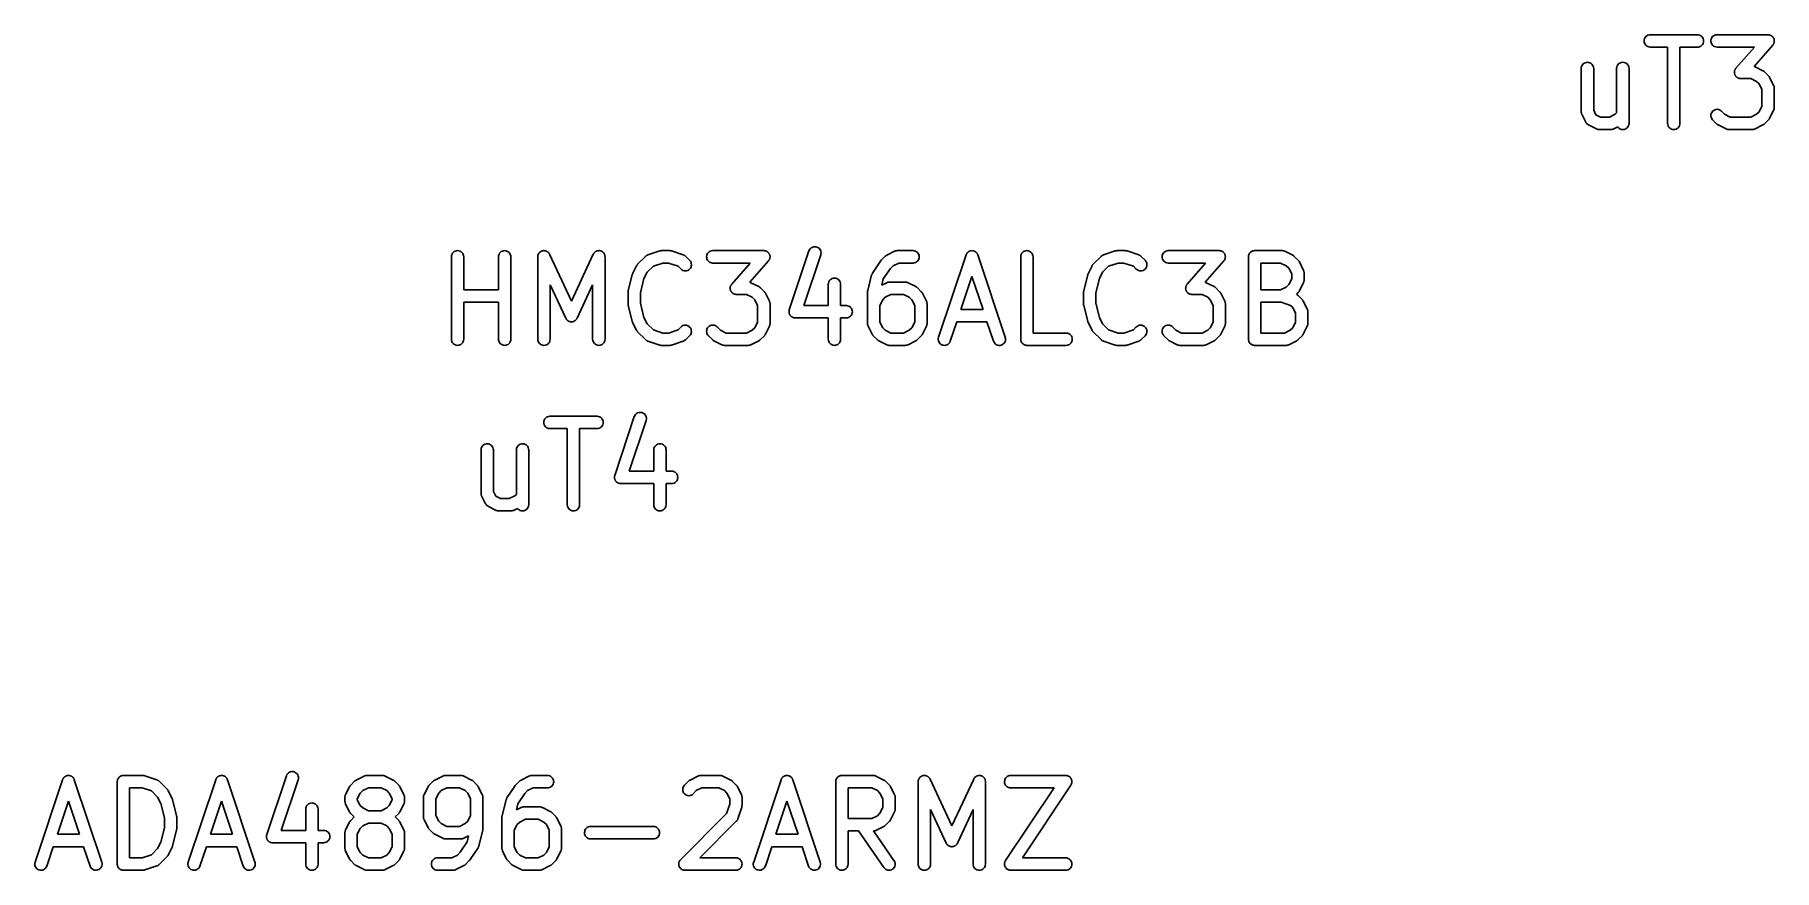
# Model space of a CAD drawing. Extents: x 5.17 to 10.74, y -5.09 to -2.29.
# Drawn here: x 9.912 to 10.742, y -5.085 to -4.686 of the extents above.
import ezdxf

# ---------------------------------------------------------------- set-up
doc = ezdxf.new("R2010")
doc.units = 0
doc.header["$MEASUREMENT"] = 0
doc.layers.add('BLACK', color=7, linetype='CONTINUOUS')

msp = doc.modelspace()

# ---------------------------------------------------------------- linework, layer by layer
at = {"layer": 'BLACK', "linetype": 'CONTINUOUS'}
for p, q in [((10.6803, -4.6886), (10.6805, -4.68805)), ((10.6803, -4.68918), (10.6803, -4.6886)), ((10.6803, -4.68975), (10.6803, -4.68918)), ((10.6805, -4.6903), (10.6803, -4.68975)), ((10.6805, -4.68805), (10.6808, -4.68754)), ((10.6808, -4.69081), (10.6805, -4.6903)), ((10.6808, -4.68754), (10.6811, -4.6871)), ((10.6811, -4.69126), (10.6808, -4.69081)), ((10.6811, -4.6871), (10.6816, -4.68674)), ((10.6816, -4.69163), (10.6811, -4.69126)), ((10.6816, -4.68674), (10.6821, -4.68647)), ((10.6821, -4.69191), (10.6816, -4.69163)), ((10.6821, -4.68647), (10.6827, -4.6863)), ((10.6826, -4.69208), (10.6821, -4.69191)), ((10.6832, -4.69215), (10.6826, -4.69208)), ((10.6827, -4.6863), (10.6832, -4.68624)), ((10.6832, -4.68624), (10.7057, -4.68624)), ((10.6915, -4.69215), (10.6832, -4.69215)), ((10.6832, -4.69215), (10.6832, -4.69215)), ((10.6915, -4.72857), (10.6915, -4.69215)), ((10.7057, -4.69215), (10.6974, -4.69215)), ((10.6974, -4.69215), (10.6974, -4.72857)), ((10.7057, -4.68624), (10.7058, -4.68624)), ((10.7063, -4.69209), (10.7057, -4.69215)), ((10.7058, -4.68624), (10.7063, -4.68631)), ((10.7063, -4.68631), (10.7069, -4.68648)), ((10.7068, -4.69193), (10.7063, -4.69209)), ((10.7074, -4.69166), (10.7068, -4.69193)), ((10.7069, -4.68648), (10.7074, -4.68676)), ((10.7074, -4.68676), (10.7078, -4.68713)), ((10.7078, -4.69129), (10.7074, -4.69166)), ((10.7078, -4.68713), (10.7082, -4.68758)), ((10.7082, -4.69085), (10.7078, -4.69129)), ((10.7082, -4.68758), (10.7085, -4.68809)), ((10.7084, -4.69034), (10.7082, -4.69085)), ((10.7086, -4.68979), (10.7084, -4.69034)), ((10.7085, -4.68809), (10.7086, -4.68864)), ((10.7086, -4.68864), (10.7087, -4.68922)), ((10.7087, -4.68922), (10.7086, -4.68979)), ((10.7121, -4.68918), (10.7122, -4.6886)), ((10.7122, -4.68975), (10.7121, -4.68918)), ((10.7122, -4.6886), (10.7124, -4.68805)), ((10.7124, -4.6903), (10.7122, -4.68975)), ((10.7124, -4.68805), (10.7126, -4.68754)), ((10.7126, -4.69081), (10.7124, -4.6903)), ((10.7126, -4.68754), (10.713, -4.6871)), ((10.713, -4.69126), (10.7126, -4.69081)), ((10.713, -4.6871), (10.7135, -4.68674)), ((10.7134, -4.69163), (10.713, -4.69126)), ((10.7139, -4.69191), (10.7134, -4.69163)), ((10.7135, -4.68674), (10.714, -4.68647)), ((10.7145, -4.69208), (10.7139, -4.69191)), ((10.714, -4.68647), (10.7145, -4.6863)), ((10.7145, -4.6863), (10.7151, -4.68624)), ((10.7151, -4.69215), (10.7145, -4.69208)), ((10.7151, -4.68624), (10.7395, -4.68624)), ((10.733, -4.69215), (10.7151, -4.69215)), ((10.7151, -4.69215), (10.7151, -4.69215)), ((10.7241, -4.70225), (10.733, -4.69215)), ((10.7417, -4.69114), (10.7328, -4.70135)), ((10.7395, -4.68624), (10.7397, -4.68626)), ((10.7395, -4.68624), (10.7395, -4.68624)), ((10.7397, -4.68626), (10.7399, -4.68627)), ((10.7399, -4.68627), (10.74, -4.6863)), ((10.74, -4.6863), (10.7401, -4.68631)), ((10.7401, -4.68631), (10.7403, -4.68636)), ((10.7403, -4.68636), (10.7404, -4.68641)), ((10.7404, -4.68641), (10.7405, -4.68645)), ((10.7405, -4.68645), (10.7406, -4.68648)), ((10.7406, -4.68648), (10.7408, -4.68657)), ((10.7408, -4.68657), (10.741, -4.68665)), ((10.741, -4.68665), (10.741, -4.68671)), ((10.741, -4.68671), (10.7411, -4.68676)), ((10.7411, -4.68676), (10.7413, -4.68688)), ((10.7413, -4.68688), (10.7414, -4.68699)), ((10.7414, -4.68699), (10.7415, -4.68706)), ((10.7415, -4.68706), (10.7416, -4.68713)), ((10.7416, -4.68713), (10.7417, -4.68727)), ((10.7417, -4.68727), (10.7418, -4.68741)), ((10.7418, -4.69099), (10.7417, -4.69114)), ((10.7418, -4.68741), (10.7419, -4.6875)), ((10.7419, -4.69085), (10.7418, -4.69099)), ((10.7419, -4.6875), (10.7419, -4.68758)), ((10.7419, -4.68758), (10.742, -4.68774)), ((10.742, -4.69076), (10.7419, -4.69085)), ((10.742, -4.68774), (10.7421, -4.6879)), ((10.7421, -4.6905), (10.742, -4.69067)), ((10.742, -4.69067), (10.742, -4.69076)), ((10.7421, -4.6879), (10.7422, -4.688)), ((10.7422, -4.69034), (10.7421, -4.6905)), ((10.7422, -4.688), (10.7422, -4.68809)), ((10.7422, -4.68809), (10.7423, -4.68827)), ((10.7423, -4.69015), (10.7422, -4.69024)), ((10.7422, -4.69024), (10.7422, -4.69034)), ((10.7423, -4.68827), (10.7423, -4.68844)), ((10.7423, -4.68844), (10.7423, -4.68854)), ((10.7423, -4.68854), (10.7424, -4.68864)), ((10.7424, -4.68979), (10.7423, -4.68997)), ((10.7423, -4.68997), (10.7423, -4.69015)), ((10.7424, -4.68864), (10.7424, -4.68883)), ((10.7424, -4.68883), (10.7424, -4.68901)), ((10.7424, -4.68901), (10.7424, -4.68911)), ((10.7424, -4.68911), (10.7424, -4.68922)), ((10.7424, -4.68922), (10.7424, -4.6894)), ((10.7424, -4.6894), (10.7424, -4.68959)), ((10.7424, -4.68959), (10.7424, -4.68969)), ((10.7424, -4.68969), (10.7424, -4.68979)), ((10.6505, -4.70116), (10.6508, -4.70065)), ((10.6508, -4.70065), (10.6512, -4.70021)), ((10.6512, -4.70021), (10.6516, -4.69985)), ((10.6516, -4.69985), (10.6521, -4.69958)), ((10.6521, -4.69958), (10.6527, -4.69942)), ((10.6527, -4.69942), (10.6532, -4.69937)), ((10.6532, -4.69937), (10.6538, -4.69943)), ((10.6538, -4.69943), (10.6544, -4.6996)), ((10.6544, -4.6996), (10.6549, -4.69987)), ((10.6549, -4.69987), (10.6553, -4.70024)), ((10.6553, -4.70024), (10.6557, -4.70069)), ((10.6557, -4.70069), (10.656, -4.70119)), ((10.6674, -4.70116), (10.6677, -4.70065)), ((10.6677, -4.70065), (10.668, -4.70021)), ((10.668, -4.70021), (10.6685, -4.69985)), ((10.6685, -4.69985), (10.669, -4.69958)), ((10.669, -4.69958), (10.6695, -4.69942)), ((10.6695, -4.69942), (10.6701, -4.69937)), ((10.6701, -4.69937), (10.6707, -4.69943)), ((10.6707, -4.69943), (10.6712, -4.6996)), ((10.6712, -4.6996), (10.6718, -4.69987)), ((10.6718, -4.69987), (10.6722, -4.70024)), ((10.6722, -4.70024), (10.6726, -4.70069)), ((10.6726, -4.70069), (10.6728, -4.70119)), ((10.6503, -4.70171), (10.6505, -4.70116)), ((10.6503, -4.70228), (10.6503, -4.70171)), ((10.6503, -4.70232), (10.6503, -4.70228)), ((10.6503, -4.72294), (10.6503, -4.70232)), ((10.656, -4.70119), (10.6561, -4.70175)), ((10.6561, -4.70175), (10.6562, -4.70232)), ((10.6562, -4.70232), (10.6562, -4.72224)), ((10.6671, -4.70228), (10.6672, -4.70171)), ((10.6671, -4.70232), (10.6671, -4.70228)), ((10.6671, -4.72359), (10.6671, -4.70232)), ((10.6672, -4.70171), (10.6674, -4.70116)), ((10.6728, -4.70119), (10.673, -4.70175)), ((10.673, -4.70175), (10.6731, -4.70232)), ((10.6731, -4.70232), (10.6731, -4.72857)), ((10.7234, -4.7037), (10.7235, -4.7036)), ((10.7234, -4.7038), (10.7234, -4.7037)), ((10.7234, -4.70399), (10.7234, -4.7038)), ((10.7234, -4.70417), (10.7234, -4.70399)), ((10.7234, -4.70428), (10.7234, -4.70417)), ((10.7234, -4.70438), (10.7234, -4.70428)), ((10.7234, -4.70456), (10.7234, -4.70438)), ((10.7234, -4.70475), (10.7234, -4.70456)), ((10.7235, -4.70485), (10.7234, -4.70475)), ((10.7235, -4.70324), (10.7236, -4.70315)), ((10.7235, -4.70342), (10.7235, -4.70324)), ((10.7235, -4.7036), (10.7235, -4.70342)), ((10.7235, -4.70495), (10.7235, -4.70485)), ((10.7236, -4.70512), (10.7235, -4.70495)), ((10.7236, -4.70305), (10.7237, -4.70289)), ((10.7236, -4.70315), (10.7236, -4.70305)), ((10.7236, -4.7053), (10.7236, -4.70512)), ((10.7237, -4.70539), (10.7236, -4.7053)), ((10.7237, -4.70289), (10.7238, -4.70272)), ((10.7237, -4.70549), (10.7237, -4.70539)), ((10.7238, -4.70565), (10.7237, -4.70549)), ((10.7238, -4.70263), (10.7239, -4.70254)), ((10.7238, -4.70272), (10.7238, -4.70263)), ((10.7239, -4.70581), (10.7238, -4.70565)), ((10.7239, -4.70254), (10.724, -4.7024)), ((10.7239, -4.70589), (10.7239, -4.70581)), ((10.724, -4.70598), (10.7239, -4.70589)), ((10.724, -4.7024), (10.7241, -4.70225)), ((10.7241, -4.70612), (10.724, -4.70598)), ((10.7242, -4.70626), (10.7241, -4.70612)), ((10.7243, -4.70633), (10.7242, -4.70626)), ((10.7244, -4.7064), (10.7243, -4.70633)), ((10.7245, -4.70651), (10.7244, -4.7064)), ((10.7247, -4.70663), (10.7245, -4.70651)), ((10.7248, -4.70668), (10.7247, -4.70663)), ((10.7248, -4.70674), (10.7248, -4.70668)), ((10.725, -4.70682), (10.7248, -4.70674)), ((10.7252, -4.70691), (10.725, -4.70682)), ((10.7253, -4.70694), (10.7252, -4.70691)), ((10.7254, -4.70698), (10.7253, -4.70694)), ((10.7256, -4.70703), (10.7254, -4.70698)), ((10.7257, -4.70708), (10.7256, -4.70703)), ((10.7258, -4.70709), (10.7257, -4.70708)), ((10.7259, -4.70712), (10.7258, -4.70709)), ((10.7261, -4.70713), (10.7259, -4.70712)), ((10.7263, -4.70715), (10.7261, -4.70713)), ((10.7313, -4.70715), (10.7263, -4.70715)), ((10.7263, -4.70715), (10.7263, -4.70715)), ((10.734, -4.7085), (10.7313, -4.70715)), ((10.7328, -4.70135), (10.7329, -4.70142)), ((10.7329, -4.70142), (10.7331, -4.70148)), ((10.7331, -4.70148), (10.7332, -4.70152)), ((10.7332, -4.70152), (10.7333, -4.70155)), ((10.7333, -4.70155), (10.737, -4.70343)), ((10.7352, -4.70969), (10.734, -4.7085)), ((10.737, -4.70343), (10.7371, -4.70345)), ((10.7371, -4.70345), (10.7372, -4.70354)), ((10.7372, -4.70354), (10.7374, -4.70362)), ((10.7374, -4.70362), (10.7375, -4.70369)), ((10.7375, -4.70369), (10.7376, -4.70376)), ((10.7376, -4.70376), (10.7377, -4.70388)), ((10.7377, -4.70388), (10.7378, -4.70398)), ((10.7378, -4.70398), (10.7397, -4.70586)), ((10.7397, -4.70586), (10.7397, -4.70589)), ((10.7397, -4.70589), (10.7398, -4.70601)), ((10.7398, -4.70601), (10.7399, -4.70614)), ((10.7399, -4.70614), (10.74, -4.70624)), ((10.74, -4.70624), (10.7401, -4.70634)), ((10.7401, -4.70634), (10.7401, -4.70648)), ((10.7401, -4.70648), (10.7402, -4.70662)), ((10.7402, -4.70662), (10.7421, -4.71037)), ((10.7365, -4.71239), (10.7352, -4.70969)), ((10.7365, -4.72037), (10.7365, -4.71239)), ((10.7421, -4.71037), (10.7421, -4.71041)), ((10.7421, -4.71041), (10.7422, -4.71049)), ((10.7422, -4.71049), (10.7422, -4.71057)), ((10.7422, -4.71057), (10.7423, -4.71076)), ((10.7423, -4.71076), (10.7423, -4.71095)), ((10.7423, -4.71095), (10.7423, -4.71104)), ((10.7423, -4.71104), (10.7424, -4.71112)), ((10.7424, -4.71112), (10.7424, -4.71132)), ((10.7424, -4.71132), (10.7424, -4.71152)), ((10.7424, -4.71152), (10.7424, -4.71161)), ((10.7424, -4.71161), (10.7424, -4.71169)), ((10.7424, -4.71169), (10.7424, -4.72107)), ((10.6503, -4.72303), (10.6503, -4.72294)), ((10.6503, -4.72312), (10.6503, -4.72303)), ((10.6503, -4.72331), (10.6503, -4.72312)), ((10.6503, -4.72352), (10.6503, -4.72331)), ((10.6504, -4.7236), (10.6503, -4.72352)), ((10.6504, -4.72368), (10.6504, -4.7236)), ((10.6504, -4.72387), (10.6504, -4.72368)), ((10.6505, -4.72407), (10.6504, -4.72387)), ((10.6505, -4.72414), (10.6505, -4.72407)), ((10.6506, -4.72423), (10.6505, -4.72414)), ((10.6506, -4.72426), (10.6506, -4.72423)), ((10.6525, -4.72801), (10.6506, -4.72426)), ((10.6562, -4.72224), (10.6573, -4.72449)), ((10.6573, -4.72449), (10.6595, -4.72561)), ((10.6595, -4.72561), (10.6638, -4.72561)), ((10.6638, -4.72561), (10.6665, -4.72426)), ((10.6665, -4.72426), (10.6671, -4.72359)), ((10.7121, -4.72479), (10.7122, -4.72421)), ((10.7122, -4.72536), (10.7121, -4.72479)), ((10.7122, -4.72421), (10.7124, -4.72366)), ((10.7124, -4.72591), (10.7122, -4.72536)), ((10.7124, -4.72366), (10.7127, -4.72316)), ((10.7126, -4.72642), (10.7124, -4.72591)), ((10.7127, -4.72316), (10.713, -4.72271)), ((10.713, -4.72271), (10.7135, -4.72235)), ((10.7135, -4.72235), (10.714, -4.72208)), ((10.714, -4.72208), (10.7145, -4.72192)), ((10.7145, -4.72192), (10.7151, -4.72186)), ((10.7151, -4.72186), (10.7157, -4.72192)), ((10.7157, -4.72192), (10.7162, -4.72209)), ((10.7162, -4.72209), (10.7167, -4.72236)), ((10.7167, -4.72236), (10.7172, -4.72273)), ((10.7172, -4.72273), (10.7187, -4.72426)), ((10.7187, -4.72426), (10.7214, -4.72561)), ((10.7214, -4.72561), (10.7313, -4.72561)), ((10.7313, -4.72561), (10.734, -4.72426)), ((10.734, -4.72426), (10.7352, -4.72307)), ((10.7352, -4.72307), (10.7365, -4.72037)), ((10.7421, -4.72239), (10.7402, -4.72614)), ((10.7422, -4.72223), (10.7421, -4.72231)), ((10.7421, -4.72231), (10.7421, -4.72239)), ((10.7423, -4.72185), (10.7422, -4.72204)), ((10.7422, -4.72204), (10.7422, -4.72223)), ((10.7424, -4.72168), (10.7423, -4.72176)), ((10.7423, -4.72176), (10.7423, -4.72185)), ((10.7424, -4.72107), (10.7424, -4.72111)), ((10.7424, -4.72111), (10.7424, -4.72119)), ((10.7424, -4.72119), (10.7424, -4.72128)), ((10.7424, -4.72128), (10.7424, -4.72148)), ((10.7424, -4.72148), (10.7424, -4.72168)), ((10.6525, -4.72807), (10.6525, -4.72801)), ((10.6525, -4.72812), (10.6525, -4.72807)), ((10.6526, -4.72831), (10.6525, -4.72812)), ((10.6528, -4.7285), (10.6526, -4.72831)), ((10.6528, -4.72855), (10.6528, -4.7285)), ((10.6528, -4.7286), (10.6528, -4.72855)), ((10.653, -4.72876), (10.6528, -4.7286)), ((10.6532, -4.72892), (10.653, -4.72876)), ((10.6532, -4.72896), (10.6532, -4.72892)), ((10.6533, -4.729), (10.6532, -4.72896)), ((10.6535, -4.72912), (10.6533, -4.729)), ((10.6536, -4.72925), (10.6535, -4.72912)), ((10.6537, -4.72928), (10.6536, -4.72925)), ((10.6537, -4.72931), (10.6537, -4.72928)), ((10.6538, -4.72933), (10.6537, -4.72931)), ((10.6575, -4.73121), (10.6538, -4.72933)), ((10.6576, -4.73124), (10.6575, -4.73121)), ((10.6577, -4.73128), (10.6576, -4.73124)), ((10.6579, -4.73134), (10.6577, -4.73128)), ((10.6581, -4.73141), (10.6579, -4.73134)), ((10.6582, -4.73143), (10.6581, -4.73141)), ((10.6582, -4.73145), (10.6582, -4.73143)), ((10.6584, -4.73148), (10.6582, -4.73145)), ((10.6586, -4.73151), (10.6584, -4.73148)), ((10.6587, -4.73151), (10.6586, -4.73151)), ((10.6588, -4.73152), (10.6587, -4.73151)), ((10.6589, -4.73152), (10.6588, -4.73152)), ((10.6645, -4.73152), (10.6589, -4.73152)), ((10.6646, -4.73151), (10.6645, -4.73152)), ((10.6648, -4.73148), (10.6646, -4.73151)), ((10.6646, -4.73151), (10.6646, -4.73151)), ((10.665, -4.73146), (10.6648, -4.73148)), ((10.6651, -4.73144), (10.665, -4.73146)), ((10.6652, -4.73142), (10.6651, -4.73144)), ((10.6654, -4.73135), (10.6652, -4.73142)), ((10.6656, -4.7313), (10.6654, -4.73135)), ((10.6657, -4.73126), (10.6656, -4.7313)), ((10.6658, -4.73123), (10.6657, -4.73126)), ((10.6677, -4.73026), (10.6658, -4.73121)), ((10.6658, -4.73121), (10.6658, -4.73123)), ((10.668, -4.73065), (10.6677, -4.73026)), ((10.6684, -4.73101), (10.668, -4.73065)), ((10.669, -4.73129), (10.6684, -4.73101)), ((10.6695, -4.73146), (10.669, -4.73129)), ((10.6701, -4.73152), (10.6695, -4.73146)), ((10.6707, -4.73147), (10.6701, -4.73152)), ((10.6712, -4.7313), (10.6707, -4.73147)), ((10.6717, -4.73104), (10.6712, -4.7313)), ((10.6722, -4.73068), (10.6717, -4.73104)), ((10.6725, -4.73023), (10.6722, -4.73068)), ((10.6728, -4.72973), (10.6725, -4.73023)), ((10.673, -4.72918), (10.6728, -4.72973)), ((10.6731, -4.72861), (10.673, -4.72918)), ((10.6731, -4.72857), (10.6731, -4.72861)), ((10.6916, -4.72914), (10.6915, -4.72857)), ((10.6917, -4.72969), (10.6916, -4.72914)), ((10.692, -4.7302), (10.6917, -4.72969)), ((10.6924, -4.73065), (10.692, -4.7302)), ((10.6928, -4.73101), (10.6924, -4.73065)), ((10.6933, -4.73129), (10.6928, -4.73101)), ((10.6939, -4.73146), (10.6933, -4.73129)), ((10.6945, -4.73152), (10.6939, -4.73146)), ((10.695, -4.73147), (10.6945, -4.73152)), ((10.6956, -4.7313), (10.695, -4.73147)), ((10.6961, -4.73104), (10.6956, -4.7313)), ((10.6965, -4.73068), (10.6961, -4.73104)), ((10.6969, -4.73023), (10.6965, -4.73068)), ((10.6972, -4.72973), (10.6969, -4.73023)), ((10.6974, -4.72918), (10.6972, -4.72973)), ((10.6974, -4.72857), (10.6974, -4.72861)), ((10.6974, -4.72861), (10.6974, -4.72918)), ((10.713, -4.72688), (10.7126, -4.72642)), ((10.713, -4.7269), (10.713, -4.72688)), ((10.7149, -4.72878), (10.713, -4.7269)), ((10.715, -4.72888), (10.7149, -4.72878)), ((10.7151, -4.729), (10.715, -4.72888)), ((10.7152, -4.72907), (10.7151, -4.729)), ((10.7153, -4.72915), (10.7152, -4.72907)), ((10.7155, -4.72922), (10.7153, -4.72915)), ((10.7156, -4.72931), (10.7155, -4.72922)), ((10.7156, -4.72933), (10.7156, -4.72931)), ((10.7194, -4.73121), (10.7156, -4.72933)), ((10.7195, -4.73124), (10.7194, -4.73121)), ((10.7196, -4.73128), (10.7195, -4.73124)), ((10.7197, -4.73134), (10.7196, -4.73128)), ((10.7199, -4.73141), (10.7197, -4.73134)), ((10.72, -4.73143), (10.7199, -4.73141)), ((10.7201, -4.73145), (10.72, -4.73143)), ((10.7203, -4.73148), (10.7201, -4.73145)), ((10.7205, -4.73151), (10.7203, -4.73148)), ((10.7206, -4.73151), (10.7205, -4.73151)), ((10.7207, -4.73152), (10.7206, -4.73151)), ((10.732, -4.73152), (10.7207, -4.73152)), ((10.7207, -4.73152), (10.7207, -4.73152)), ((10.7321, -4.73151), (10.732, -4.73152)), ((10.7323, -4.73148), (10.7321, -4.73151)), ((10.7321, -4.73151), (10.7321, -4.73151)), ((10.7325, -4.73146), (10.7323, -4.73148)), ((10.7326, -4.73144), (10.7325, -4.73146)), ((10.7327, -4.73142), (10.7326, -4.73144)), ((10.7329, -4.73135), (10.7327, -4.73142)), ((10.7331, -4.7313), (10.7329, -4.73135)), ((10.7332, -4.73126), (10.7331, -4.7313)), ((10.7333, -4.73123), (10.7332, -4.73126)), ((10.737, -4.72933), (10.7333, -4.73121)), ((10.7333, -4.73121), (10.7333, -4.73123)), ((10.7372, -4.72924), (10.737, -4.72933)), ((10.7373, -4.72917), (10.7372, -4.72924)), ((10.7374, -4.72909), (10.7373, -4.72917)), ((10.7375, -4.72903), (10.7374, -4.72909)), ((10.7376, -4.72891), (10.7375, -4.72903)), ((10.7378, -4.72881), (10.7376, -4.72891)), ((10.7397, -4.7269), (10.7378, -4.72878)), ((10.7378, -4.72878), (10.7378, -4.72881)), ((10.7398, -4.72678), (10.7397, -4.7269)), ((10.7399, -4.72666), (10.7398, -4.72678)), ((10.74, -4.72655), (10.7399, -4.72666)), ((10.7401, -4.72631), (10.74, -4.72646)), ((10.74, -4.72646), (10.74, -4.72655)), ((10.7402, -4.72617), (10.7401, -4.72631)), ((10.7402, -4.72614), (10.7402, -4.72617)), ((10.1108, -4.79173), (10.111, -4.79118)), ((10.1108, -4.7923), (10.1108, -4.79173)), ((10.1108, -4.79235), (10.1108, -4.7923)), ((10.1108, -4.83172), (10.1108, -4.79235)), ((10.111, -4.79118), (10.1113, -4.79068)), ((10.1113, -4.79068), (10.1116, -4.79024)), ((10.1116, -4.79024), (10.1121, -4.78987)), ((10.1121, -4.78987), (10.1126, -4.78961)), ((10.1126, -4.78961), (10.1132, -4.78945)), ((10.1132, -4.78945), (10.1137, -4.78939)), ((10.1137, -4.78939), (10.1143, -4.78945)), ((10.1143, -4.78945), (10.1149, -4.78962)), ((10.1149, -4.78962), (10.1154, -4.7899)), ((10.1154, -4.7899), (10.1158, -4.79027)), ((10.1158, -4.79027), (10.1162, -4.79071)), ((10.1162, -4.79071), (10.1164, -4.79122)), ((10.1164, -4.79122), (10.1166, -4.79177)), ((10.1166, -4.79177), (10.1167, -4.79235)), ((10.1167, -4.79235), (10.1167, -4.80814)), ((10.1333, -4.79173), (10.1335, -4.79118)), ((10.1333, -4.7923), (10.1333, -4.79173)), ((10.1333, -4.79235), (10.1333, -4.7923)), ((10.1333, -4.80814), (10.1333, -4.79235)), ((10.1335, -4.79118), (10.1338, -4.79068)), ((10.1338, -4.79068), (10.1341, -4.79024)), ((10.1341, -4.79024), (10.1346, -4.78987)), ((10.1346, -4.78987), (10.1351, -4.78961)), ((10.1351, -4.78961), (10.1357, -4.78945)), ((10.1357, -4.78945), (10.1362, -4.78939)), ((10.1362, -4.78939), (10.1368, -4.78945)), ((10.1368, -4.78945), (10.1373, -4.78962)), ((10.1373, -4.78962), (10.1379, -4.7899)), ((10.1379, -4.7899), (10.1383, -4.79027)), ((10.1383, -4.79027), (10.1387, -4.79071)), ((10.1387, -4.79071), (10.1389, -4.79122)), ((10.1389, -4.79122), (10.1391, -4.79177)), ((10.1391, -4.79177), (10.1392, -4.79235)), ((10.1392, -4.79235), (10.1392, -4.83172)), ((10.152, -4.79186), (10.1521, -4.7918)), ((10.152, -4.79208), (10.152, -4.79186)), ((10.152, -4.7923), (10.152, -4.79208)), ((10.152, -4.79235), (10.152, -4.7923)), ((10.152, -4.83172), (10.152, -4.79235)), ((10.1521, -4.79152), (10.1522, -4.79131)), ((10.1521, -4.79173), (10.1521, -4.79152)), ((10.1521, -4.7918), (10.1521, -4.79173)), ((10.1522, -4.79118), (10.1523, -4.79099)), ((10.1522, -4.79125), (10.1522, -4.79118)), ((10.1522, -4.79131), (10.1522, -4.79125)), ((10.1523, -4.79099), (10.1524, -4.79079)), ((10.1524, -4.79079), (10.1525, -4.79074)), ((10.1525, -4.79068), (10.1527, -4.79051)), ((10.1525, -4.79074), (10.1525, -4.79068)), ((10.1527, -4.79051), (10.1528, -4.79033)), ((10.1528, -4.79029), (10.1529, -4.79024)), ((10.1528, -4.79033), (10.1528, -4.79029)), ((10.1529, -4.79024), (10.1531, -4.7901)), ((10.1531, -4.7901), (10.1532, -4.78995)), ((10.1532, -4.78995), (10.1533, -4.78992)), ((10.1533, -4.78987), (10.1535, -4.78977)), ((10.1533, -4.78992), (10.1533, -4.78987)), ((10.1535, -4.78977), (10.1537, -4.78966)), ((10.1537, -4.78966), (10.1538, -4.78964)), ((10.1538, -4.78961), (10.1541, -4.78955)), ((10.1538, -4.78964), (10.1538, -4.78961)), ((10.1541, -4.78955), (10.1543, -4.78947)), ((10.1543, -4.78946), (10.1544, -4.78945)), ((10.1543, -4.78947), (10.1543, -4.78946)), ((10.1544, -4.78945), (10.1546, -4.78943)), ((10.1546, -4.78943), (10.1548, -4.7894)), ((10.1548, -4.7894), (10.1549, -4.7894)), ((10.1549, -4.7894), (10.155, -4.78939)), ((10.155, -4.78939), (10.1552, -4.78942)), ((10.1552, -4.78942), (10.1554, -4.78943)), ((10.1554, -4.78943), (10.1555, -4.78945)), ((10.1555, -4.78945), (10.1555, -4.78945)), ((10.1555, -4.78945), (10.1558, -4.78952)), ((10.1558, -4.78952), (10.156, -4.78957)), ((10.156, -4.78957), (10.156, -4.7896)), ((10.156, -4.7896), (10.1561, -4.78962)), ((10.1561, -4.78962), (10.1563, -4.78973)), ((10.1563, -4.78973), (10.1565, -4.78982)), ((10.1565, -4.78982), (10.1565, -4.78987)), ((10.1565, -4.78987), (10.1566, -4.7899)), ((10.1566, -4.7899), (10.1568, -4.79004)), ((10.1568, -4.79004), (10.157, -4.79017)), ((10.157, -4.79017), (10.157, -4.79022)), ((10.157, -4.79022), (10.157, -4.79027)), ((10.157, -4.79027), (10.1572, -4.79044)), ((10.1572, -4.79044), (10.1573, -4.7906)), ((10.1573, -4.7906), (10.1574, -4.79066)), ((10.1574, -4.79066), (10.1574, -4.79071)), ((10.1574, -4.79071), (10.1575, -4.79091)), ((10.1575, -4.79091), (10.1576, -4.7911)), ((10.1576, -4.7911), (10.1681, -4.81348)), ((10.1681, -4.81348), (10.1785, -4.7911)), ((10.1785, -4.79106), (10.1787, -4.79087)), ((10.1785, -4.7911), (10.1785, -4.79106)), ((10.1787, -4.79087), (10.1788, -4.79068)), ((10.1788, -4.79057), (10.179, -4.79041)), ((10.1788, -4.79063), (10.1788, -4.79057)), ((10.1788, -4.79068), (10.1788, -4.79063)), ((10.179, -4.79041), (10.1791, -4.79024)), ((10.1791, -4.79024), (10.1792, -4.79019)), ((10.1792, -4.79014), (10.1794, -4.79001)), ((10.1792, -4.79019), (10.1792, -4.79014)), ((10.1794, -4.79001), (10.1796, -4.78987)), ((10.1796, -4.78984), (10.1797, -4.7898)), ((10.1796, -4.78987), (10.1796, -4.78984)), ((10.1797, -4.7898), (10.1799, -4.78971)), ((10.1799, -4.78971), (10.1801, -4.78961)), ((10.1801, -4.78961), (10.1802, -4.78959)), ((10.1802, -4.78956), (10.1804, -4.78951)), ((10.1802, -4.78959), (10.1802, -4.78956)), ((10.1804, -4.78951), (10.1806, -4.78945)), ((10.1806, -4.78945), (10.1807, -4.78944)), ((10.1807, -4.78944), (10.1808, -4.78942)), ((10.1808, -4.78942), (10.181, -4.78941)), ((10.181, -4.78941), (10.1812, -4.78939)), ((10.1812, -4.78939), (10.1813, -4.7894)), ((10.1813, -4.7894), (10.1814, -4.7894)), ((10.1814, -4.7894), (10.1816, -4.78943)), ((10.1816, -4.78943), (10.1818, -4.78945)), ((10.1818, -4.78945), (10.1819, -4.78947)), ((10.1819, -4.78947), (10.1819, -4.78948)), ((10.1819, -4.78948), (10.1821, -4.78956)), ((10.1821, -4.78956), (10.1823, -4.78962)), ((10.1823, -4.78962), (10.1824, -4.78966)), ((10.1824, -4.78966), (10.1825, -4.78968)), ((10.1825, -4.78968), (10.1827, -4.78979)), ((10.1827, -4.78979), (10.1829, -4.7899)), ((10.1829, -4.7899), (10.1829, -4.78994)), ((10.1829, -4.78994), (10.183, -4.78998)), ((10.183, -4.78998), (10.1831, -4.79012)), ((10.1831, -4.79012), (10.1833, -4.79027)), ((10.1833, -4.79027), (10.1833, -4.79032)), ((10.1833, -4.79032), (10.1834, -4.79036)), ((10.1834, -4.79036), (10.1835, -4.79054)), ((10.1835, -4.79054), (10.1837, -4.79071)), ((10.1837, -4.79071), (10.1837, -4.79077)), ((10.1837, -4.79077), (10.1837, -4.79083)), ((10.1837, -4.79083), (10.1838, -4.79103)), ((10.1838, -4.79103), (10.1839, -4.79122)), ((10.1839, -4.79122), (10.1839, -4.79129)), ((10.1839, -4.79129), (10.184, -4.79135)), ((10.184, -4.79135), (10.184, -4.79156)), ((10.184, -4.79156), (10.1841, -4.79177)), ((10.1841, -4.79177), (10.1841, -4.79184)), ((10.1841, -4.79184), (10.1841, -4.7919)), ((10.1841, -4.7919), (10.1841, -4.79213)), ((10.1841, -4.79213), (10.1842, -4.79235)), ((10.1842, -4.79235), (10.1842, -4.83172)), ((10.1997, -4.79588), (10.2035, -4.79213)), ((10.2035, -4.7921), (10.2036, -4.79205)), ((10.2035, -4.79213), (10.2035, -4.7921)), ((10.2036, -4.79199), (10.2038, -4.79187)), ((10.2036, -4.79205), (10.2036, -4.79199)), ((10.2038, -4.79187), (10.204, -4.79174)), ((10.204, -4.7917), (10.2041, -4.79165)), ((10.204, -4.79174), (10.204, -4.7917)), ((10.2041, -4.79165), (10.2043, -4.79157)), ((10.2043, -4.79157), (10.2045, -4.79148)), ((10.2045, -4.79148), (10.2046, -4.79145)), ((10.2046, -4.79142), (10.2103, -4.78954)), ((10.2046, -4.79145), (10.2046, -4.79142)), ((10.2103, -4.78953), (10.2105, -4.7895)), ((10.2103, -4.78954), (10.2103, -4.78953)), ((10.2105, -4.7895), (10.2106, -4.78945)), ((10.2106, -4.78945), (10.2107, -4.78944)), ((10.2107, -4.78944), (10.2109, -4.78941)), ((10.2109, -4.78941), (10.211, -4.78941)), ((10.211, -4.78941), (10.2112, -4.78939)), ((10.2112, -4.78939), (10.2149, -4.78939)), ((10.2149, -4.78939), (10.215, -4.78939)), ((10.215, -4.78939), (10.2152, -4.78941)), ((10.2152, -4.78941), (10.2153, -4.78942)), ((10.2153, -4.78942), (10.2154, -4.78944)), ((10.2154, -4.78944), (10.2156, -4.78946)), ((10.2156, -4.78946), (10.2157, -4.78951)), ((10.2157, -4.78951), (10.2159, -4.78954)), ((10.2159, -4.78954), (10.2215, -4.79142)), ((10.2215, -4.79142), (10.2215, -4.79143)), ((10.2215, -4.79143), (10.2216, -4.79147)), ((10.2216, -4.79147), (10.2217, -4.79149)), ((10.2217, -4.79149), (10.2219, -4.79159)), ((10.2219, -4.79159), (10.2221, -4.79167)), ((10.2221, -4.79167), (10.2221, -4.79173)), ((10.2221, -4.79173), (10.2222, -4.79177)), ((10.2222, -4.79177), (10.2224, -4.79189)), ((10.2224, -4.79189), (10.2225, -4.79201)), ((10.2225, -4.79201), (10.2226, -4.79208)), ((10.2226, -4.79208), (10.2227, -4.79213)), ((10.2227, -4.79213), (10.2245, -4.79401)), ((10.2326, -4.79233), (10.2327, -4.79175)), ((10.2327, -4.7929), (10.2326, -4.79233)), ((10.2327, -4.79175), (10.2328, -4.7912)), ((10.2328, -4.7912), (10.2331, -4.79069)), ((10.2331, -4.79069), (10.2335, -4.79025)), ((10.2335, -4.79025), (10.2339, -4.78989)), ((10.2339, -4.78989), (10.2344, -4.78962)), ((10.2344, -4.78962), (10.235, -4.78945)), ((10.235, -4.78945), (10.2356, -4.78939)), ((10.2356, -4.78939), (10.2599, -4.78939)), ((10.2599, -4.78939), (10.26, -4.78939)), ((10.26, -4.78939), (10.2602, -4.78941)), ((10.2602, -4.78941), (10.2603, -4.78942)), ((10.2603, -4.78942), (10.2605, -4.78945)), ((10.2605, -4.78945), (10.2606, -4.78946)), ((10.2606, -4.78946), (10.2607, -4.78951)), ((10.2607, -4.78951), (10.2609, -4.78956)), ((10.2609, -4.78956), (10.261, -4.7896)), ((10.261, -4.7896), (10.2611, -4.78963)), ((10.2611, -4.78963), (10.2613, -4.78972)), ((10.2613, -4.78972), (10.2614, -4.7898)), ((10.2614, -4.7898), (10.2615, -4.78986)), ((10.2615, -4.78986), (10.2616, -4.78991)), ((10.2616, -4.78991), (10.2617, -4.79003)), ((10.2617, -4.79003), (10.2619, -4.79014)), ((10.2619, -4.79014), (10.262, -4.79021)), ((10.262, -4.79021), (10.262, -4.79028)), ((10.262, -4.79028), (10.2622, -4.79042)), ((10.2622, -4.79042), (10.2623, -4.79056)), ((10.2623, -4.79056), (10.2623, -4.79065)), ((10.2623, -4.79065), (10.2624, -4.79073)), ((10.2624, -4.79073), (10.2625, -4.79089)), ((10.2625, -4.79089), (10.2626, -4.79105)), ((10.2626, -4.79105), (10.2626, -4.79115)), ((10.2626, -4.79115), (10.2627, -4.79124)), ((10.2627, -4.79124), (10.2627, -4.79142)), ((10.2627, -4.79142), (10.2628, -4.79159)), ((10.2628, -4.79159), (10.2628, -4.79169)), ((10.2628, -4.79169), (10.2628, -4.79179)), ((10.2628, -4.79179), (10.2629, -4.79198)), ((10.2629, -4.79198), (10.2629, -4.79216)), ((10.2629, -4.79216), (10.2629, -4.79226)), ((10.2629, -4.79226), (10.2629, -4.79237)), ((10.2629, -4.79237), (10.2629, -4.79255)), ((10.2721, -4.81766), (10.2815, -4.78954)), ((10.2871, -4.7914), (10.279, -4.81564)), ((10.2815, -4.7895), (10.2818, -4.78898)), ((10.2815, -4.78954), (10.2815, -4.7895)), ((10.2818, -4.78898), (10.2821, -4.78851)), ((10.2821, -4.78851), (10.2825, -4.78812)), ((10.2825, -4.78812), (10.283, -4.78782)), ((10.283, -4.78782), (10.2836, -4.78762)), ((10.2836, -4.78762), (10.2841, -4.78752)), ((10.2841, -4.78752), (10.2847, -4.78754)), ((10.2847, -4.78754), (10.2853, -4.78768)), ((10.2853, -4.78768), (10.2858, -4.78791)), ((10.2858, -4.78791), (10.2863, -4.78825)), ((10.2863, -4.78825), (10.2867, -4.78867)), ((10.2867, -4.78867), (10.287, -4.78916)), ((10.287, -4.78916), (10.2872, -4.7897)), ((10.2872, -4.79084), (10.2871, -4.7914)), ((10.2872, -4.7897), (10.2873, -4.79027)), ((10.2873, -4.79027), (10.2872, -4.79084)), ((10.316, -4.79401), (10.3178, -4.79213)), ((10.3178, -4.79213), (10.3179, -4.7921)), ((10.3179, -4.7921), (10.318, -4.792)), ((10.318, -4.792), (10.3181, -4.79189)), ((10.3181, -4.79189), (10.3182, -4.79182)), ((10.3182, -4.79182), (10.3183, -4.79174)), ((10.3183, -4.79174), (10.3185, -4.79167)), ((10.3185, -4.79167), (10.3186, -4.79158)), ((10.3186, -4.79158), (10.3224, -4.7897)), ((10.3224, -4.78969), (10.3225, -4.78966)), ((10.3224, -4.7897), (10.3224, -4.78969)), ((10.3225, -4.78966), (10.3226, -4.78962)), ((10.3226, -4.78962), (10.3227, -4.78956)), ((10.3227, -4.78956), (10.3229, -4.78949)), ((10.3229, -4.78949), (10.323, -4.78947)), ((10.323, -4.78947), (10.3231, -4.78945)), ((10.3231, -4.78945), (10.3233, -4.78943)), ((10.3233, -4.78943), (10.3235, -4.7894)), ((10.3235, -4.7894), (10.3236, -4.7894)), ((10.3236, -4.7894), (10.3237, -4.78939)), ((10.3237, -4.78939), (10.3312, -4.78939)), ((10.3312, -4.78939), (10.3318, -4.78946)), ((10.3312, -4.78939), (10.3312, -4.78939)), ((10.3318, -4.78946), (10.3323, -4.78963)), ((10.3323, -4.78963), (10.3328, -4.78991)), ((10.3328, -4.78991), (10.3333, -4.79028)), ((10.3333, -4.79028), (10.3337, -4.79073)), ((10.3337, -4.79073), (10.3339, -4.79124)), ((10.3339, -4.79124), (10.3341, -4.79179)), ((10.3341, -4.79179), (10.3341, -4.79237)), ((10.3341, -4.79237), (10.3341, -4.79294)), ((10.3434, -4.83078), (10.3565, -4.79141)), ((10.3565, -4.79137), (10.3566, -4.79119)), ((10.3565, -4.79141), (10.3565, -4.79137)), ((10.3566, -4.79119), (10.3567, -4.791)), ((10.3567, -4.79093), (10.3568, -4.79085)), ((10.3567, -4.791), (10.3567, -4.79093)), ((10.3568, -4.79085), (10.3569, -4.79068)), ((10.3569, -4.79068), (10.357, -4.79051)), ((10.357, -4.79045), (10.3571, -4.79038)), ((10.357, -4.79051), (10.357, -4.79045)), ((10.3571, -4.79038), (10.3572, -4.79024)), ((10.3572, -4.79024), (10.3574, -4.7901)), ((10.3574, -4.7901), (10.3575, -4.79005)), ((10.3575, -4.78999), (10.3577, -4.78989)), ((10.3575, -4.79005), (10.3575, -4.78999)), ((10.3577, -4.78989), (10.3579, -4.78977)), ((10.3579, -4.78974), (10.358, -4.78969)), ((10.3579, -4.78977), (10.3579, -4.78974)), ((10.358, -4.78969), (10.3582, -4.78962)), ((10.3582, -4.78962), (10.3584, -4.78954)), ((10.3584, -4.78954), (10.3585, -4.78952)), ((10.3585, -4.78949), (10.3588, -4.78946)), ((10.3585, -4.78952), (10.3585, -4.78949)), ((10.3588, -4.78946), (10.359, -4.78941)), ((10.359, -4.78941), (10.3591, -4.7894)), ((10.359, -4.78941), (10.359, -4.78941)), ((10.3591, -4.7894), (10.3593, -4.78941)), ((10.3593, -4.78941), (10.3595, -4.7894)), ((10.3595, -4.7894), (10.3596, -4.78942)), ((10.3596, -4.78942), (10.3597, -4.78942)), ((10.3597, -4.78942), (10.3599, -4.78947)), ((10.3599, -4.78947), (10.3601, -4.7895)), ((10.3601, -4.7895), (10.3602, -4.78953)), ((10.3602, -4.78953), (10.3603, -4.78955)), ((10.3603, -4.78955), (10.3604, -4.78964)), ((10.3604, -4.78964), (10.3606, -4.78971)), ((10.3606, -4.78971), (10.3607, -4.78975)), ((10.3607, -4.78975), (10.3608, -4.78979)), ((10.3608, -4.78979), (10.3609, -4.78991)), ((10.3609, -4.78991), (10.3611, -4.79002)), ((10.3611, -4.79002), (10.3612, -4.79008)), ((10.3612, -4.79008), (10.3612, -4.79013)), ((10.3612, -4.79013), (10.3614, -4.79027)), ((10.3614, -4.79027), (10.3615, -4.79041)), ((10.3615, -4.79041), (10.3616, -4.79048)), ((10.3616, -4.79048), (10.3616, -4.79055)), ((10.3616, -4.79055), (10.3618, -4.79072)), ((10.3618, -4.79072), (10.3619, -4.79089)), ((10.3619, -4.79089), (10.3619, -4.79096)), ((10.3619, -4.79096), (10.3619, -4.79103)), ((10.3619, -4.79103), (10.362, -4.79123)), ((10.362, -4.79123), (10.3621, -4.79141)), ((10.3621, -4.79141), (10.3752, -4.83078)), ((10.3826, -4.7923), (10.3827, -4.79173)), ((10.3826, -4.79235), (10.3826, -4.7923)), ((10.3826, -4.83172), (10.3826, -4.79235)), ((10.3827, -4.79173), (10.3828, -4.79118)), ((10.3828, -4.79118), (10.3831, -4.79068)), ((10.3831, -4.79068), (10.3835, -4.79024)), ((10.3835, -4.79024), (10.3839, -4.78987)), ((10.3839, -4.78987), (10.3844, -4.78961)), ((10.3844, -4.78961), (10.385, -4.78945)), ((10.385, -4.78945), (10.3856, -4.78939)), ((10.3856, -4.78939), (10.3861, -4.78945)), ((10.3861, -4.78945), (10.3867, -4.78962)), ((10.3867, -4.78962), (10.3872, -4.7899)), ((10.3872, -4.7899), (10.3876, -4.79027)), ((10.3876, -4.79027), (10.388, -4.79071)), ((10.388, -4.79071), (10.3883, -4.79122)), ((10.3883, -4.79122), (10.3884, -4.79177)), ((10.3884, -4.79177), (10.3885, -4.79235)), ((10.3885, -4.79235), (10.3885, -4.82876)), ((10.4172, -4.79588), (10.421, -4.79213)), ((10.421, -4.7921), (10.4211, -4.79205)), ((10.421, -4.79213), (10.421, -4.7921)), ((10.4211, -4.79199), (10.4213, -4.79187)), ((10.4211, -4.79205), (10.4211, -4.79199)), ((10.4213, -4.79187), (10.4214, -4.79174)), ((10.4214, -4.79174), (10.4215, -4.7917)), ((10.4215, -4.7917), (10.4216, -4.79165)), ((10.4216, -4.79165), (10.4218, -4.79157)), ((10.4218, -4.79157), (10.4219, -4.79148)), ((10.4219, -4.79148), (10.422, -4.79145)), ((10.422, -4.79145), (10.4221, -4.79142)), ((10.4221, -4.79142), (10.4277, -4.78954)), ((10.4277, -4.78954), (10.4278, -4.78953)), ((10.4278, -4.78953), (10.4279, -4.7895)), ((10.4279, -4.7895), (10.4281, -4.78945)), ((10.4281, -4.78945), (10.4282, -4.78944)), ((10.4282, -4.78944), (10.4283, -4.78941)), ((10.4283, -4.78941), (10.4285, -4.78941)), ((10.4285, -4.78941), (10.4287, -4.78939)), ((10.4287, -4.78939), (10.4324, -4.78939)), ((10.4324, -4.78939), (10.4325, -4.78939)), ((10.4325, -4.78939), (10.4326, -4.78941)), ((10.4326, -4.78941), (10.4328, -4.78942)), ((10.4328, -4.78942), (10.4329, -4.78944)), ((10.4329, -4.78944), (10.433, -4.78946)), ((10.433, -4.78946), (10.4332, -4.78951)), ((10.4332, -4.78951), (10.4334, -4.78954)), ((10.4334, -4.78954), (10.439, -4.79142)), ((10.439, -4.79142), (10.439, -4.79143)), ((10.439, -4.79143), (10.4391, -4.79147)), ((10.4391, -4.79147), (10.4392, -4.79149)), ((10.4392, -4.79149), (10.4394, -4.79159)), ((10.4394, -4.79159), (10.4395, -4.79167)), ((10.4395, -4.79167), (10.4396, -4.79173)), ((10.4396, -4.79173), (10.4397, -4.79177)), ((10.4397, -4.79177), (10.4398, -4.79189)), ((10.4398, -4.79189), (10.44, -4.79201)), ((10.44, -4.79201), (10.4401, -4.79208)), ((10.4401, -4.79208), (10.4401, -4.79213)), ((10.4401, -4.79213), (10.442, -4.79401)), ((10.4501, -4.79175), (10.4503, -4.7912)), ((10.4501, -4.79233), (10.4501, -4.79175)), ((10.4501, -4.7929), (10.4501, -4.79233)), ((10.4503, -4.7912), (10.4506, -4.79069)), ((10.4506, -4.79069), (10.451, -4.79025)), ((10.451, -4.79025), (10.4514, -4.78989)), ((10.4514, -4.78989), (10.4519, -4.78962)), ((10.4519, -4.78962), (10.4525, -4.78945)), ((10.4525, -4.78945), (10.453, -4.78939)), ((10.453, -4.78939), (10.4774, -4.78939)), ((10.4774, -4.78939), (10.4775, -4.78939)), ((10.4775, -4.78939), (10.4776, -4.78941)), ((10.4776, -4.78941), (10.4778, -4.78942)), ((10.4778, -4.78942), (10.4779, -4.78945)), ((10.4779, -4.78945), (10.478, -4.78946)), ((10.478, -4.78946), (10.4782, -4.78951)), ((10.4782, -4.78951), (10.4784, -4.78956)), ((10.4784, -4.78956), (10.4785, -4.7896)), ((10.4785, -4.7896), (10.4786, -4.78963)), ((10.4786, -4.78963), (10.4787, -4.78972)), ((10.4787, -4.78972), (10.4789, -4.7898)), ((10.4789, -4.7898), (10.479, -4.78986)), ((10.479, -4.78986), (10.4791, -4.78991)), ((10.4791, -4.78991), (10.4792, -4.79003)), ((10.4792, -4.79003), (10.4794, -4.79014)), ((10.4794, -4.79014), (10.4794, -4.79021)), ((10.4794, -4.79021), (10.4795, -4.79028)), ((10.4795, -4.79028), (10.4796, -4.79042)), ((10.4796, -4.79042), (10.4798, -4.79056)), ((10.4798, -4.79056), (10.4798, -4.79065)), ((10.4798, -4.79065), (10.4799, -4.79073)), ((10.4799, -4.79073), (10.48, -4.79089)), ((10.48, -4.79089), (10.4801, -4.79105)), ((10.4801, -4.79105), (10.4801, -4.79115)), ((10.4801, -4.79115), (10.4801, -4.79124)), ((10.4801, -4.79124), (10.4802, -4.79142)), ((10.4802, -4.79142), (10.4803, -4.79159)), ((10.4803, -4.79159), (10.4803, -4.79169)), ((10.4803, -4.79169), (10.4803, -4.79179)), ((10.4803, -4.79179), (10.4803, -4.79198)), ((10.4803, -4.79198), (10.4804, -4.79216)), ((10.4804, -4.79237), (10.4803, -4.79255)), ((10.4804, -4.79216), (10.4804, -4.79226)), ((10.4804, -4.79226), (10.4804, -4.79237)), ((10.4913, -4.7923), (10.4914, -4.79203)), ((10.4913, -4.79232), (10.4913, -4.7923)), ((10.4913, -4.79233), (10.4913, -4.79232)), ((10.4913, -4.79235), (10.4913, -4.79233)), ((10.4913, -4.79233), (10.4913, -4.79233)), ((10.4913, -4.83172), (10.4913, -4.79235)), ((10.4914, -4.79173), (10.4915, -4.79147)), ((10.4914, -4.79174), (10.4914, -4.79173)), ((10.4914, -4.79175), (10.4914, -4.79174)), ((10.4914, -4.79203), (10.4914, -4.79175)), ((10.4915, -4.79147), (10.4916, -4.7912)), ((10.4916, -4.79118), (10.4917, -4.79094)), ((10.4916, -4.79119), (10.4916, -4.79118)), ((10.4916, -4.7912), (10.4916, -4.79119)), ((10.4917, -4.79094), (10.4918, -4.79069)), ((10.4918, -4.79068), (10.492, -4.79046)), ((10.4918, -4.79069), (10.4918, -4.79068)), ((10.4918, -4.79069), (10.4918, -4.79069)), ((10.492, -4.79046), (10.4922, -4.79025)), ((10.4922, -4.79024), (10.4924, -4.79006)), ((10.4922, -4.79025), (10.4922, -4.79024)), ((10.4922, -4.79024), (10.4922, -4.79024)), ((10.4924, -4.79006), (10.4927, -4.78989)), ((10.4927, -4.78987), (10.4929, -4.78975)), ((10.4927, -4.78988), (10.4927, -4.78987)), ((10.4927, -4.78989), (10.4927, -4.78988)), ((10.4929, -4.78975), (10.4932, -4.78962)), ((10.4932, -4.78961), (10.4934, -4.78953)), ((10.4932, -4.78962), (10.4932, -4.78961)), ((10.4932, -4.78961), (10.4932, -4.78961)), ((10.4934, -4.78953), (10.4937, -4.78945)), ((10.4937, -4.78945), (10.494, -4.78942)), ((10.4937, -4.78945), (10.4937, -4.78945)), ((10.4937, -4.78945), (10.4937, -4.78945)), ((10.494, -4.78942), (10.4943, -4.78939)), ((10.4943, -4.78939), (10.5074, -4.78939)), ((10.5074, -4.78939), (10.5075, -4.7894)), ((10.5074, -4.78939), (10.5074, -4.78939)), ((10.5075, -4.7894), (10.5076, -4.7894)), ((10.5076, -4.7894), (10.5078, -4.78943)), ((10.5078, -4.78943), (10.508, -4.78946)), ((10.508, -4.78946), (10.5081, -4.78948)), ((10.5081, -4.78948), (10.5082, -4.7895)), ((10.5082, -4.7895), (10.5084, -4.78957)), ((10.5084, -4.78957), (10.5086, -4.78963)), ((10.5086, -4.78963), (10.5086, -4.78967)), ((10.5086, -4.78967), (10.5087, -4.7897)), ((10.5087, -4.7897), (10.5125, -4.79158)), ((10.5125, -4.79158), (10.5125, -4.7916)), ((10.5125, -4.7916), (10.5127, -4.79169)), ((10.5127, -4.79169), (10.5128, -4.79177)), ((10.5128, -4.79177), (10.5129, -4.79184)), ((10.5129, -4.79184), (10.513, -4.79191)), ((10.513, -4.79191), (10.5131, -4.79203)), ((10.5131, -4.79203), (10.5132, -4.79213)), ((10.5132, -4.79213), (10.5151, -4.79401)), ((10.1971, -4.80094), (10.1972, -4.80068)), ((10.1972, -4.80068), (10.1973, -4.80042)), ((10.1973, -4.8004), (10.1992, -4.79665)), ((10.1973, -4.80041), (10.1973, -4.8004)), ((10.1973, -4.80042), (10.1973, -4.80041)), ((10.1992, -4.79661), (10.1993, -4.79647)), ((10.1992, -4.79665), (10.1992, -4.79661)), ((10.1993, -4.79647), (10.1994, -4.79633)), ((10.1994, -4.79623), (10.1995, -4.79613)), ((10.1994, -4.79633), (10.1994, -4.79623)), ((10.1995, -4.79613), (10.1996, -4.79601)), ((10.1996, -4.79601), (10.1997, -4.79588)), ((10.2042, -4.79972), (10.2027, -4.80275)), ((10.2072, -4.7968), (10.2042, -4.79972)), ((10.2117, -4.7953), (10.2072, -4.7968)), ((10.2145, -4.7953), (10.2117, -4.7953)), ((10.219, -4.7968), (10.2145, -4.7953)), ((10.2204, -4.79818), (10.219, -4.7968)), ((10.2208, -4.79855), (10.2204, -4.79818)), ((10.2213, -4.79882), (10.2208, -4.79855)), ((10.2219, -4.79899), (10.2213, -4.79882)), ((10.2224, -4.79905), (10.2219, -4.79899)), ((10.223, -4.79899), (10.2224, -4.79905)), ((10.2236, -4.79883), (10.223, -4.79899)), ((10.2241, -4.79856), (10.2236, -4.79883)), ((10.2245, -4.7982), (10.2241, -4.79856)), ((10.2245, -4.79401), (10.2246, -4.79404)), ((10.2249, -4.79775), (10.2245, -4.7982)), ((10.2246, -4.79404), (10.2249, -4.79449)), ((10.2249, -4.79449), (10.2252, -4.795)), ((10.2252, -4.79725), (10.2249, -4.79775)), ((10.2252, -4.795), (10.2253, -4.79555)), ((10.2253, -4.7967), (10.2252, -4.79725)), ((10.2253, -4.79555), (10.2254, -4.79613)), ((10.2254, -4.79613), (10.2253, -4.7967)), ((10.2328, -4.79345), (10.2327, -4.7929)), ((10.2331, -4.79396), (10.2328, -4.79345)), ((10.2335, -4.79441), (10.2331, -4.79396)), ((10.2339, -4.79478), (10.2335, -4.79441)), ((10.2344, -4.79506), (10.2339, -4.79478)), ((10.235, -4.79523), (10.2344, -4.79506)), ((10.2355, -4.7953), (10.235, -4.79523)), ((10.2356, -4.7953), (10.2355, -4.7953)), ((10.2534, -4.7953), (10.2356, -4.7953)), ((10.2446, -4.8054), (10.2534, -4.7953)), ((10.2622, -4.79429), (10.2532, -4.8045)), ((10.2623, -4.79414), (10.2622, -4.79429)), ((10.2624, -4.794), (10.2623, -4.79414)), ((10.2625, -4.79382), (10.2624, -4.79391)), ((10.2624, -4.79391), (10.2624, -4.794)), ((10.2626, -4.79365), (10.2625, -4.79382)), ((10.2627, -4.79349), (10.2626, -4.79365)), ((10.2628, -4.79312), (10.2627, -4.7933)), ((10.2627, -4.7933), (10.2627, -4.79339)), ((10.2627, -4.79339), (10.2627, -4.79349)), ((10.2629, -4.79274), (10.2628, -4.79284)), ((10.2628, -4.79284), (10.2628, -4.79294)), ((10.2628, -4.79294), (10.2628, -4.79312)), ((10.2629, -4.79255), (10.2629, -4.79274)), ((10.3115, -4.80078), (10.3116, -4.80059)), ((10.3116, -4.80051), (10.3117, -4.80042)), ((10.3116, -4.80059), (10.3116, -4.80051)), ((10.3117, -4.80042), (10.3118, -4.80026)), ((10.3118, -4.80026), (10.3119, -4.80008)), ((10.3119, -4.80008), (10.3156, -4.79446)), ((10.3156, -4.79442), (10.3158, -4.79422)), ((10.3156, -4.79445), (10.3156, -4.79442)), ((10.3156, -4.79446), (10.3156, -4.79445)), ((10.3156, -4.79445), (10.3156, -4.79445)), ((10.3156, -4.79445), (10.3156, -4.79445)), ((10.3158, -4.79422), (10.316, -4.79401)), ((10.3204, -4.79798), (10.317, -4.80293)), ((10.3217, -4.79665), (10.3204, -4.79798)), ((10.3244, -4.7953), (10.3217, -4.79665)), ((10.3312, -4.7953), (10.3244, -4.7953)), ((10.3318, -4.79524), (10.3312, -4.7953)), ((10.3323, -4.79508), (10.3318, -4.79524)), ((10.3328, -4.79481), (10.3323, -4.79508)), ((10.3333, -4.79444), (10.3328, -4.79481)), ((10.3336, -4.794), (10.3333, -4.79444)), ((10.3339, -4.79349), (10.3336, -4.794)), ((10.3341, -4.79294), (10.3339, -4.79349)), ((10.4146, -4.80094), (10.4147, -4.80068)), ((10.4147, -4.80068), (10.4148, -4.80042)), ((10.4148, -4.8004), (10.4167, -4.79665)), ((10.4148, -4.80041), (10.4148, -4.8004)), ((10.4148, -4.80042), (10.4148, -4.80041)), ((10.4167, -4.79661), (10.4168, -4.79647)), ((10.4167, -4.79665), (10.4167, -4.79661)), ((10.4168, -4.79633), (10.4169, -4.79623)), ((10.4168, -4.79647), (10.4168, -4.79633)), ((10.4169, -4.79623), (10.417, -4.79613)), ((10.417, -4.79613), (10.4171, -4.79601)), ((10.4171, -4.79601), (10.4172, -4.79588)), ((10.4217, -4.79972), (10.4202, -4.80275)), ((10.4246, -4.7968), (10.4217, -4.79972)), ((10.4291, -4.7953), (10.4246, -4.7968)), ((10.4319, -4.7953), (10.4291, -4.7953)), ((10.4364, -4.7968), (10.4319, -4.7953)), ((10.4378, -4.79818), (10.4364, -4.7968)), ((10.4383, -4.79855), (10.4378, -4.79818)), ((10.4388, -4.79882), (10.4383, -4.79855)), ((10.4393, -4.79899), (10.4388, -4.79882)), ((10.4399, -4.79905), (10.4393, -4.79899)), ((10.4405, -4.79899), (10.4399, -4.79905)), ((10.441, -4.79883), (10.4405, -4.79899)), ((10.4415, -4.79856), (10.441, -4.79883)), ((10.442, -4.7982), (10.4415, -4.79856)), ((10.442, -4.79401), (10.442, -4.79404)), ((10.442, -4.79404), (10.4424, -4.79449)), ((10.4424, -4.79775), (10.442, -4.7982)), ((10.4424, -4.79449), (10.4427, -4.795)), ((10.4426, -4.79725), (10.4424, -4.79775)), ((10.4428, -4.7967), (10.4426, -4.79725)), ((10.4427, -4.795), (10.4428, -4.79555)), ((10.4428, -4.79555), (10.4429, -4.79613)), ((10.4429, -4.79613), (10.4428, -4.7967)), ((10.4503, -4.79345), (10.4501, -4.7929)), ((10.4506, -4.79396), (10.4503, -4.79345)), ((10.4509, -4.79441), (10.4506, -4.79396)), ((10.4514, -4.79478), (10.4509, -4.79441)), ((10.4519, -4.79506), (10.4514, -4.79478)), ((10.4524, -4.79523), (10.4519, -4.79506)), ((10.453, -4.7953), (10.4524, -4.79523)), ((10.4709, -4.7953), (10.453, -4.7953)), ((10.453, -4.7953), (10.453, -4.7953)), ((10.4621, -4.8054), (10.4709, -4.7953)), ((10.4796, -4.79429), (10.4707, -4.8045)), ((10.4797, -4.79414), (10.4796, -4.79429)), ((10.4799, -4.794), (10.4797, -4.79414)), ((10.48, -4.79382), (10.4799, -4.79391)), ((10.4799, -4.79391), (10.4799, -4.794)), ((10.4801, -4.79349), (10.48, -4.79365)), ((10.48, -4.79365), (10.48, -4.79382)), ((10.4802, -4.79339), (10.4801, -4.79349)), ((10.4803, -4.79294), (10.4802, -4.79312)), ((10.4802, -4.79312), (10.4802, -4.7933)), ((10.4802, -4.7933), (10.4802, -4.79339)), ((10.4803, -4.79255), (10.4803, -4.79274)), ((10.4803, -4.79274), (10.4803, -4.79284)), ((10.4803, -4.79284), (10.4803, -4.79294)), ((10.4972, -4.7953), (10.4972, -4.80814)), ((10.5067, -4.7953), (10.4972, -4.7953)), ((10.5094, -4.79665), (10.5067, -4.7953)), ((10.5106, -4.79784), (10.5094, -4.79665)), ((10.512, -4.80054), (10.5106, -4.79784)), ((10.512, -4.8029), (10.512, -4.80054)), ((10.5151, -4.79401), (10.5151, -4.79404)), ((10.5151, -4.79404), (10.5153, -4.79417)), ((10.5153, -4.79417), (10.5154, -4.79429)), ((10.5154, -4.79429), (10.5154, -4.79439)), ((10.5154, -4.79439), (10.5155, -4.79449)), ((10.5155, -4.79449), (10.5156, -4.79463)), ((10.5156, -4.79463), (10.5157, -4.79477)), ((10.5157, -4.79477), (10.5175, -4.79852)), ((10.5175, -4.79852), (10.5176, -4.79856)), ((10.5176, -4.79856), (10.5176, -4.79864)), ((10.5176, -4.79864), (10.5176, -4.79872)), ((10.5176, -4.79872), (10.5177, -4.79891)), ((10.5177, -4.79891), (10.5178, -4.7991)), ((10.5178, -4.7991), (10.5178, -4.79919)), ((10.5178, -4.79919), (10.5178, -4.79927)), ((10.5178, -4.79927), (10.5178, -4.79947)), ((10.5178, -4.79947), (10.5179, -4.79967)), ((10.5179, -4.79967), (10.5179, -4.79976)), ((10.5179, -4.79976), (10.5179, -4.79984)), ((10.5179, -4.79984), (10.5179, -4.80359)), ((10.1167, -4.80814), (10.1333, -4.80814)), ((10.1654, -4.82172), (10.1579, -4.80566)), ((10.1579, -4.80566), (10.1579, -4.83172)), ((10.1782, -4.80566), (10.1708, -4.82172)), ((10.1782, -4.83172), (10.1782, -4.80566)), ((10.1951, -4.80907), (10.1952, -4.80884)), ((10.1952, -4.8085), (10.1971, -4.801)), ((10.1952, -4.80855), (10.1952, -4.8085)), ((10.1952, -4.8086), (10.1952, -4.80855)), ((10.1952, -4.80884), (10.1952, -4.8086)), ((10.1971, -4.80095), (10.1971, -4.80094)), ((10.1971, -4.80096), (10.1971, -4.80095)), ((10.1971, -4.801), (10.1971, -4.80096)), ((10.2027, -4.80275), (10.201, -4.80958)), ((10.2439, -4.80675), (10.244, -4.80657)), ((10.2439, -4.80685), (10.2439, -4.80675)), ((10.2439, -4.80695), (10.2439, -4.80685)), ((10.2439, -4.80714), (10.2439, -4.80695)), ((10.2439, -4.80732), (10.2439, -4.80714)), ((10.2439, -4.80743), (10.2439, -4.80732)), ((10.2439, -4.80753), (10.2439, -4.80743)), ((10.2439, -4.80771), (10.2439, -4.80753)), ((10.2439, -4.8079), (10.2439, -4.80771)), ((10.2439, -4.808), (10.2439, -4.8079)), ((10.244, -4.8081), (10.2439, -4.808)), ((10.244, -4.80639), (10.2441, -4.8063)), ((10.244, -4.80657), (10.244, -4.80639)), ((10.244, -4.80827), (10.244, -4.8081)), ((10.2441, -4.80845), (10.244, -4.80827)), ((10.2441, -4.8062), (10.2442, -4.80604)), ((10.2441, -4.8063), (10.2441, -4.8062)), ((10.2441, -4.80854), (10.2441, -4.80845)), ((10.2442, -4.80864), (10.2441, -4.80854)), ((10.2442, -4.80604), (10.2443, -4.80587)), ((10.2443, -4.8088), (10.2442, -4.80864)), ((10.2443, -4.80578), (10.2444, -4.80569)), ((10.2443, -4.80587), (10.2443, -4.80578)), ((10.2443, -4.80896), (10.2443, -4.8088)), ((10.2444, -4.80904), (10.2443, -4.80896)), ((10.2444, -4.80569), (10.2445, -4.80555)), ((10.2445, -4.80555), (10.2446, -4.8054)), ((10.2532, -4.8045), (10.2534, -4.80457)), ((10.2534, -4.80457), (10.2536, -4.80463)), ((10.2536, -4.80463), (10.2537, -4.80467)), ((10.2537, -4.80467), (10.2538, -4.8047)), ((10.2538, -4.8047), (10.2575, -4.80658)), ((10.2575, -4.80658), (10.2575, -4.8066)), ((10.2575, -4.8066), (10.2577, -4.80669)), ((10.2577, -4.80669), (10.2578, -4.80676)), ((10.2578, -4.80676), (10.2579, -4.80684)), ((10.2579, -4.80684), (10.258, -4.80691)), ((10.258, -4.80691), (10.2581, -4.80703)), ((10.2581, -4.80703), (10.2583, -4.80713)), ((10.2583, -4.80713), (10.2602, -4.80901)), ((10.2907, -4.80543), (10.2908, -4.80486)), ((10.2907, -4.80547), (10.2907, -4.80543)), ((10.2907, -4.81564), (10.2907, -4.80547)), ((10.2908, -4.80486), (10.291, -4.80431)), ((10.291, -4.80431), (10.2912, -4.8038)), ((10.2912, -4.8038), (10.2916, -4.80336)), ((10.2916, -4.80336), (10.2921, -4.803)), ((10.2921, -4.803), (10.2926, -4.80273)), ((10.2926, -4.80273), (10.2931, -4.80257)), ((10.2931, -4.80257), (10.2937, -4.80252)), ((10.2937, -4.80252), (10.2943, -4.80258)), ((10.2943, -4.80258), (10.2948, -4.80275)), ((10.2948, -4.80275), (10.2953, -4.80302)), ((10.2953, -4.80302), (10.2958, -4.80339)), ((10.2958, -4.80339), (10.2961, -4.80384)), ((10.2961, -4.80384), (10.2964, -4.80434)), ((10.2964, -4.80434), (10.2966, -4.8049)), ((10.2966, -4.8049), (10.2966, -4.80547)), ((10.2966, -4.80547), (10.2966, -4.81564)), ((10.3095, -4.8086), (10.3096, -4.80855)), ((10.3095, -4.80884), (10.3095, -4.8086)), ((10.3095, -4.80907), (10.3095, -4.80884)), ((10.3096, -4.8085), (10.3114, -4.801)), ((10.3096, -4.80855), (10.3096, -4.8085)), ((10.3114, -4.801), (10.3115, -4.80096)), ((10.3115, -4.80096), (10.3115, -4.80078)), ((10.317, -4.80293), (10.3163, -4.80585)), ((10.3163, -4.80585), (10.3186, -4.8047)), ((10.3186, -4.80468), (10.3187, -4.80465)), ((10.3186, -4.8047), (10.3186, -4.80468)), ((10.3187, -4.80465), (10.3188, -4.80461)), ((10.3188, -4.80461), (10.319, -4.80456)), ((10.319, -4.80456), (10.3192, -4.80449)), ((10.3192, -4.80449), (10.3193, -4.80447)), ((10.3193, -4.80447), (10.3194, -4.80445)), ((10.3194, -4.80445), (10.3196, -4.80443)), ((10.3196, -4.80443), (10.3198, -4.8044)), ((10.3198, -4.8044), (10.3199, -4.80439)), ((10.3198, -4.8044), (10.3198, -4.8044)), ((10.3199, -4.80439), (10.3274, -4.80439)), ((10.3274, -4.80439), (10.3275, -4.80439)), ((10.3275, -4.80439), (10.3276, -4.8044)), ((10.3276, -4.8044), (10.3276, -4.8044)), ((10.3276, -4.8044), (10.3278, -4.80443)), ((10.3278, -4.80443), (10.328, -4.80446)), ((10.328, -4.80446), (10.3281, -4.80448)), ((10.3281, -4.80448), (10.3282, -4.8045)), ((10.3282, -4.8045), (10.3284, -4.80457)), ((10.3284, -4.80457), (10.3286, -4.80463)), ((10.3286, -4.80463), (10.3287, -4.80467)), ((10.3287, -4.80467), (10.3288, -4.8047)), ((10.3288, -4.8047), (10.3325, -4.80658)), ((10.3325, -4.80658), (10.3325, -4.8066)), ((10.3325, -4.8066), (10.3327, -4.80669)), ((10.3327, -4.80669), (10.3328, -4.80676)), ((10.3328, -4.80676), (10.3329, -4.80684)), ((10.3329, -4.80684), (10.333, -4.80691)), ((10.333, -4.80691), (10.3331, -4.80703)), ((10.3331, -4.80703), (10.3333, -4.80713)), ((10.3333, -4.80713), (10.3351, -4.80901)), ((10.3593, -4.80168), (10.354, -4.81751)), ((10.3646, -4.81751), (10.3593, -4.80168)), ((10.4126, -4.80884), (10.4127, -4.8086)), ((10.4126, -4.80907), (10.4126, -4.80884)), ((10.4127, -4.8085), (10.4146, -4.801)), ((10.4127, -4.80855), (10.4127, -4.8085)), ((10.4127, -4.8086), (10.4127, -4.80855)), ((10.4146, -4.80095), (10.4146, -4.80094)), ((10.4146, -4.80096), (10.4146, -4.80095)), ((10.4146, -4.801), (10.4146, -4.80096)), ((10.4202, -4.80275), (10.4185, -4.80958)), ((10.4613, -4.80732), (10.4614, -4.80714)), ((10.4613, -4.80743), (10.4613, -4.80732)), ((10.4613, -4.80753), (10.4613, -4.80743)), ((10.4614, -4.80771), (10.4613, -4.80753)), ((10.4614, -4.80675), (10.4615, -4.80657)), ((10.4614, -4.80685), (10.4614, -4.80675)), ((10.4614, -4.80695), (10.4614, -4.80685)), ((10.4614, -4.80714), (10.4614, -4.80695)), ((10.4614, -4.8079), (10.4614, -4.80771)), ((10.4614, -4.808), (10.4614, -4.8079)), ((10.4614, -4.8081), (10.4614, -4.808)), ((10.4615, -4.80827), (10.4614, -4.8081)), ((10.4615, -4.8063), (10.4616, -4.8062)), ((10.4615, -4.80639), (10.4615, -4.8063)), ((10.4615, -4.80657), (10.4615, -4.80639)), ((10.4616, -4.80845), (10.4615, -4.80827)), ((10.4616, -4.8062), (10.4617, -4.80604)), ((10.4616, -4.80854), (10.4616, -4.80845)), ((10.4616, -4.80864), (10.4616, -4.80854)), ((10.4617, -4.8088), (10.4616, -4.80864)), ((10.4617, -4.80587), (10.4618, -4.80578)), ((10.4617, -4.80604), (10.4617, -4.80587)), ((10.4618, -4.80896), (10.4617, -4.8088)), ((10.4618, -4.80569), (10.462, -4.80555)), ((10.4618, -4.80578), (10.4618, -4.80569)), ((10.4619, -4.80904), (10.4618, -4.80896)), ((10.462, -4.80555), (10.4621, -4.8054)), ((10.4707, -4.8045), (10.4709, -4.80457)), ((10.4709, -4.80457), (10.4711, -4.80463)), ((10.4711, -4.80463), (10.4712, -4.80467)), ((10.4712, -4.80467), (10.4712, -4.8047)), ((10.4712, -4.8047), (10.475, -4.80658)), ((10.475, -4.80658), (10.475, -4.8066)), ((10.475, -4.8066), (10.4752, -4.80669)), ((10.4752, -4.80669), (10.4753, -4.80676)), ((10.4753, -4.80676), (10.4754, -4.80684)), ((10.4754, -4.80684), (10.4755, -4.80691)), ((10.4755, -4.80691), (10.4756, -4.80703)), ((10.4756, -4.80703), (10.4758, -4.80713)), ((10.4758, -4.80713), (10.4776, -4.80901)), ((10.4972, -4.80814), (10.5067, -4.80814)), ((10.5067, -4.80814), (10.5094, -4.80679)), ((10.5094, -4.80679), (10.5106, -4.80559)), ((10.5106, -4.80559), (10.512, -4.8029)), ((10.5155, -4.80899), (10.5154, -4.80908)), ((10.5156, -4.80884), (10.5155, -4.80899)), ((10.5157, -4.8087), (10.5156, -4.80884)), ((10.5175, -4.80491), (10.5157, -4.80866)), ((10.5157, -4.80866), (10.5157, -4.8087)), ((10.5176, -4.80483), (10.5175, -4.80491)), ((10.5177, -4.80457), (10.5176, -4.80476)), ((10.5176, -4.80476), (10.5176, -4.80483)), ((10.5178, -4.80438), (10.5177, -4.80457)), ((10.5179, -4.80381), (10.5178, -4.80401)), ((10.5178, -4.80401), (10.5178, -4.80421)), ((10.5178, -4.80421), (10.5178, -4.80429)), ((10.5178, -4.80429), (10.5178, -4.80438)), ((10.5179, -4.80359), (10.5179, -4.80364)), ((10.5179, -4.80364), (10.5179, -4.80372)), ((10.5179, -4.80372), (10.5179, -4.80381)), ((10.1333, -4.81405), (10.1167, -4.81405)), ((10.1167, -4.81405), (10.1167, -4.83172)), ((10.1333, -4.83172), (10.1333, -4.81405)), ((10.1951, -4.80913), (10.1951, -4.80907)), ((10.1951, -4.80918), (10.1951, -4.80913)), ((10.1951, -4.80922), (10.1951, -4.80918)), ((10.1951, -4.81484), (10.1951, -4.80922)), ((10.1951, -4.8149), (10.1951, -4.81484)), ((10.1951, -4.81495), (10.1951, -4.8149)), ((10.1952, -4.81518), (10.1951, -4.81495)), ((10.1952, -4.81542), (10.1952, -4.81518)), ((10.1952, -4.81547), (10.1952, -4.81542)), ((10.1952, -4.81552), (10.1952, -4.81547)), ((10.1952, -4.81556), (10.1952, -4.81552)), ((10.1971, -4.82306), (10.1952, -4.81556)), ((10.201, -4.80958), (10.201, -4.81448)), ((10.201, -4.81448), (10.2027, -4.82131)), ((10.2445, -4.80913), (10.2444, -4.80904)), ((10.2446, -4.80927), (10.2445, -4.80913)), ((10.2447, -4.80941), (10.2446, -4.80927)), ((10.2448, -4.80948), (10.2447, -4.80941)), ((10.2449, -4.80955), (10.2448, -4.80948)), ((10.245, -4.80966), (10.2449, -4.80955)), ((10.2451, -4.80978), (10.245, -4.80966)), ((10.2452, -4.80983), (10.2451, -4.80978)), ((10.2453, -4.80989), (10.2452, -4.80983)), ((10.2455, -4.80997), (10.2453, -4.80989)), ((10.2457, -4.81006), (10.2455, -4.80997)), ((10.2458, -4.81009), (10.2457, -4.81006)), ((10.2458, -4.81013), (10.2458, -4.81009)), ((10.246, -4.81018), (10.2458, -4.81013)), ((10.2462, -4.81023), (10.246, -4.81018)), ((10.2463, -4.81024), (10.2462, -4.81023)), ((10.2464, -4.81027), (10.2463, -4.81024)), ((10.2466, -4.81028), (10.2464, -4.81027)), ((10.2468, -4.8103), (10.2466, -4.81028)), ((10.2517, -4.8103), (10.2468, -4.8103)), ((10.2468, -4.8103), (10.2468, -4.8103)), ((10.2544, -4.81165), (10.2517, -4.8103)), ((10.2556, -4.81284), (10.2544, -4.81165)), ((10.257, -4.81554), (10.2556, -4.81284)), ((10.257, -4.82352), (10.257, -4.81554)), ((10.2602, -4.80901), (10.2602, -4.80903)), ((10.2602, -4.80903), (10.2603, -4.80916)), ((10.2603, -4.80916), (10.2604, -4.80929)), ((10.2604, -4.80929), (10.2605, -4.80939)), ((10.2605, -4.80939), (10.2605, -4.80949)), ((10.2605, -4.80949), (10.2606, -4.80963)), ((10.2606, -4.80963), (10.2607, -4.80977)), ((10.2607, -4.80977), (10.2626, -4.81352)), ((10.2626, -4.81352), (10.2626, -4.81356)), ((10.2626, -4.81356), (10.2626, -4.81364)), ((10.2626, -4.81364), (10.2627, -4.81372)), ((10.2627, -4.81372), (10.2627, -4.81391)), ((10.2627, -4.81391), (10.2628, -4.8141)), ((10.2628, -4.8141), (10.2628, -4.81419)), ((10.2628, -4.81419), (10.2628, -4.81427)), ((10.2628, -4.81427), (10.2629, -4.81447)), ((10.2629, -4.81447), (10.2629, -4.81467)), ((10.2629, -4.81467), (10.2629, -4.81476)), ((10.2629, -4.81476), (10.2629, -4.81484)), ((10.2629, -4.81484), (10.2629, -4.82422)), ((10.279, -4.81564), (10.2907, -4.81564)), ((10.2966, -4.81564), (10.2993, -4.81564)), ((10.2993, -4.81564), (10.2994, -4.81564)), ((10.2994, -4.81564), (10.2999, -4.8157)), ((10.2999, -4.8157), (10.3005, -4.81588)), ((10.3005, -4.81588), (10.301, -4.81616)), ((10.301, -4.81616), (10.3014, -4.81653)), ((10.3014, -4.81653), (10.3018, -4.81698)), ((10.3018, -4.81698), (10.302, -4.81749)), ((10.3095, -4.80913), (10.3095, -4.80907)), ((10.3095, -4.80918), (10.3095, -4.80913)), ((10.3095, -4.80922), (10.3095, -4.80918)), ((10.3095, -4.82422), (10.3095, -4.80922)), ((10.3167, -4.81284), (10.3154, -4.81554)), ((10.3154, -4.81554), (10.3154, -4.82352)), ((10.3179, -4.81165), (10.3167, -4.81284)), ((10.3206, -4.8103), (10.3179, -4.81165)), ((10.3267, -4.8103), (10.3206, -4.8103)), ((10.3294, -4.81165), (10.3267, -4.8103)), ((10.3306, -4.81284), (10.3294, -4.81165)), ((10.332, -4.81554), (10.3306, -4.81284)), ((10.332, -4.82352), (10.332, -4.81554)), ((10.3351, -4.80901), (10.3352, -4.80903)), ((10.3352, -4.80903), (10.3353, -4.80916)), ((10.3353, -4.80916), (10.3354, -4.80929)), ((10.3354, -4.80929), (10.3355, -4.80939)), ((10.3355, -4.80939), (10.3355, -4.80949)), ((10.3355, -4.80949), (10.3356, -4.80963)), ((10.3356, -4.80963), (10.3357, -4.80977)), ((10.3357, -4.80977), (10.3376, -4.81352)), ((10.3376, -4.81352), (10.3376, -4.81356)), ((10.3376, -4.81356), (10.3376, -4.81364)), ((10.3376, -4.81364), (10.3377, -4.81372)), ((10.3377, -4.81372), (10.3377, -4.81391)), ((10.3377, -4.81391), (10.3378, -4.8141)), ((10.3378, -4.8141), (10.3378, -4.81419)), ((10.3378, -4.81419), (10.3378, -4.81427)), ((10.3378, -4.81427), (10.3378, -4.81447)), ((10.3378, -4.81447), (10.3379, -4.81467)), ((10.3379, -4.81467), (10.3379, -4.81476)), ((10.3379, -4.81476), (10.3379, -4.81484)), ((10.3379, -4.81484), (10.3379, -4.82422)), ((10.4126, -4.80913), (10.4126, -4.80907)), ((10.4126, -4.80918), (10.4126, -4.80913)), ((10.4126, -4.80922), (10.4126, -4.80918)), ((10.4126, -4.81484), (10.4126, -4.80922)), ((10.4126, -4.8149), (10.4126, -4.81484)), ((10.4126, -4.81495), (10.4126, -4.8149)), ((10.4126, -4.81518), (10.4126, -4.81495)), ((10.4126, -4.81542), (10.4126, -4.81518)), ((10.4127, -4.81547), (10.4126, -4.81542)), ((10.4127, -4.81552), (10.4127, -4.81547)), ((10.4127, -4.81556), (10.4127, -4.81552)), ((10.4146, -4.82306), (10.4127, -4.81556)), ((10.4185, -4.80958), (10.4185, -4.81448)), ((10.4185, -4.81448), (10.4202, -4.82131)), ((10.4619, -4.80913), (10.4619, -4.80904)), ((10.4621, -4.80927), (10.4619, -4.80913)), ((10.4622, -4.80941), (10.4621, -4.80927)), ((10.4623, -4.80948), (10.4622, -4.80941)), ((10.4623, -4.80955), (10.4623, -4.80948)), ((10.4625, -4.80966), (10.4623, -4.80955)), ((10.4626, -4.80978), (10.4625, -4.80966)), ((10.4627, -4.80983), (10.4626, -4.80978)), ((10.4628, -4.80989), (10.4627, -4.80983)), ((10.463, -4.80997), (10.4628, -4.80989)), ((10.4631, -4.81006), (10.463, -4.80997)), ((10.4632, -4.81009), (10.4631, -4.81006)), ((10.4633, -4.81013), (10.4632, -4.81009)), ((10.4635, -4.81018), (10.4633, -4.81013)), ((10.4637, -4.81023), (10.4635, -4.81018)), ((10.4638, -4.81024), (10.4637, -4.81023)), ((10.4639, -4.81027), (10.4638, -4.81024)), ((10.4641, -4.81028), (10.4639, -4.81027)), ((10.4642, -4.8103), (10.4641, -4.81028)), ((10.4643, -4.8103), (10.4642, -4.8103)), ((10.4692, -4.8103), (10.4643, -4.8103)), ((10.4719, -4.81165), (10.4692, -4.8103)), ((10.4731, -4.81284), (10.4719, -4.81165)), ((10.4745, -4.81554), (10.4731, -4.81284)), ((10.4745, -4.82352), (10.4745, -4.81554)), ((10.4776, -4.80901), (10.4777, -4.80903)), ((10.4777, -4.80903), (10.4778, -4.80916)), ((10.4778, -4.80916), (10.4779, -4.80929)), ((10.4779, -4.80929), (10.4779, -4.80939)), ((10.4779, -4.80939), (10.478, -4.80949)), ((10.478, -4.80949), (10.4781, -4.80963)), ((10.4781, -4.80963), (10.4782, -4.80977)), ((10.4782, -4.80977), (10.4801, -4.81352)), ((10.4801, -4.81352), (10.4801, -4.81356)), ((10.4801, -4.81356), (10.4801, -4.81364)), ((10.4801, -4.81364), (10.4801, -4.81372)), ((10.4801, -4.81372), (10.4802, -4.81391)), ((10.4802, -4.81391), (10.4803, -4.8141)), ((10.4803, -4.8141), (10.4803, -4.81419)), ((10.4803, -4.81419), (10.4803, -4.81427)), ((10.4803, -4.81427), (10.4803, -4.81447)), ((10.4803, -4.81447), (10.4804, -4.81467)), ((10.4804, -4.81467), (10.4804, -4.81476)), ((10.4804, -4.81476), (10.4804, -4.81484)), ((10.4804, -4.81484), (10.4804, -4.82422)), ((10.4972, -4.81405), (10.4972, -4.82876)), ((10.5069, -4.81405), (10.4972, -4.81405)), ((10.5114, -4.81555), (10.5069, -4.81405)), ((10.5125, -4.81659), (10.5114, -4.81555)), ((10.5138, -4.81929), (10.5125, -4.81659)), ((10.5151, -4.80943), (10.5143, -4.81029)), ((10.5143, -4.81029), (10.5143, -4.81034)), ((10.5143, -4.81034), (10.5145, -4.81042)), ((10.5145, -4.81042), (10.5146, -4.81047)), ((10.5146, -4.81047), (10.5147, -4.81051)), ((10.5147, -4.81051), (10.5148, -4.81064)), ((10.5148, -4.81064), (10.515, -4.81076)), ((10.515, -4.81076), (10.5151, -4.81082)), ((10.5152, -4.8093), (10.5151, -4.80943)), ((10.5151, -4.81082), (10.5151, -4.81088)), ((10.5151, -4.81088), (10.517, -4.81275)), ((10.5153, -4.80918), (10.5152, -4.8093)), ((10.5154, -4.80908), (10.5153, -4.80918)), ((10.517, -4.81275), (10.517, -4.81278)), ((10.517, -4.81278), (10.5171, -4.81291)), ((10.5171, -4.81291), (10.5172, -4.81303)), ((10.5172, -4.81303), (10.5173, -4.81314)), ((10.5173, -4.81314), (10.5174, -4.81323)), ((10.5174, -4.81323), (10.5175, -4.81338)), ((10.5175, -4.81338), (10.5175, -4.81352)), ((10.5175, -4.81352), (10.5194, -4.81727)), ((10.5194, -4.81727), (10.5194, -4.81731)), ((10.1655, -4.82185), (10.1654, -4.82172)), ((10.1655, -4.82199), (10.1655, -4.82185)), ((10.1656, -4.8221), (10.1655, -4.82199)), ((10.1657, -4.82221), (10.1656, -4.8221)), ((10.1658, -4.82233), (10.1657, -4.82221)), ((10.1659, -4.82245), (10.1658, -4.82233)), ((10.166, -4.82254), (10.1659, -4.82245)), ((10.1661, -4.82264), (10.166, -4.82254)), ((10.1662, -4.82273), (10.1661, -4.82264)), ((10.1663, -4.82284), (10.1662, -4.82273)), ((10.1664, -4.82291), (10.1663, -4.82284)), ((10.1665, -4.82299), (10.1664, -4.82291)), ((10.1667, -4.82305), (10.1665, -4.82299)), ((10.1668, -4.82313), (10.1667, -4.82305)), ((10.1669, -4.82318), (10.1668, -4.82313)), ((10.1671, -4.82324), (10.1669, -4.82318)), ((10.1672, -4.82328), (10.1671, -4.82324)), ((10.1674, -4.82333), (10.1672, -4.82328)), ((10.1675, -4.82335), (10.1674, -4.82333)), ((10.1676, -4.82338), (10.1675, -4.82335)), ((10.1678, -4.82339), (10.1676, -4.82338)), ((10.1679, -4.82342), (10.1678, -4.82339)), ((10.1681, -4.82341), (10.1679, -4.82342)), ((10.1682, -4.82342), (10.1681, -4.82341)), ((10.1683, -4.8234), (10.1682, -4.82342)), ((10.1685, -4.82339), (10.1683, -4.8234)), ((10.1686, -4.82336), (10.1685, -4.82339)), ((10.1688, -4.82334), (10.1686, -4.82336)), ((10.1689, -4.82329), (10.1688, -4.82334)), ((10.1691, -4.82325), (10.1689, -4.82329)), ((10.1692, -4.8232), (10.1691, -4.82325)), ((10.1693, -4.82315), (10.1692, -4.8232)), ((10.1694, -4.82307), (10.1693, -4.82315)), ((10.1696, -4.82301), (10.1694, -4.82307)), ((10.1697, -4.82293), (10.1696, -4.82301)), ((10.1698, -4.82286), (10.1697, -4.82293)), ((10.1699, -4.82276), (10.1698, -4.82286)), ((10.17, -4.82267), (10.1699, -4.82276)), ((10.1701, -4.82257), (10.17, -4.82267)), ((10.1702, -4.82248), (10.1701, -4.82257)), ((10.1703, -4.82236), (10.1702, -4.82248)), ((10.1704, -4.82224), (10.1703, -4.82236)), ((10.1705, -4.82213), (10.1704, -4.82224)), ((10.1706, -4.82202), (10.1705, -4.82213)), ((10.1707, -4.82188), (10.1706, -4.82202)), ((10.1708, -4.82172), (10.1707, -4.82175)), ((10.1707, -4.82175), (10.1707, -4.82188)), ((10.1971, -4.82307), (10.1971, -4.82306)), ((10.1971, -4.82308), (10.1971, -4.82307)), ((10.1972, -4.82334), (10.1971, -4.82308)), ((10.1973, -4.8236), (10.1972, -4.82334)), ((10.1973, -4.82361), (10.1973, -4.8236)), ((10.1973, -4.82363), (10.1973, -4.82361)), ((10.1973, -4.82366), (10.1973, -4.82363)), ((10.1992, -4.82741), (10.1973, -4.82366)), ((10.2027, -4.82131), (10.2042, -4.82434)), ((10.2042, -4.82434), (10.2072, -4.82726)), ((10.2204, -4.82585), (10.2208, -4.82549)), ((10.2208, -4.82549), (10.2213, -4.82522)), ((10.2213, -4.82522), (10.2219, -4.82506)), ((10.2219, -4.82506), (10.2225, -4.82501)), ((10.2225, -4.82501), (10.223, -4.82508)), ((10.223, -4.82508), (10.2236, -4.82525)), ((10.2236, -4.82525), (10.2241, -4.82552)), ((10.2241, -4.82552), (10.2245, -4.82589)), ((10.2335, -4.82586), (10.2339, -4.8255)), ((10.2339, -4.8255), (10.2345, -4.82523)), ((10.2345, -4.82523), (10.235, -4.82507)), ((10.235, -4.82507), (10.2356, -4.82501)), ((10.2356, -4.82501), (10.2362, -4.82507)), ((10.2362, -4.82507), (10.2367, -4.82524)), ((10.2367, -4.82524), (10.2372, -4.82551)), ((10.2372, -4.82551), (10.2377, -4.82588)), ((10.2556, -4.82622), (10.257, -4.82352)), ((10.2626, -4.82554), (10.2607, -4.82929)), ((10.2627, -4.82538), (10.2626, -4.82546)), ((10.2626, -4.82546), (10.2626, -4.82554)), ((10.2628, -4.825), (10.2627, -4.82519)), ((10.2627, -4.82519), (10.2627, -4.82538)), ((10.2629, -4.82443), (10.2628, -4.82463)), ((10.2628, -4.82463), (10.2628, -4.82483)), ((10.2628, -4.82483), (10.2628, -4.82491)), ((10.2628, -4.82491), (10.2628, -4.825)), ((10.2629, -4.82422), (10.2629, -4.82426)), ((10.2629, -4.82426), (10.2629, -4.82434)), ((10.2629, -4.82434), (10.2629, -4.82443)), ((10.272, -4.818), (10.2721, -4.81783)), ((10.272, -4.81811), (10.272, -4.818)), ((10.272, -4.81822), (10.272, -4.81811)), ((10.272, -4.8184), (10.272, -4.81822)), ((10.272, -4.81857), (10.272, -4.8184)), ((10.272, -4.81868), (10.272, -4.81857)), ((10.272, -4.8188), (10.272, -4.81868)), ((10.272, -4.81897), (10.272, -4.8188)), ((10.272, -4.81915), (10.272, -4.81897)), ((10.2721, -4.81925), (10.272, -4.81915)), ((10.2721, -4.81783), (10.2721, -4.81766)), ((10.2721, -4.81936), (10.2721, -4.81925)), ((10.2721, -4.81953), (10.2721, -4.81936)), ((10.2722, -4.8197), (10.2721, -4.81953)), ((10.2723, -4.8198), (10.2722, -4.8197)), ((10.2723, -4.8199), (10.2723, -4.8198)), ((10.2724, -4.82005), (10.2723, -4.8199)), ((10.2725, -4.82021), (10.2724, -4.82005)), ((10.2725, -4.8203), (10.2725, -4.82021)), ((10.2726, -4.82039), (10.2725, -4.8203)), ((10.2727, -4.82052), (10.2726, -4.82039)), ((10.2728, -4.82066), (10.2727, -4.82052)), ((10.2729, -4.82073), (10.2728, -4.82066)), ((10.273, -4.82081), (10.2729, -4.82073)), ((10.2731, -4.82092), (10.273, -4.82081)), ((10.2733, -4.82103), (10.2731, -4.82092)), ((10.2734, -4.82108), (10.2733, -4.82103)), ((10.2735, -4.82115), (10.2734, -4.82108)), ((10.2736, -4.82122), (10.2735, -4.82115)), ((10.2738, -4.82131), (10.2736, -4.82122)), ((10.2739, -4.82134), (10.2738, -4.82131)), ((10.274, -4.82139), (10.2739, -4.82134)), ((10.2742, -4.82143), (10.274, -4.82139)), ((10.2743, -4.82148), (10.2742, -4.82143)), ((10.2744, -4.82149), (10.2743, -4.82148)), ((10.2745, -4.82152), (10.2744, -4.82149)), ((10.2747, -4.82153), (10.2745, -4.82152)), ((10.2749, -4.82154), (10.2747, -4.82153)), ((10.2749, -4.82155), (10.2749, -4.82154)), ((10.2907, -4.82155), (10.2749, -4.82155)), ((10.2907, -4.83172), (10.2907, -4.82155)), ((10.2993, -4.82155), (10.2966, -4.82155)), ((10.2966, -4.82155), (10.2966, -4.83172)), ((10.2999, -4.82149), (10.2993, -4.82155)), ((10.3004, -4.82132), (10.2999, -4.82149)), ((10.3009, -4.82105), (10.3004, -4.82132)), ((10.3014, -4.82069), (10.3009, -4.82105)), ((10.3018, -4.82024), (10.3014, -4.82069)), ((10.302, -4.81974), (10.3018, -4.82024)), ((10.302, -4.81749), (10.3022, -4.81804)), ((10.3022, -4.81919), (10.302, -4.81974)), ((10.3022, -4.81804), (10.3023, -4.81861)), ((10.3023, -4.81861), (10.3022, -4.81919)), ((10.3095, -4.8243), (10.3095, -4.82422)), ((10.3095, -4.82439), (10.3095, -4.8243)), ((10.3095, -4.82459), (10.3095, -4.82439)), ((10.3095, -4.82479), (10.3095, -4.82459)), ((10.3096, -4.82487), (10.3095, -4.82479)), ((10.3096, -4.82496), (10.3096, -4.82487)), ((10.3096, -4.82515), (10.3096, -4.82496)), ((10.3097, -4.82534), (10.3096, -4.82515)), ((10.3097, -4.82542), (10.3097, -4.82534)), ((10.3098, -4.8255), (10.3097, -4.82542)), ((10.3098, -4.82554), (10.3098, -4.8255)), ((10.3117, -4.82929), (10.3098, -4.82554)), ((10.3154, -4.82352), (10.3167, -4.82622)), ((10.3306, -4.82622), (10.332, -4.82352)), ((10.3376, -4.82554), (10.3357, -4.82929)), ((10.3377, -4.82519), (10.3376, -4.82538)), ((10.3376, -4.82538), (10.3376, -4.82546)), ((10.3376, -4.82546), (10.3376, -4.82554)), ((10.3378, -4.825), (10.3377, -4.82519)), ((10.3379, -4.82443), (10.3378, -4.82463)), ((10.3378, -4.82463), (10.3378, -4.82483)), ((10.3378, -4.82483), (10.3378, -4.82491)), ((10.3378, -4.82491), (10.3378, -4.825)), ((10.3379, -4.82422), (10.3379, -4.82426)), ((10.3379, -4.82426), (10.3379, -4.82434)), ((10.3379, -4.82434), (10.3379, -4.82443)), ((10.3521, -4.82342), (10.349, -4.83265)), ((10.3665, -4.82342), (10.3521, -4.82342)), ((10.354, -4.81751), (10.3646, -4.81751)), ((10.3696, -4.83265), (10.3665, -4.82342)), ((10.4146, -4.82307), (10.4146, -4.82306)), ((10.4146, -4.82308), (10.4146, -4.82307)), ((10.4147, -4.82334), (10.4146, -4.82308)), ((10.4147, -4.8236), (10.4147, -4.82334)), ((10.4148, -4.82361), (10.4147, -4.8236)), ((10.4148, -4.82363), (10.4148, -4.82361)), ((10.4148, -4.82366), (10.4148, -4.82363)), ((10.4167, -4.82741), (10.4148, -4.82366)), ((10.4202, -4.82131), (10.4217, -4.82434)), ((10.4217, -4.82434), (10.4246, -4.82726)), ((10.4379, -4.82585), (10.4383, -4.82549)), ((10.4383, -4.82549), (10.4388, -4.82522)), ((10.4388, -4.82522), (10.4394, -4.82506)), ((10.4394, -4.82506), (10.4399, -4.82501)), ((10.4399, -4.82501), (10.4405, -4.82508)), ((10.4405, -4.82508), (10.4411, -4.82525)), ((10.4411, -4.82525), (10.4416, -4.82552)), ((10.4416, -4.82552), (10.442, -4.82589)), ((10.451, -4.82586), (10.4514, -4.8255)), ((10.4514, -4.8255), (10.4519, -4.82523)), ((10.4519, -4.82523), (10.4525, -4.82507)), ((10.4525, -4.82507), (10.4531, -4.82501)), ((10.4531, -4.82501), (10.4536, -4.82507)), ((10.4536, -4.82507), (10.4542, -4.82524)), ((10.4542, -4.82524), (10.4547, -4.82551)), ((10.4547, -4.82551), (10.4551, -4.82588)), ((10.4731, -4.82622), (10.4745, -4.82352)), ((10.4801, -4.82554), (10.4782, -4.82929)), ((10.4802, -4.82519), (10.4801, -4.82538)), ((10.4801, -4.82538), (10.4801, -4.82546)), ((10.4801, -4.82546), (10.4801, -4.82554)), ((10.4803, -4.825), (10.4802, -4.82519)), ((10.4804, -4.82443), (10.4803, -4.82463)), ((10.4803, -4.82463), (10.4803, -4.82483)), ((10.4803, -4.82483), (10.4803, -4.82491)), ((10.4803, -4.82491), (10.4803, -4.825)), ((10.4804, -4.82422), (10.4804, -4.82426)), ((10.4804, -4.82426), (10.4804, -4.82434)), ((10.4804, -4.82434), (10.4804, -4.82443)), ((10.5125, -4.82622), (10.5138, -4.82352)), ((10.5138, -4.82352), (10.5138, -4.81929)), ((10.5194, -4.82554), (10.5175, -4.82929)), ((10.5194, -4.81731), (10.5195, -4.81739)), ((10.5195, -4.82546), (10.5194, -4.82554)), ((10.5195, -4.81739), (10.5195, -4.81747)), ((10.5195, -4.81747), (10.5196, -4.81766)), ((10.5196, -4.82519), (10.5195, -4.82538)), ((10.5195, -4.82538), (10.5195, -4.82546)), ((10.5196, -4.81766), (10.5196, -4.81785)), ((10.5196, -4.81785), (10.5197, -4.81794)), ((10.5197, -4.82483), (10.5196, -4.82491)), ((10.5196, -4.82491), (10.5196, -4.825)), ((10.5196, -4.825), (10.5196, -4.82519)), ((10.5197, -4.81794), (10.5197, -4.81802)), ((10.5197, -4.81802), (10.5197, -4.81822)), ((10.5197, -4.81822), (10.5197, -4.81842)), ((10.5197, -4.81842), (10.5197, -4.81851)), ((10.5197, -4.81851), (10.5197, -4.81859)), ((10.5197, -4.81859), (10.5197, -4.82422)), ((10.5197, -4.82422), (10.5197, -4.82426)), ((10.5197, -4.82426), (10.5197, -4.82434)), ((10.5197, -4.82434), (10.5197, -4.82443)), ((10.5197, -4.82443), (10.5197, -4.82463)), ((10.5197, -4.82463), (10.5197, -4.82483)), ((10.1108, -4.83229), (10.1108, -4.83172)), ((10.111, -4.83284), (10.1108, -4.83229)), ((10.1112, -4.83335), (10.111, -4.83284)), ((10.1116, -4.8338), (10.1112, -4.83335)), ((10.1121, -4.83416), (10.1116, -4.8338)), ((10.1158, -4.83383), (10.1153, -4.83419)), ((10.1161, -4.83338), (10.1158, -4.83383)), ((10.1164, -4.83288), (10.1161, -4.83338)), ((10.1166, -4.83233), (10.1164, -4.83288)), ((10.1167, -4.83176), (10.1166, -4.83233)), ((10.1167, -4.83172), (10.1167, -4.83176)), ((10.1333, -4.83229), (10.1333, -4.83172)), ((10.1335, -4.83284), (10.1333, -4.83229)), ((10.1337, -4.83335), (10.1335, -4.83284)), ((10.1341, -4.8338), (10.1337, -4.83335)), ((10.1346, -4.83416), (10.1341, -4.8338)), ((10.1383, -4.83383), (10.1378, -4.83419)), ((10.1386, -4.83338), (10.1383, -4.83383)), ((10.1389, -4.83288), (10.1386, -4.83338)), ((10.1391, -4.83233), (10.1389, -4.83288)), ((10.1392, -4.83176), (10.1391, -4.83233)), ((10.1392, -4.83172), (10.1392, -4.83176)), ((10.1521, -4.83229), (10.152, -4.83172)), ((10.1522, -4.83284), (10.1521, -4.83229)), ((10.1525, -4.83335), (10.1522, -4.83284)), ((10.1529, -4.8338), (10.1525, -4.83335)), ((10.1533, -4.83416), (10.1529, -4.8338)), ((10.157, -4.83383), (10.1566, -4.83419)), ((10.1574, -4.83338), (10.157, -4.83383)), ((10.1577, -4.83288), (10.1574, -4.83338)), ((10.1578, -4.83233), (10.1577, -4.83288)), ((10.1579, -4.83176), (10.1578, -4.83233)), ((10.1579, -4.83172), (10.1579, -4.83176)), ((10.1783, -4.83229), (10.1782, -4.83172)), ((10.1785, -4.83284), (10.1783, -4.83229)), ((10.1787, -4.83335), (10.1785, -4.83284)), ((10.1791, -4.8338), (10.1787, -4.83335)), ((10.1795, -4.83416), (10.1791, -4.8338)), ((10.1833, -4.83383), (10.1828, -4.83419)), ((10.1836, -4.83338), (10.1833, -4.83383)), ((10.1839, -4.83288), (10.1836, -4.83338)), ((10.1841, -4.83233), (10.1839, -4.83288)), ((10.1842, -4.83176), (10.1841, -4.83233)), ((10.1842, -4.83172), (10.1842, -4.83176)), ((10.1993, -4.82755), (10.1992, -4.82741)), ((10.1993, -4.8277), (10.1993, -4.82755)), ((10.1994, -4.8278), (10.1993, -4.8277)), ((10.1995, -4.8279), (10.1994, -4.8278)), ((10.1996, -4.82802), (10.1995, -4.8279)), ((10.1997, -4.82815), (10.1996, -4.82802)), ((10.1997, -4.82818), (10.1997, -4.82815)), ((10.2035, -4.83193), (10.1997, -4.82818)), ((10.2036, -4.83198), (10.2035, -4.83193)), ((10.2036, -4.83205), (10.2036, -4.83198)), ((10.2038, -4.83217), (10.2036, -4.83205)), ((10.2039, -4.83229), (10.2038, -4.83217)), ((10.204, -4.83234), (10.2039, -4.83229)), ((10.2041, -4.83239), (10.204, -4.83234)), ((10.2043, -4.83247), (10.2041, -4.83239)), ((10.2044, -4.83257), (10.2043, -4.83247)), ((10.2045, -4.83259), (10.2044, -4.83257)), ((10.2046, -4.83263), (10.2045, -4.83259)), ((10.2046, -4.83264), (10.2046, -4.83263)), ((10.2103, -4.83452), (10.2046, -4.83264)), ((10.2072, -4.82726), (10.2117, -4.82876)), ((10.2117, -4.82876), (10.2145, -4.82876)), ((10.2145, -4.82876), (10.219, -4.82726)), ((10.2215, -4.83264), (10.2159, -4.83452)), ((10.219, -4.82726), (10.2204, -4.82588)), ((10.2204, -4.82588), (10.2204, -4.82585)), ((10.2216, -4.83261), (10.2215, -4.83264)), ((10.2217, -4.83258), (10.2216, -4.83261)), ((10.2218, -4.83249), (10.2217, -4.83258)), ((10.222, -4.83241), (10.2218, -4.83249)), ((10.2221, -4.83236), (10.222, -4.83241)), ((10.2222, -4.83232), (10.2221, -4.83236)), ((10.2223, -4.83219), (10.2222, -4.83232)), ((10.2225, -4.83208), (10.2223, -4.83219)), ((10.2226, -4.83201), (10.2225, -4.83208)), ((10.2227, -4.83193), (10.2226, -4.83196)), ((10.2226, -4.83196), (10.2226, -4.83201)), ((10.2245, -4.83005), (10.2227, -4.83193)), ((10.2245, -4.82589), (10.2249, -4.82634)), ((10.2249, -4.82961), (10.2245, -4.83005)), ((10.2249, -4.82634), (10.2252, -4.82685)), ((10.2252, -4.8291), (10.2249, -4.82961)), ((10.2252, -4.82685), (10.2253, -4.8274)), ((10.2253, -4.82855), (10.2252, -4.8291)), ((10.2253, -4.8274), (10.2254, -4.82798)), ((10.2254, -4.82798), (10.2253, -4.82855)), ((10.2326, -4.82794), (10.2327, -4.82736)), ((10.2327, -4.82851), (10.2326, -4.82794)), ((10.2327, -4.82736), (10.2328, -4.82681)), ((10.2328, -4.82906), (10.2327, -4.82851)), ((10.2328, -4.82681), (10.2331, -4.82631)), ((10.2331, -4.82957), (10.2328, -4.82906)), ((10.2331, -4.82631), (10.2335, -4.82586)), ((10.2335, -4.83002), (10.2331, -4.82957)), ((10.2335, -4.83005), (10.2335, -4.83002)), ((10.2354, -4.83193), (10.2335, -4.83005)), ((10.2355, -4.83203), (10.2354, -4.83193)), ((10.2356, -4.83215), (10.2355, -4.83203)), ((10.2357, -4.83222), (10.2356, -4.83215)), ((10.2358, -4.83229), (10.2357, -4.83222)), ((10.2359, -4.83237), (10.2358, -4.83229)), ((10.2361, -4.83246), (10.2359, -4.83237)), ((10.2361, -4.83248), (10.2361, -4.83246)), ((10.2399, -4.83436), (10.2361, -4.83248)), ((10.2377, -4.82588), (10.2392, -4.82741)), ((10.2392, -4.82741), (10.2419, -4.82876)), ((10.2419, -4.82876), (10.2517, -4.82876)), ((10.2517, -4.82876), (10.2544, -4.82741)), ((10.2575, -4.83248), (10.2538, -4.83436)), ((10.2544, -4.82741), (10.2556, -4.82622)), ((10.2577, -4.83239), (10.2575, -4.83248)), ((10.2578, -4.83232), (10.2577, -4.83239)), ((10.2579, -4.83224), (10.2578, -4.83232)), ((10.258, -4.83218), (10.2579, -4.83224)), ((10.2581, -4.83206), (10.258, -4.83218)), ((10.2582, -4.83196), (10.2581, -4.83206)), ((10.2583, -4.83193), (10.2582, -4.83196)), ((10.2602, -4.83005), (10.2583, -4.83193)), ((10.2603, -4.82993), (10.2602, -4.83005)), ((10.2604, -4.82981), (10.2603, -4.82993)), ((10.2605, -4.82961), (10.2604, -4.8297)), ((10.2604, -4.8297), (10.2604, -4.82981)), ((10.2606, -4.82946), (10.2605, -4.82961)), ((10.2607, -4.82932), (10.2606, -4.82946)), ((10.2607, -4.82929), (10.2607, -4.82932)), ((10.2908, -4.83229), (10.2907, -4.83172)), ((10.291, -4.83284), (10.2908, -4.83229)), ((10.2912, -4.83335), (10.291, -4.83284)), ((10.2916, -4.8338), (10.2912, -4.83335)), ((10.292, -4.83416), (10.2916, -4.8338)), ((10.2958, -4.83383), (10.2953, -4.83419)), ((10.2961, -4.83338), (10.2958, -4.83383)), ((10.2964, -4.83288), (10.2961, -4.83338)), ((10.2966, -4.83233), (10.2964, -4.83288)), ((10.2966, -4.83172), (10.2966, -4.83176)), ((10.2966, -4.83176), (10.2966, -4.83233)), ((10.3118, -4.82943), (10.3117, -4.82929)), ((10.3118, -4.82957), (10.3118, -4.82943)), ((10.3119, -4.82967), (10.3118, -4.82957)), ((10.312, -4.82977), (10.3119, -4.82967)), ((10.3121, -4.8299), (10.312, -4.82977)), ((10.3122, -4.83002), (10.3121, -4.8299)), ((10.3122, -4.83005), (10.3122, -4.83002)), ((10.3141, -4.83193), (10.3122, -4.83005)), ((10.3142, -4.83203), (10.3141, -4.83193)), ((10.3143, -4.83215), (10.3142, -4.83203)), ((10.3144, -4.83222), (10.3143, -4.83215)), ((10.3145, -4.83229), (10.3144, -4.83222)), ((10.3147, -4.83237), (10.3145, -4.83229)), ((10.3148, -4.83246), (10.3147, -4.83237)), ((10.3149, -4.83248), (10.3148, -4.83246)), ((10.3186, -4.83436), (10.3149, -4.83248)), ((10.3167, -4.82622), (10.3179, -4.82741)), ((10.3179, -4.82741), (10.3206, -4.82876)), ((10.3206, -4.82876), (10.3267, -4.82876)), ((10.3267, -4.82876), (10.3294, -4.82741)), ((10.3325, -4.83248), (10.3288, -4.83436)), ((10.3294, -4.82741), (10.3306, -4.82622)), ((10.3326, -4.83239), (10.3325, -4.83248)), ((10.3328, -4.83232), (10.3326, -4.83239)), ((10.3329, -4.83224), (10.3328, -4.83232)), ((10.333, -4.83218), (10.3329, -4.83224)), ((10.3331, -4.83206), (10.333, -4.83218)), ((10.3332, -4.83196), (10.3331, -4.83206)), ((10.3333, -4.83193), (10.3332, -4.83196)), ((10.3351, -4.83005), (10.3333, -4.83193)), ((10.3352, -4.82993), (10.3351, -4.83005)), ((10.3354, -4.82981), (10.3352, -4.82993)), ((10.3355, -4.82961), (10.3354, -4.8297)), ((10.3354, -4.8297), (10.3354, -4.82981)), ((10.3356, -4.82946), (10.3355, -4.82961)), ((10.3357, -4.82932), (10.3356, -4.82946)), ((10.3357, -4.82929), (10.3357, -4.82932)), ((10.3432, -4.83134), (10.3434, -4.83078)), ((10.3432, -4.83192), (10.3432, -4.83134)), ((10.3433, -4.83249), (10.3432, -4.83192)), ((10.3435, -4.83303), (10.3433, -4.83249)), ((10.3438, -4.83352), (10.3435, -4.83303)), ((10.3442, -4.83394), (10.3438, -4.83352)), ((10.3484, -4.83368), (10.348, -4.83407)), ((10.3487, -4.83321), (10.3484, -4.83368)), ((10.349, -4.83269), (10.3487, -4.83321)), ((10.349, -4.83265), (10.349, -4.83269)), ((10.3699, -4.83318), (10.3696, -4.83265)), ((10.3702, -4.83365), (10.3699, -4.83318)), ((10.3706, -4.83404), (10.3702, -4.83365)), ((10.3747, -4.83355), (10.3743, -4.83396)), ((10.3751, -4.83306), (10.3747, -4.83355)), ((10.3753, -4.83253), (10.3751, -4.83306)), ((10.3752, -4.83078), (10.3752, -4.83082)), ((10.3752, -4.83082), (10.3754, -4.83138)), ((10.3754, -4.83196), (10.3753, -4.83253)), ((10.3754, -4.83138), (10.3754, -4.83196)), ((10.3826, -4.83199), (10.3826, -4.83172)), ((10.3826, -4.83227), (10.3826, -4.83199)), ((10.3827, -4.83228), (10.3826, -4.83227)), ((10.3827, -4.83229), (10.3827, -4.83228)), ((10.3827, -4.83255), (10.3827, -4.83229)), ((10.3828, -4.83282), (10.3827, -4.83255)), ((10.3828, -4.83283), (10.3828, -4.83282)), ((10.3828, -4.83284), (10.3828, -4.83283)), ((10.3829, -4.83309), (10.3828, -4.83284)), ((10.3831, -4.83333), (10.3829, -4.83309)), ((10.3831, -4.83334), (10.3831, -4.83333)), ((10.3831, -4.83335), (10.3831, -4.83334)), ((10.3833, -4.83357), (10.3831, -4.83335)), ((10.3834, -4.83378), (10.3833, -4.83357)), ((10.3834, -4.83379), (10.3834, -4.83378)), ((10.3835, -4.8338), (10.3834, -4.83379)), ((10.3837, -4.83397), (10.3835, -4.8338)), ((10.3885, -4.82876), (10.4043, -4.82876)), ((10.4043, -4.82876), (10.4043, -4.82876)), ((10.4043, -4.82876), (10.4049, -4.82883)), ((10.4049, -4.82883), (10.4055, -4.829)), ((10.4055, -4.829), (10.406, -4.82928)), ((10.4064, -4.83381), (10.4059, -4.83418)), ((10.406, -4.82928), (10.4064, -4.82965)), ((10.4064, -4.82965), (10.4068, -4.8301)), ((10.4067, -4.83337), (10.4064, -4.83381)), ((10.407, -4.83286), (10.4067, -4.83337)), ((10.4068, -4.8301), (10.407, -4.83061)), ((10.407, -4.83061), (10.4072, -4.83116)), ((10.4072, -4.83231), (10.407, -4.83286)), ((10.4072, -4.83116), (10.4072, -4.83174)), ((10.4072, -4.83174), (10.4072, -4.83231)), ((10.4167, -4.82755), (10.4167, -4.82741)), ((10.4168, -4.8277), (10.4167, -4.82755)), ((10.4169, -4.8278), (10.4168, -4.8277)), ((10.417, -4.8279), (10.4169, -4.8278)), ((10.4171, -4.82802), (10.417, -4.8279)), ((10.4172, -4.82815), (10.4171, -4.82802)), ((10.4172, -4.82818), (10.4172, -4.82815)), ((10.421, -4.83193), (10.4172, -4.82818)), ((10.421, -4.83198), (10.421, -4.83193)), ((10.4211, -4.83205), (10.421, -4.83198)), ((10.4212, -4.83217), (10.4211, -4.83205)), ((10.4214, -4.83229), (10.4212, -4.83217)), ((10.4215, -4.83234), (10.4214, -4.83229)), ((10.4215, -4.83239), (10.4215, -4.83234)), ((10.4217, -4.83247), (10.4215, -4.83239)), ((10.4219, -4.83257), (10.4217, -4.83247)), ((10.422, -4.83259), (10.4219, -4.83257)), ((10.4221, -4.83263), (10.422, -4.83259)), ((10.4221, -4.83264), (10.4221, -4.83263)), ((10.4277, -4.83452), (10.4221, -4.83264)), ((10.4246, -4.82726), (10.4291, -4.82876)), ((10.4291, -4.82876), (10.4319, -4.82876)), ((10.4319, -4.82876), (10.4364, -4.82726)), ((10.439, -4.83264), (10.4334, -4.83452)), ((10.4364, -4.82726), (10.4378, -4.82588)), ((10.4378, -4.82588), (10.4379, -4.82585)), ((10.4391, -4.83261), (10.439, -4.83264)), ((10.4393, -4.83249), (10.4391, -4.83258)), ((10.4391, -4.83258), (10.4391, -4.83261)), ((10.4395, -4.83241), (10.4393, -4.83249)), ((10.4396, -4.83236), (10.4395, -4.83241)), ((10.4397, -4.83232), (10.4396, -4.83236)), ((10.4398, -4.83219), (10.4397, -4.83232)), ((10.44, -4.83208), (10.4398, -4.83219)), ((10.4401, -4.83196), (10.44, -4.83201)), ((10.44, -4.83201), (10.44, -4.83208)), ((10.442, -4.83005), (10.4401, -4.83193)), ((10.4401, -4.83193), (10.4401, -4.83196)), ((10.442, -4.82589), (10.4424, -4.82634)), ((10.4424, -4.82961), (10.442, -4.83005)), ((10.4424, -4.82634), (10.4427, -4.82685)), ((10.4426, -4.8291), (10.4424, -4.82961)), ((10.4428, -4.82855), (10.4426, -4.8291)), ((10.4427, -4.82685), (10.4428, -4.8274)), ((10.4428, -4.8274), (10.4429, -4.82798)), ((10.4429, -4.82798), (10.4428, -4.82855)), ((10.4501, -4.82736), (10.4503, -4.82681)), ((10.4501, -4.82794), (10.4501, -4.82736)), ((10.4501, -4.82851), (10.4501, -4.82794)), ((10.4503, -4.82906), (10.4501, -4.82851)), ((10.4503, -4.82681), (10.4506, -4.82631)), ((10.4506, -4.82957), (10.4503, -4.82906)), ((10.4506, -4.82631), (10.451, -4.82586)), ((10.4509, -4.83002), (10.4506, -4.82957)), ((10.451, -4.83005), (10.4509, -4.83002)), ((10.4528, -4.83193), (10.451, -4.83005)), ((10.453, -4.83203), (10.4528, -4.83193)), ((10.4531, -4.83215), (10.453, -4.83203)), ((10.4532, -4.83222), (10.4531, -4.83215)), ((10.4533, -4.83229), (10.4532, -4.83222)), ((10.4534, -4.83237), (10.4533, -4.83229)), ((10.4536, -4.83246), (10.4534, -4.83237)), ((10.4536, -4.83248), (10.4536, -4.83246)), ((10.4573, -4.83436), (10.4536, -4.83248)), ((10.4551, -4.82588), (10.4567, -4.82741)), ((10.4567, -4.82741), (10.4594, -4.82876)), ((10.4594, -4.82876), (10.4692, -4.82876)), ((10.4692, -4.82876), (10.4719, -4.82741)), ((10.475, -4.83248), (10.4712, -4.83436)), ((10.4719, -4.82741), (10.4731, -4.82622)), ((10.4751, -4.83239), (10.475, -4.83248)), ((10.4753, -4.83232), (10.4751, -4.83239)), ((10.4754, -4.83224), (10.4753, -4.83232)), ((10.4755, -4.83218), (10.4754, -4.83224)), ((10.4756, -4.83206), (10.4755, -4.83218)), ((10.4757, -4.83196), (10.4756, -4.83206)), ((10.4758, -4.83193), (10.4757, -4.83196)), ((10.4776, -4.83005), (10.4758, -4.83193)), ((10.4777, -4.82993), (10.4776, -4.83005)), ((10.4778, -4.82981), (10.4777, -4.82993)), ((10.4779, -4.8297), (10.4778, -4.82981)), ((10.478, -4.82961), (10.4779, -4.8297)), ((10.4781, -4.82946), (10.478, -4.82961)), ((10.4782, -4.82932), (10.4781, -4.82946)), ((10.4782, -4.82929), (10.4782, -4.82932)), ((10.4914, -4.83199), (10.4913, -4.83172)), ((10.4914, -4.83227), (10.4914, -4.83199)), ((10.4914, -4.83228), (10.4914, -4.83227)), ((10.4914, -4.83229), (10.4914, -4.83228)), ((10.4915, -4.83255), (10.4914, -4.83229)), ((10.4915, -4.83282), (10.4915, -4.83255)), ((10.4916, -4.83283), (10.4915, -4.83282)), ((10.4916, -4.83284), (10.4916, -4.83283)), ((10.4917, -4.83309), (10.4916, -4.83284)), ((10.4918, -4.83333), (10.4917, -4.83309)), ((10.4918, -4.83334), (10.4918, -4.83333)), ((10.4918, -4.83335), (10.4918, -4.83334)), ((10.492, -4.83357), (10.4918, -4.83335)), ((10.4922, -4.83378), (10.492, -4.83357)), ((10.4922, -4.83379), (10.4922, -4.83378)), ((10.4922, -4.8338), (10.4922, -4.83379)), ((10.4924, -4.83397), (10.4922, -4.8338)), ((10.4972, -4.82876), (10.5086, -4.82876)), ((10.5086, -4.82876), (10.5113, -4.82741)), ((10.5144, -4.83248), (10.5106, -4.83436)), ((10.5113, -4.82741), (10.5125, -4.82622)), ((10.5145, -4.83239), (10.5144, -4.83248)), ((10.5146, -4.83232), (10.5145, -4.83239)), ((10.5147, -4.83224), (10.5146, -4.83232)), ((10.5148, -4.83218), (10.5147, -4.83224)), ((10.515, -4.83206), (10.5148, -4.83218)), ((10.5151, -4.83196), (10.515, -4.83206)), ((10.517, -4.83005), (10.5151, -4.83193)), ((10.5151, -4.83193), (10.5151, -4.83196)), ((10.5171, -4.82993), (10.517, -4.83005)), ((10.5172, -4.82981), (10.5171, -4.82993)), ((10.5173, -4.8297), (10.5172, -4.82981)), ((10.5174, -4.82961), (10.5173, -4.8297)), ((10.5175, -4.82932), (10.5174, -4.82946)), ((10.5174, -4.82946), (10.5174, -4.82961)), ((10.5175, -4.82929), (10.5175, -4.82932)), ((10.1126, -4.83444), (10.1121, -4.83416)), ((10.1131, -4.83461), (10.1126, -4.83444)), ((10.1137, -4.83467), (10.1131, -4.83461)), ((10.1143, -4.83462), (10.1137, -4.83467)), ((10.1148, -4.83445), (10.1143, -4.83462)), ((10.1153, -4.83419), (10.1148, -4.83445)), ((10.1351, -4.83444), (10.1346, -4.83416)), ((10.1356, -4.83461), (10.1351, -4.83444)), ((10.1362, -4.83467), (10.1356, -4.83461)), ((10.1368, -4.83462), (10.1362, -4.83467)), ((10.1373, -4.83445), (10.1368, -4.83462)), ((10.1378, -4.83419), (10.1373, -4.83445)), ((10.1538, -4.83444), (10.1533, -4.83416)), ((10.1544, -4.83461), (10.1538, -4.83444)), ((10.1549, -4.83467), (10.1544, -4.83461)), ((10.1555, -4.83462), (10.1549, -4.83467)), ((10.1561, -4.83445), (10.1555, -4.83462)), ((10.1566, -4.83419), (10.1561, -4.83445)), ((10.1801, -4.83444), (10.1795, -4.83416)), ((10.1806, -4.83461), (10.1801, -4.83444)), ((10.1812, -4.83467), (10.1806, -4.83461)), ((10.1818, -4.83462), (10.1812, -4.83467)), ((10.1823, -4.83445), (10.1818, -4.83462)), ((10.1828, -4.83419), (10.1823, -4.83445)), ((10.2104, -4.83455), (10.2103, -4.83452)), ((10.2106, -4.8346), (10.2104, -4.83455)), ((10.2107, -4.83462), (10.2106, -4.8346)), ((10.2108, -4.83465), (10.2107, -4.83462)), ((10.211, -4.83465), (10.2108, -4.83465)), ((10.2112, -4.83467), (10.211, -4.83465)), ((10.2149, -4.83467), (10.2112, -4.83467)), ((10.2112, -4.83467), (10.2112, -4.83467)), ((10.2151, -4.83465), (10.2149, -4.83467)), ((10.2153, -4.83465), (10.2151, -4.83465)), ((10.2154, -4.83462), (10.2153, -4.83465)), ((10.2155, -4.83461), (10.2154, -4.83462)), ((10.2157, -4.83456), (10.2155, -4.83461)), ((10.2158, -4.83453), (10.2157, -4.83456)), ((10.2159, -4.83452), (10.2158, -4.83453)), ((10.24, -4.83439), (10.2399, -4.83436)), ((10.24, -4.83443), (10.24, -4.83439)), ((10.2402, -4.83449), (10.24, -4.83443)), ((10.2404, -4.83456), (10.2402, -4.83449)), ((10.2405, -4.83458), (10.2404, -4.83456)), ((10.2406, -4.8346), (10.2405, -4.83458)), ((10.2408, -4.83463), (10.2406, -4.8346)), ((10.241, -4.83466), (10.2408, -4.83463)), ((10.2411, -4.83466), (10.241, -4.83466)), ((10.2412, -4.83467), (10.2411, -4.83466)), ((10.2524, -4.83467), (10.2412, -4.83467)), ((10.2412, -4.83467), (10.2412, -4.83467)), ((10.2525, -4.83466), (10.2524, -4.83467)), ((10.2526, -4.83466), (10.2525, -4.83466)), ((10.2528, -4.83463), (10.2526, -4.83466)), ((10.253, -4.83461), (10.2528, -4.83463)), ((10.2531, -4.83459), (10.253, -4.83461)), ((10.2532, -4.83457), (10.2531, -4.83459)), ((10.2534, -4.8345), (10.2532, -4.83457)), ((10.2536, -4.83445), (10.2534, -4.8345)), ((10.2537, -4.83437), (10.2536, -4.8344)), ((10.2536, -4.8344), (10.2536, -4.83445)), ((10.2538, -4.83436), (10.2537, -4.83437)), ((10.2925, -4.83444), (10.292, -4.83416)), ((10.2931, -4.83461), (10.2925, -4.83444)), ((10.2937, -4.83467), (10.2931, -4.83461)), ((10.2942, -4.83462), (10.2937, -4.83467)), ((10.2948, -4.83445), (10.2942, -4.83462)), ((10.2953, -4.83419), (10.2948, -4.83445)), ((10.3187, -4.83439), (10.3186, -4.83436)), ((10.3188, -4.83443), (10.3187, -4.83439)), ((10.319, -4.83449), (10.3188, -4.83443)), ((10.3191, -4.83456), (10.319, -4.83449)), ((10.3192, -4.83458), (10.3191, -4.83456)), ((10.3193, -4.8346), (10.3192, -4.83458)), ((10.3195, -4.83463), (10.3193, -4.8346)), ((10.3197, -4.83466), (10.3195, -4.83463)), ((10.3198, -4.83466), (10.3197, -4.83466)), ((10.3199, -4.83467), (10.3198, -4.83466)), ((10.3274, -4.83467), (10.3199, -4.83467)), ((10.3199, -4.83467), (10.3199, -4.83467)), ((10.3275, -4.83466), (10.3274, -4.83467)), ((10.3276, -4.83466), (10.3275, -4.83466)), ((10.3278, -4.83463), (10.3276, -4.83466)), ((10.328, -4.83461), (10.3278, -4.83463)), ((10.3281, -4.83459), (10.328, -4.83461)), ((10.3282, -4.83457), (10.3281, -4.83459)), ((10.3284, -4.8345), (10.3282, -4.83457)), ((10.3286, -4.83445), (10.3284, -4.8345)), ((10.3287, -4.83437), (10.3286, -4.8344)), ((10.3286, -4.8344), (10.3286, -4.83445)), ((10.3288, -4.83436), (10.3287, -4.83437)), ((10.3447, -4.83427), (10.3442, -4.83394)), ((10.3452, -4.83451), (10.3447, -4.83427)), ((10.3458, -4.83464), (10.3452, -4.83451)), ((10.3464, -4.83466), (10.3458, -4.83464)), ((10.3469, -4.83457), (10.3464, -4.83466)), ((10.3475, -4.83437), (10.3469, -4.83457)), ((10.348, -4.83407), (10.3475, -4.83437)), ((10.3711, -4.83435), (10.3706, -4.83404)), ((10.3716, -4.83456), (10.3711, -4.83435)), ((10.3722, -4.83466), (10.3716, -4.83456)), ((10.3728, -4.83465), (10.3722, -4.83466)), ((10.3733, -4.83452), (10.3728, -4.83465)), ((10.3739, -4.83429), (10.3733, -4.83452)), ((10.3743, -4.83396), (10.3739, -4.83429)), ((10.3839, -4.83415), (10.3837, -4.83397)), ((10.3839, -4.83416), (10.3839, -4.83415)), ((10.3841, -4.8343), (10.3839, -4.83416)), ((10.3839, -4.83416), (10.3839, -4.83416)), ((10.3844, -4.83443), (10.3841, -4.8343)), ((10.3844, -4.83444), (10.3844, -4.83443)), ((10.3844, -4.83443), (10.3844, -4.83443)), ((10.3847, -4.83452), (10.3844, -4.83444)), ((10.3849, -4.8346), (10.3847, -4.83452)), ((10.3849, -4.83461), (10.3849, -4.8346)), ((10.385, -4.83461), (10.3849, -4.83461)), ((10.3852, -4.83464), (10.385, -4.83461)), ((10.3855, -4.83467), (10.3852, -4.83464)), ((10.4043, -4.83467), (10.3855, -4.83467)), ((10.3855, -4.83467), (10.3855, -4.83467)), ((10.3855, -4.83467), (10.3855, -4.83467)), ((10.3855, -4.83467), (10.3855, -4.83467)), ((10.3855, -4.83467), (10.3855, -4.83467)), ((10.4049, -4.83461), (10.4043, -4.83467)), ((10.4054, -4.83445), (10.4049, -4.83461)), ((10.4059, -4.83418), (10.4054, -4.83445)), ((10.4279, -4.83455), (10.4277, -4.83452)), ((10.4281, -4.8346), (10.4279, -4.83455)), ((10.4282, -4.83462), (10.4281, -4.8346)), ((10.4283, -4.83465), (10.4282, -4.83462)), ((10.4285, -4.83465), (10.4283, -4.83465)), ((10.4286, -4.83467), (10.4285, -4.83465)), ((10.4287, -4.83467), (10.4286, -4.83467)), ((10.4324, -4.83467), (10.4287, -4.83467)), ((10.4326, -4.83465), (10.4324, -4.83467)), ((10.4327, -4.83465), (10.4326, -4.83465)), ((10.4329, -4.83462), (10.4327, -4.83465)), ((10.433, -4.83461), (10.4329, -4.83462)), ((10.4331, -4.83456), (10.433, -4.83461)), ((10.4333, -4.83453), (10.4331, -4.83456)), ((10.4334, -4.83452), (10.4333, -4.83453)), ((10.4574, -4.83439), (10.4573, -4.83436)), ((10.4575, -4.83443), (10.4574, -4.83439)), ((10.4577, -4.83449), (10.4575, -4.83443)), ((10.4579, -4.83456), (10.4577, -4.83449)), ((10.458, -4.83458), (10.4579, -4.83456)), ((10.4581, -4.8346), (10.458, -4.83458)), ((10.4583, -4.83463), (10.4581, -4.8346)), ((10.4584, -4.83466), (10.4583, -4.83463)), ((10.4585, -4.83466), (10.4584, -4.83466)), ((10.4586, -4.83467), (10.4585, -4.83466)), ((10.4587, -4.83467), (10.4586, -4.83467)), ((10.4699, -4.83467), (10.4587, -4.83467)), ((10.47, -4.83466), (10.4699, -4.83467)), ((10.4701, -4.83466), (10.47, -4.83466)), ((10.4703, -4.83463), (10.4701, -4.83466)), ((10.4705, -4.83461), (10.4703, -4.83463)), ((10.4706, -4.83459), (10.4705, -4.83461)), ((10.4707, -4.83457), (10.4706, -4.83459)), ((10.4708, -4.8345), (10.4707, -4.83457)), ((10.471, -4.83445), (10.4708, -4.8345)), ((10.4711, -4.8344), (10.471, -4.83445)), ((10.4712, -4.83437), (10.4711, -4.8344)), ((10.4712, -4.83436), (10.4712, -4.83437)), ((10.4926, -4.83415), (10.4924, -4.83397)), ((10.4926, -4.83416), (10.4926, -4.83415)), ((10.4929, -4.8343), (10.4926, -4.83416)), ((10.4926, -4.83416), (10.4926, -4.83416)), ((10.4931, -4.83443), (10.4929, -4.8343)), ((10.4931, -4.83444), (10.4931, -4.83443)), ((10.4931, -4.83443), (10.4931, -4.83443)), ((10.4934, -4.83452), (10.4931, -4.83444)), ((10.4937, -4.8346), (10.4934, -4.83452)), ((10.4937, -4.83461), (10.4937, -4.8346)), ((10.494, -4.83464), (10.4937, -4.83461)), ((10.4937, -4.83461), (10.4937, -4.83461)), ((10.4942, -4.83467), (10.494, -4.83464)), ((10.4943, -4.83467), (10.4942, -4.83467)), ((10.5093, -4.83467), (10.4943, -4.83467)), ((10.4943, -4.83467), (10.4943, -4.83467)), ((10.4943, -4.83467), (10.4943, -4.83467)), ((10.4943, -4.83467), (10.4943, -4.83467)), ((10.5094, -4.83466), (10.5093, -4.83467)), ((10.5095, -4.83466), (10.5094, -4.83466)), ((10.5097, -4.83463), (10.5095, -4.83466)), ((10.5099, -4.83461), (10.5097, -4.83463)), ((10.51, -4.83457), (10.5099, -4.83459)), ((10.5099, -4.83459), (10.5099, -4.83461)), ((10.5102, -4.8345), (10.51, -4.83457)), ((10.5104, -4.83445), (10.5102, -4.8345)), ((10.5105, -4.8344), (10.5104, -4.83445)), ((10.5106, -4.83437), (10.5105, -4.8344)), ((10.5106, -4.83436), (10.5106, -4.83437)), ((10.1992, -4.86725), (10.1997, -4.86695)), ((10.1997, -4.86695), (10.2002, -4.86675)), ((10.2002, -4.86675), (10.2008, -4.86666)), ((10.2008, -4.86666), (10.2013, -4.86668)), ((10.2013, -4.86668), (10.2019, -4.86681)), ((10.2019, -4.86681), (10.2024, -4.86705)), ((10.2024, -4.86705), (10.2029, -4.86738)), ((10.1549, -4.87089), (10.1551, -4.87034)), ((10.1549, -4.87146), (10.1549, -4.87089)), ((10.1549, -4.87203), (10.1549, -4.87146)), ((10.1551, -4.87259), (10.1549, -4.87203)), ((10.1551, -4.87034), (10.1554, -4.86983)), ((10.1554, -4.8731), (10.1551, -4.87259)), ((10.1554, -4.86983), (10.1557, -4.86938)), ((10.1557, -4.87355), (10.1554, -4.8731)), ((10.1557, -4.86938), (10.1562, -4.86902)), ((10.1562, -4.87392), (10.1557, -4.87355)), ((10.1562, -4.86902), (10.1567, -4.86875)), ((10.1567, -4.87419), (10.1562, -4.87392)), ((10.1567, -4.86875), (10.1573, -4.86858)), ((10.1572, -4.87437), (10.1567, -4.87419)), ((10.1578, -4.87443), (10.1572, -4.87437)), ((10.1573, -4.86858), (10.1578, -4.86853)), ((10.1578, -4.86853), (10.1803, -4.86853)), ((10.1661, -4.87443), (10.1578, -4.87443)), ((10.1578, -4.87443), (10.1578, -4.87443)), ((10.1661, -4.91085), (10.1661, -4.87443)), ((10.1803, -4.87443), (10.172, -4.87443)), ((10.172, -4.87443), (10.172, -4.91085)), ((10.1803, -4.86853), (10.1804, -4.86853)), ((10.1809, -4.87438), (10.1803, -4.87443)), ((10.1804, -4.86853), (10.1809, -4.86859)), ((10.1809, -4.86859), (10.1815, -4.86877)), ((10.1815, -4.87421), (10.1809, -4.87438)), ((10.1815, -4.86877), (10.182, -4.86904)), ((10.182, -4.87394), (10.1815, -4.87421)), ((10.182, -4.86904), (10.1824, -4.86941)), ((10.1824, -4.87357), (10.182, -4.87394)), ((10.1824, -4.86941), (10.1828, -4.86986)), ((10.1828, -4.87313), (10.1824, -4.87357)), ((10.1828, -4.86986), (10.1831, -4.87037)), ((10.183, -4.87262), (10.1828, -4.87313)), ((10.1832, -4.87207), (10.183, -4.87262)), ((10.1831, -4.87037), (10.1832, -4.87093)), ((10.1832, -4.87093), (10.1833, -4.8715)), ((10.1833, -4.8715), (10.1832, -4.87207)), ((10.1888, -4.89679), (10.1981, -4.86867)), ((10.2038, -4.87054), (10.1957, -4.89477)), ((10.1981, -4.86867), (10.1982, -4.86863)), ((10.1982, -4.86863), (10.1984, -4.86811)), ((10.1984, -4.86811), (10.1987, -4.86764)), ((10.1987, -4.86764), (10.1992, -4.86725)), ((10.2029, -4.86738), (10.2033, -4.8678)), ((10.2033, -4.8678), (10.2036, -4.86829)), ((10.2036, -4.86829), (10.2038, -4.86883)), ((10.2038, -4.86883), (10.2039, -4.8694)), ((10.2039, -4.86998), (10.2038, -4.87054)), ((10.2039, -4.8694), (10.2039, -4.86998)), ((10.1249, -4.88399), (10.1251, -4.88344)), ((10.1251, -4.88344), (10.1254, -4.88293)), ((10.1254, -4.88293), (10.1258, -4.88249)), ((10.1258, -4.88249), (10.1262, -4.88213)), ((10.1262, -4.88213), (10.1267, -4.88187)), ((10.1267, -4.88187), (10.1273, -4.8817)), ((10.1273, -4.8817), (10.1279, -4.88165)), ((10.1279, -4.88165), (10.1284, -4.88171)), ((10.1284, -4.88171), (10.129, -4.88188)), ((10.129, -4.88188), (10.1295, -4.88215)), ((10.1295, -4.88215), (10.1299, -4.88252)), ((10.1299, -4.88252), (10.1303, -4.88297)), ((10.1303, -4.88297), (10.1306, -4.88348)), ((10.1306, -4.88348), (10.1307, -4.88403)), ((10.1418, -4.88399), (10.142, -4.88344)), ((10.142, -4.88344), (10.1423, -4.88293)), ((10.1423, -4.88293), (10.1426, -4.88249)), ((10.1426, -4.88249), (10.1431, -4.88213)), ((10.1431, -4.88213), (10.1436, -4.88187)), ((10.1436, -4.88187), (10.1442, -4.8817)), ((10.1442, -4.8817), (10.1447, -4.88165)), ((10.1447, -4.88165), (10.1453, -4.88171)), ((10.1453, -4.88171), (10.1459, -4.88188)), ((10.1459, -4.88188), (10.1464, -4.88215)), ((10.1464, -4.88215), (10.1468, -4.88252)), ((10.1468, -4.88252), (10.1472, -4.88297)), ((10.1472, -4.88297), (10.1474, -4.88348)), ((10.1474, -4.88348), (10.1476, -4.88403)), ((10.2074, -4.88399), (10.2076, -4.88344)), ((10.2076, -4.88344), (10.2079, -4.88293)), ((10.2079, -4.88293), (10.2083, -4.88249)), ((10.2083, -4.88249), (10.2087, -4.88213)), ((10.2087, -4.88213), (10.2092, -4.88187)), ((10.2092, -4.88187), (10.2098, -4.8817)), ((10.2098, -4.8817), (10.2103, -4.88165)), ((10.2103, -4.88165), (10.2109, -4.88171)), ((10.2109, -4.88171), (10.2115, -4.88188)), ((10.2115, -4.88188), (10.212, -4.88215)), ((10.212, -4.88215), (10.2124, -4.88252)), ((10.2124, -4.88252), (10.2128, -4.88297)), ((10.2128, -4.88297), (10.2131, -4.88348)), ((10.2131, -4.88348), (10.2132, -4.88403)), ((10.1249, -4.88456), (10.1249, -4.88399)), ((10.1249, -4.8846), (10.1249, -4.88456)), ((10.1249, -4.90523), (10.1249, -4.8846)), ((10.1307, -4.88403), (10.1308, -4.8846)), ((10.1308, -4.8846), (10.1308, -4.90453)), ((10.1418, -4.88456), (10.1418, -4.88399)), ((10.1418, -4.8846), (10.1418, -4.88456)), ((10.1418, -4.90588), (10.1418, -4.8846)), ((10.1476, -4.88403), (10.1477, -4.8846)), ((10.1477, -4.8846), (10.1477, -4.91085)), ((10.2074, -4.88456), (10.2074, -4.88399)), ((10.2074, -4.8846), (10.2074, -4.88456)), ((10.2074, -4.89477), (10.2074, -4.8846)), ((10.2132, -4.88403), (10.2133, -4.8846)), ((10.2133, -4.8846), (10.2133, -4.89477)), ((10.1886, -4.89735), (10.1887, -4.89724)), ((10.1886, -4.89753), (10.1886, -4.89735)), ((10.1886, -4.89771), (10.1886, -4.89753)), ((10.1886, -4.89782), (10.1886, -4.89771)), ((10.1886, -4.89793), (10.1886, -4.89782)), ((10.1887, -4.8981), (10.1886, -4.89793)), ((10.1887, -4.89696), (10.1888, -4.89679)), ((10.1887, -4.89713), (10.1887, -4.89696)), ((10.1887, -4.89724), (10.1887, -4.89713)), ((10.1887, -4.89828), (10.1887, -4.8981)), ((10.1887, -4.89839), (10.1887, -4.89828)), ((10.1887, -4.8985), (10.1887, -4.89839)), ((10.1888, -4.89866), (10.1887, -4.8985)), ((10.1888, -4.89883), (10.1888, -4.89866)), ((10.1889, -4.89893), (10.1888, -4.89883)), ((10.1889, -4.89904), (10.1889, -4.89893)), ((10.189, -4.89919), (10.1889, -4.89904)), ((10.1891, -4.89934), (10.189, -4.89919)), ((10.1892, -4.89943), (10.1891, -4.89934)), ((10.1892, -4.89953), (10.1892, -4.89943)), ((10.1894, -4.89965), (10.1892, -4.89953)), ((10.1895, -4.89979), (10.1894, -4.89965)), ((10.1896, -4.89986), (10.1895, -4.89979)), ((10.1896, -4.89995), (10.1896, -4.89986)), ((10.1898, -4.90005), (10.1896, -4.89995)), ((10.1899, -4.90016), (10.1898, -4.90005)), ((10.19, -4.90022), (10.1899, -4.90016)), ((10.1901, -4.90028), (10.19, -4.90022)), ((10.1903, -4.90036), (10.1901, -4.90028)), ((10.1904, -4.90044), (10.1903, -4.90036)), ((10.1957, -4.89477), (10.2074, -4.89477)), ((10.2133, -4.89477), (10.2159, -4.89477)), ((10.2159, -4.89477), (10.216, -4.89477)), ((10.216, -4.89477), (10.2166, -4.89484)), ((10.2166, -4.89484), (10.2171, -4.89501)), ((10.2171, -4.89501), (10.2176, -4.89529)), ((10.2176, -4.90019), (10.2171, -4.90046)), ((10.2176, -4.89529), (10.2181, -4.89566)), ((10.218, -4.89982), (10.2176, -4.90019)), ((10.2184, -4.89938), (10.218, -4.89982)), ((10.2181, -4.89566), (10.2184, -4.89611)), ((10.2184, -4.89611), (10.2187, -4.89662)), ((10.2187, -4.89887), (10.2184, -4.89938)), ((10.2187, -4.89662), (10.2188, -4.89717)), ((10.2188, -4.89832), (10.2187, -4.89887)), ((10.2188, -4.89717), (10.2189, -4.89775)), ((10.2189, -4.89775), (10.2188, -4.89832)), ((10.1249, -4.90531), (10.1249, -4.90523)), ((10.1249, -4.9054), (10.1249, -4.90531)), ((10.1249, -4.9056), (10.1249, -4.9054)), ((10.1249, -4.9058), (10.1249, -4.9056)), ((10.125, -4.90588), (10.1249, -4.9058)), ((10.125, -4.90597), (10.125, -4.90588)), ((10.125, -4.90616), (10.125, -4.90597)), ((10.1251, -4.90635), (10.125, -4.90616)), ((10.1251, -4.90643), (10.1251, -4.90635)), ((10.1252, -4.90651), (10.1251, -4.90643)), ((10.1252, -4.90655), (10.1252, -4.90651)), ((10.1271, -4.9103), (10.1252, -4.90655)), ((10.1308, -4.90453), (10.1319, -4.90677)), ((10.1319, -4.90677), (10.1342, -4.9079)), ((10.1342, -4.9079), (10.1384, -4.9079)), ((10.1384, -4.9079), (10.1411, -4.90655)), ((10.1411, -4.90655), (10.1418, -4.90588)), ((10.1905, -4.90047), (10.1904, -4.90044)), ((10.1906, -4.90052), (10.1905, -4.90047)), ((10.1908, -4.90056), (10.1906, -4.90052)), ((10.191, -4.90061), (10.1908, -4.90056)), ((10.1911, -4.90063), (10.191, -4.90061)), ((10.1912, -4.90065), (10.1911, -4.90063)), ((10.1914, -4.90066), (10.1912, -4.90065)), ((10.1915, -4.90068), (10.1914, -4.90066)), ((10.1916, -4.90068), (10.1915, -4.90068)), ((10.2074, -4.90068), (10.1916, -4.90068)), ((10.2074, -4.91085), (10.2074, -4.90068)), ((10.2159, -4.90068), (10.2133, -4.90068)), ((10.2133, -4.90068), (10.2133, -4.91085)), ((10.2165, -4.90062), (10.2159, -4.90068)), ((10.2171, -4.90046), (10.2165, -4.90062)), ((10.1271, -4.91035), (10.1271, -4.9103)), ((10.1271, -4.91041), (10.1271, -4.91035)), ((10.1273, -4.91059), (10.1271, -4.91041)), ((10.1274, -4.91078), (10.1273, -4.91059)), ((10.1274, -4.91083), (10.1274, -4.91078)), ((10.1275, -4.91088), (10.1274, -4.91083)), ((10.1276, -4.91104), (10.1275, -4.91088)), ((10.1278, -4.9112), (10.1276, -4.91104)), ((10.1278, -4.91124), (10.1278, -4.9112)), ((10.1279, -4.91128), (10.1278, -4.91124)), ((10.1281, -4.91141), (10.1279, -4.91128)), ((10.1282, -4.91154), (10.1281, -4.91141)), ((10.1283, -4.91156), (10.1282, -4.91154)), ((10.1284, -4.9116), (10.1283, -4.91156)), ((10.1284, -4.91162), (10.1284, -4.9116)), ((10.1321, -4.91349), (10.1284, -4.91162)), ((10.1322, -4.91352), (10.1321, -4.91349)), ((10.1323, -4.91356), (10.1322, -4.91352)), ((10.1325, -4.91362), (10.1323, -4.91356)), ((10.1327, -4.9137), (10.1325, -4.91362)), ((10.1328, -4.91371), (10.1327, -4.9137)), ((10.1328, -4.91374), (10.1328, -4.91371)), ((10.133, -4.91376), (10.1328, -4.91374)), ((10.1332, -4.91379), (10.133, -4.91376)), ((10.1333, -4.91379), (10.1332, -4.91379)), ((10.1334, -4.9138), (10.1333, -4.91379)), ((10.1335, -4.9138), (10.1334, -4.9138)), ((10.1391, -4.9138), (10.1335, -4.9138)), ((10.1392, -4.91379), (10.1391, -4.9138)), ((10.1393, -4.9138), (10.1392, -4.91379)), ((10.1395, -4.91377), (10.1393, -4.9138)), ((10.1397, -4.91375), (10.1395, -4.91377)), ((10.1398, -4.91371), (10.1397, -4.91372)), ((10.1397, -4.91372), (10.1397, -4.91375)), ((10.14, -4.91364), (10.1398, -4.91371)), ((10.1402, -4.91358), (10.14, -4.91364)), ((10.1403, -4.91354), (10.1402, -4.91358)), ((10.1404, -4.91351), (10.1403, -4.91354)), ((10.1423, -4.91254), (10.1404, -4.91349)), ((10.1404, -4.91349), (10.1404, -4.91351)), ((10.1426, -4.91293), (10.1423, -4.91254)), ((10.1431, -4.9133), (10.1426, -4.91293)), ((10.1436, -4.91357), (10.1431, -4.9133)), ((10.1441, -4.91374), (10.1436, -4.91357)), ((10.1447, -4.9138), (10.1441, -4.91374)), ((10.1453, -4.91375), (10.1447, -4.9138)), ((10.1458, -4.91359), (10.1453, -4.91375)), ((10.1463, -4.91332), (10.1458, -4.91359)), ((10.1468, -4.91296), (10.1463, -4.91332)), ((10.1471, -4.91252), (10.1468, -4.91296)), ((10.1474, -4.91201), (10.1471, -4.91252)), ((10.1476, -4.91146), (10.1474, -4.91201)), ((10.1477, -4.91089), (10.1476, -4.91146)), ((10.1477, -4.91085), (10.1477, -4.91089)), ((10.1662, -4.91142), (10.1661, -4.91085)), ((10.1663, -4.91197), (10.1662, -4.91142)), ((10.1666, -4.91248), (10.1663, -4.91197)), ((10.167, -4.91293), (10.1666, -4.91248)), ((10.1674, -4.9133), (10.167, -4.91293)), ((10.1679, -4.91357), (10.1674, -4.9133)), ((10.1685, -4.91374), (10.1679, -4.91357)), ((10.1691, -4.9138), (10.1685, -4.91374)), ((10.1696, -4.91375), (10.1691, -4.9138)), ((10.1702, -4.91359), (10.1696, -4.91375)), ((10.1707, -4.91332), (10.1702, -4.91359)), ((10.1711, -4.91296), (10.1707, -4.91332)), ((10.1715, -4.91252), (10.1711, -4.91296)), ((10.1718, -4.91201), (10.1715, -4.91252)), ((10.172, -4.91146), (10.1718, -4.91201)), ((10.172, -4.91085), (10.172, -4.91089)), ((10.172, -4.91089), (10.172, -4.91146)), ((10.2074, -4.91142), (10.2074, -4.91085)), ((10.2076, -4.91197), (10.2074, -4.91142)), ((10.2079, -4.91248), (10.2076, -4.91197)), ((10.2082, -4.91293), (10.2079, -4.91248)), ((10.2087, -4.9133), (10.2082, -4.91293)), ((10.2092, -4.91357), (10.2087, -4.9133)), ((10.2097, -4.91374), (10.2092, -4.91357)), ((10.2103, -4.9138), (10.2097, -4.91374)), ((10.2109, -4.91375), (10.2103, -4.9138)), ((10.2114, -4.91359), (10.2109, -4.91375)), ((10.2119, -4.91332), (10.2114, -4.91359)), ((10.2124, -4.91296), (10.2119, -4.91332)), ((10.2128, -4.91252), (10.2124, -4.91296)), ((10.213, -4.91201), (10.2128, -4.91252)), ((10.2132, -4.91146), (10.213, -4.91201)), ((10.2133, -4.91089), (10.2132, -4.91146)), ((10.2133, -4.91085), (10.2133, -4.91089)), ((9.92535, -5.04164), (9.92547, -5.04147)), ((9.92547, -5.04147), (9.92558, -5.0413)), ((9.92558, -5.0413), (9.92564, -5.04124)), ((9.92564, -5.04124), (9.92569, -5.04117)), ((9.92569, -5.04117), (9.92584, -5.04103)), ((9.92584, -5.04103), (9.92598, -5.04089)), ((9.92598, -5.04089), (9.92605, -5.04084)), ((9.92605, -5.04084), (9.92612, -5.04078)), ((9.92612, -5.04078), (9.92629, -5.04067)), ((9.92629, -5.04067), (9.92646, -5.04056)), ((9.92646, -5.04056), (9.92653, -5.04052)), ((9.92653, -5.04052), (9.92661, -5.04048)), ((9.92661, -5.04048), (9.9268, -5.04041)), ((9.9268, -5.04041), (9.92699, -5.04033)), ((9.92699, -5.04033), (9.92707, -5.04031)), ((9.92707, -5.04031), (9.92715, -5.04028)), ((9.92715, -5.04028), (9.92735, -5.04025)), ((9.92735, -5.04025), (9.92755, -5.0402)), ((9.92755, -5.0402), (9.92763, -5.0402)), ((9.92763, -5.0402), (9.92772, -5.04019)), ((9.92772, -5.04019), (9.92792, -5.04019)), ((9.92792, -5.04019), (9.92812, -5.04019)), ((9.92812, -5.04019), (9.92821, -5.0402)), ((9.92821, -5.0402), (9.92829, -5.04021)), ((9.92829, -5.04021), (9.92849, -5.04025)), ((9.92849, -5.04025), (9.92869, -5.04029)), ((9.92869, -5.04029), (9.92877, -5.04032)), ((9.92877, -5.04032), (9.92885, -5.04034)), ((9.92885, -5.04034), (9.92904, -5.04042)), ((9.92904, -5.04042), (9.92923, -5.0405)), ((9.92923, -5.0405), (9.9293, -5.04054)), ((9.9293, -5.04054), (9.92938, -5.04058)), ((9.92938, -5.04058), (9.92954, -5.0407)), ((9.92954, -5.0407), (9.92972, -5.04081)), ((9.92972, -5.04081), (9.92978, -5.04086)), ((9.92978, -5.04086), (9.92985, -5.04091)), ((9.92985, -5.04091), (9.92999, -5.04106)), ((9.92999, -5.04106), (9.93013, -5.0412)), ((9.93013, -5.0412), (9.93018, -5.04127)), ((9.93018, -5.04127), (9.93024, -5.04133)), ((9.93024, -5.04133), (9.93035, -5.04151)), ((9.93035, -5.04151), (9.93047, -5.04167)), ((9.95157, -5.04173), (9.9517, -5.04148)), ((9.9517, -5.04147), (9.95171, -5.04146)), ((9.9517, -5.04148), (9.9517, -5.04147)), ((9.95171, -5.04146), (9.95189, -5.04125)), ((9.95189, -5.04125), (9.95207, -5.04104)), ((9.95207, -5.04103), (9.95208, -5.04102)), ((9.95207, -5.04104), (9.95207, -5.04103)), ((9.95208, -5.04102), (9.9523, -5.04085)), ((9.9523, -5.04085), (9.95251, -5.04067)), ((9.95251, -5.04067), (9.95252, -5.04067)), ((9.95252, -5.04067), (9.95253, -5.04066)), ((9.95253, -5.04066), (9.95278, -5.04053)), ((9.95278, -5.04053), (9.95302, -5.0404)), ((9.95302, -5.0404), (9.95303, -5.0404)), ((9.95303, -5.0404), (9.95304, -5.0404)), ((9.95304, -5.0404), (9.95331, -5.04032)), ((9.95331, -5.04032), (9.95357, -5.04024)), ((9.95357, -5.04024), (9.95358, -5.04024)), ((9.95358, -5.04024), (9.95359, -5.04023)), ((9.95359, -5.04023), (9.95387, -5.04021)), ((9.95387, -5.04021), (9.95415, -5.04018)), ((9.95415, -5.04018), (9.96352, -5.04018)), ((9.96352, -5.04018), (9.96356, -5.04018)), ((9.96356, -5.04018), (9.96373, -5.0402)), ((9.96373, -5.0402), (9.96389, -5.0402)), ((9.96389, -5.0402), (9.96401, -5.04023)), ((9.96401, -5.04023), (9.96413, -5.04024)), ((9.96413, -5.04024), (9.96429, -5.04029)), ((9.96429, -5.04029), (9.96445, -5.04033)), ((9.96445, -5.04033), (9.97008, -5.04221)), ((9.99847, -5.04164), (9.99859, -5.04147)), ((9.99859, -5.04147), (9.9987, -5.0413)), ((9.9987, -5.0413), (9.99876, -5.04124)), ((9.99876, -5.04124), (9.99881, -5.04117)), ((9.99881, -5.04117), (9.99896, -5.04103)), ((9.99896, -5.04103), (9.9991, -5.04089)), ((9.9991, -5.04089), (9.99917, -5.04084)), ((9.99917, -5.04084), (9.99923, -5.04078)), ((9.99923, -5.04078), (9.99941, -5.04067)), ((9.99941, -5.04067), (9.99957, -5.04056)), ((9.99957, -5.04056), (9.99965, -5.04052)), ((9.99965, -5.04052), (9.99972, -5.04048)), ((9.99972, -5.04048), (9.99991, -5.04041)), ((9.99991, -5.04041), (10.0001, -5.04033)), ((10.0001, -5.04033), (10.0002, -5.04031)), ((10.0002, -5.04031), (10.0003, -5.04028)), ((10.0003, -5.04028), (10.0005, -5.04025)), ((10.0005, -5.04025), (10.0007, -5.0402)), ((10.0007, -5.0402), (10.0008, -5.04019)), ((10.0007, -5.0402), (10.0007, -5.0402)), ((10.0008, -5.04019), (10.001, -5.04019)), ((10.001, -5.04019), (10.0012, -5.04019)), ((10.0012, -5.04019), (10.0013, -5.0402)), ((10.0013, -5.0402), (10.0014, -5.04021)), ((10.0014, -5.04021), (10.0016, -5.04025)), ((10.0016, -5.04025), (10.0018, -5.04029)), ((10.0018, -5.04029), (10.0019, -5.04032)), ((10.0019, -5.04032), (10.002, -5.04034)), ((10.002, -5.04034), (10.0022, -5.04042)), ((10.0022, -5.04042), (10.0023, -5.0405)), ((10.0023, -5.0405), (10.0024, -5.04054)), ((10.0024, -5.04054), (10.0025, -5.04058)), ((10.0025, -5.04058), (10.0027, -5.0407)), ((10.0027, -5.0407), (10.0028, -5.04081)), ((10.0028, -5.04081), (10.0029, -5.04086)), ((10.0029, -5.04086), (10.003, -5.04091)), ((10.003, -5.04091), (10.0031, -5.04106)), ((10.0031, -5.04106), (10.0032, -5.0412)), ((10.0032, -5.0412), (10.0033, -5.04127)), ((10.0033, -5.04127), (10.0034, -5.04133)), ((10.0034, -5.04133), (10.0035, -5.04151)), ((10.0035, -5.04151), (10.0036, -5.04167)), ((10.0226, -5.06845), (10.032, -5.04032)), ((10.032, -5.04029), (10.0322, -5.03976)), ((10.032, -5.04032), (10.032, -5.04029)), ((10.0322, -5.03976), (10.0326, -5.0393)), ((10.0326, -5.0393), (10.033, -5.03891)), ((10.033, -5.03891), (10.0335, -5.0386)), ((10.0335, -5.0386), (10.034, -5.0384)), ((10.034, -5.0384), (10.0346, -5.03831)), ((10.0346, -5.03831), (10.0352, -5.03833)), ((10.0352, -5.03833), (10.0357, -5.03846)), ((10.0357, -5.03846), (10.0362, -5.0387)), ((10.0362, -5.0387), (10.0367, -5.03904)), ((10.0367, -5.03904), (10.0371, -5.03946)), ((10.0371, -5.03946), (10.0374, -5.03995)), ((10.0374, -5.03995), (10.0376, -5.04049)), ((10.0376, -5.04049), (10.0377, -5.04105)), ((10.0377, -5.04105), (10.0377, -5.04163)), ((10.0653, -5.04237), (10.0691, -5.04049)), ((10.0691, -5.04047), (10.0692, -5.04044)), ((10.0691, -5.04049), (10.0691, -5.04047)), ((10.0692, -5.04044), (10.0693, -5.0404)), ((10.0693, -5.0404), (10.0694, -5.04034)), ((10.0694, -5.04034), (10.0696, -5.04028)), ((10.0696, -5.04028), (10.0697, -5.04026)), ((10.0697, -5.04026), (10.0698, -5.04024)), ((10.0698, -5.04024), (10.07, -5.04022)), ((10.07, -5.04022), (10.0702, -5.04019)), ((10.0702, -5.04019), (10.0703, -5.04019)), ((10.0703, -5.04019), (10.0704, -5.04018)), ((10.0704, -5.04018), (10.0779, -5.04018)), ((10.0779, -5.04018), (10.078, -5.04019)), ((10.0779, -5.04018), (10.0779, -5.04018)), ((10.078, -5.04019), (10.0781, -5.04019)), ((10.0781, -5.04019), (10.0783, -5.04022)), ((10.0783, -5.04022), (10.0785, -5.04024)), ((10.0785, -5.04024), (10.0786, -5.04027)), ((10.0786, -5.04027), (10.0787, -5.04029)), ((10.0787, -5.04029), (10.0789, -5.04036)), ((10.0789, -5.04036), (10.079, -5.04042)), ((10.079, -5.04042), (10.0791, -5.04046)), ((10.0791, -5.04046), (10.0792, -5.04049)), ((10.0792, -5.04049), (10.083, -5.04237)), ((10.1028, -5.04237), (10.1066, -5.04049)), ((10.1066, -5.04047), (10.1067, -5.04044)), ((10.1066, -5.04049), (10.1066, -5.04047)), ((10.1067, -5.04044), (10.1068, -5.0404)), ((10.1068, -5.0404), (10.1069, -5.04034)), ((10.1069, -5.04034), (10.1071, -5.04028)), ((10.1071, -5.04028), (10.1072, -5.04026)), ((10.1072, -5.04026), (10.1073, -5.04024)), ((10.1073, -5.04024), (10.1075, -5.04022)), ((10.1075, -5.04022), (10.1077, -5.04019)), ((10.1077, -5.04019), (10.1078, -5.04019)), ((10.1078, -5.04019), (10.1079, -5.04018)), ((10.1079, -5.04018), (10.1154, -5.04018)), ((10.1154, -5.04018), (10.1155, -5.04019)), ((10.1154, -5.04018), (10.1154, -5.04018)), ((10.1155, -5.04019), (10.1156, -5.04019)), ((10.1156, -5.04019), (10.1158, -5.04022)), ((10.1158, -5.04022), (10.116, -5.04024)), ((10.116, -5.04024), (10.1161, -5.04027)), ((10.1161, -5.04027), (10.1162, -5.04029)), ((10.1162, -5.04029), (10.1163, -5.04036)), ((10.1163, -5.04036), (10.1165, -5.04042)), ((10.1165, -5.04042), (10.1166, -5.04046)), ((10.1166, -5.04046), (10.1167, -5.04049)), ((10.1167, -5.04049), (10.1204, -5.04237)), ((10.1441, -5.04237), (10.1478, -5.04049)), ((10.1478, -5.04047), (10.1479, -5.04044)), ((10.1478, -5.04049), (10.1478, -5.04047)), ((10.1479, -5.04044), (10.148, -5.0404)), ((10.148, -5.0404), (10.1482, -5.04034)), ((10.1482, -5.04034), (10.1484, -5.04028)), ((10.1484, -5.04028), (10.1485, -5.04026)), ((10.1485, -5.04024), (10.1487, -5.04022)), ((10.1485, -5.04026), (10.1485, -5.04024)), ((10.1487, -5.04022), (10.1489, -5.04019)), ((10.1489, -5.04019), (10.149, -5.04019)), ((10.149, -5.04019), (10.1491, -5.04018)), ((10.1491, -5.04018), (10.1566, -5.04018)), ((10.1566, -5.04018), (10.1567, -5.04018)), ((10.1567, -5.04018), (10.1572, -5.04024)), ((10.1572, -5.04024), (10.1578, -5.04042)), ((10.1578, -5.04042), (10.1583, -5.0407)), ((10.1583, -5.0407), (10.1587, -5.04107)), ((10.1587, -5.04107), (10.1591, -5.04152)), ((10.1591, -5.04152), (10.1594, -5.04203)), ((10.2247, -5.04237), (10.2284, -5.04049)), ((10.2284, -5.04049), (10.2285, -5.04047)), ((10.2285, -5.04044), (10.2286, -5.0404)), ((10.2285, -5.04047), (10.2285, -5.04044)), ((10.2286, -5.0404), (10.2288, -5.04034)), ((10.2288, -5.04034), (10.229, -5.04028)), ((10.229, -5.04028), (10.2291, -5.04026)), ((10.2291, -5.04026), (10.2292, -5.04024)), ((10.2292, -5.04024), (10.2294, -5.04022)), ((10.2294, -5.04022), (10.2296, -5.04019)), ((10.2296, -5.04019), (10.2297, -5.04019)), ((10.2297, -5.04019), (10.2297, -5.04018)), ((10.2297, -5.04018), (10.2391, -5.04018)), ((10.2391, -5.04018), (10.2392, -5.04018)), ((10.2392, -5.04018), (10.2392, -5.04019)), ((10.2392, -5.04019), (10.2393, -5.04019)), ((10.2393, -5.04019), (10.2395, -5.04022)), ((10.2395, -5.04022), (10.2397, -5.04024)), ((10.2397, -5.04024), (10.2398, -5.04027)), ((10.2398, -5.04027), (10.2399, -5.04029)), ((10.2399, -5.04029), (10.2401, -5.04036)), ((10.2401, -5.04036), (10.2403, -5.04042)), ((10.2403, -5.04042), (10.2403, -5.04046)), ((10.2403, -5.04046), (10.2404, -5.04049)), ((10.2404, -5.04049), (10.2442, -5.04237)), ((10.2684, -5.04164), (10.2686, -5.04147)), ((10.2686, -5.04147), (10.2687, -5.0413)), ((10.2687, -5.04124), (10.2688, -5.04117)), ((10.2687, -5.0413), (10.2687, -5.04124)), ((10.2688, -5.04117), (10.2689, -5.04103)), ((10.2689, -5.04103), (10.2691, -5.04089)), ((10.2691, -5.04084), (10.2692, -5.04078)), ((10.2691, -5.04089), (10.2691, -5.04084)), ((10.2692, -5.04078), (10.2694, -5.04067)), ((10.2694, -5.04067), (10.2695, -5.04056)), ((10.2695, -5.04056), (10.2696, -5.04052)), ((10.2696, -5.04052), (10.2697, -5.04048)), ((10.2697, -5.04048), (10.2699, -5.04041)), ((10.2699, -5.04041), (10.2701, -5.04033)), ((10.2701, -5.04031), (10.2702, -5.04028)), ((10.2701, -5.04033), (10.2701, -5.04031)), ((10.2702, -5.04028), (10.2704, -5.04025)), ((10.2704, -5.04025), (10.2706, -5.0402)), ((10.2706, -5.0402), (10.2707, -5.0402)), ((10.2707, -5.0402), (10.2708, -5.04019)), ((10.2708, -5.04019), (10.271, -5.04019)), ((10.271, -5.04019), (10.2712, -5.04019)), ((10.2712, -5.04019), (10.2713, -5.0402)), ((10.2713, -5.0402), (10.2714, -5.04021)), ((10.2714, -5.04021), (10.2716, -5.04025)), ((10.2716, -5.04025), (10.2718, -5.04029)), ((10.2718, -5.04029), (10.2719, -5.04032)), ((10.2719, -5.04032), (10.2719, -5.04034)), ((10.2719, -5.04034), (10.2721, -5.04042)), ((10.2721, -5.04042), (10.2723, -5.0405)), ((10.2723, -5.0405), (10.2724, -5.04054)), ((10.2724, -5.04054), (10.2725, -5.04058)), ((10.2725, -5.04058), (10.2726, -5.0407)), ((10.2726, -5.0407), (10.2728, -5.04081)), ((10.2728, -5.04081), (10.2729, -5.04086)), ((10.2729, -5.04086), (10.2729, -5.04091)), ((10.2729, -5.04091), (10.2731, -5.04106)), ((10.2731, -5.04106), (10.2732, -5.0412)), ((10.2732, -5.0412), (10.2733, -5.04127)), ((10.2733, -5.04127), (10.2733, -5.04133)), ((10.2733, -5.04133), (10.2734, -5.04151)), ((10.2734, -5.04151), (10.2735, -5.04167)), ((10.2946, -5.04173), (10.2948, -5.04148)), ((10.2948, -5.04146), (10.295, -5.04125)), ((10.2948, -5.04147), (10.2948, -5.04146)), ((10.2948, -5.04148), (10.2948, -5.04147)), ((10.295, -5.04125), (10.2951, -5.04104)), ((10.2951, -5.04104), (10.2952, -5.04103)), ((10.2952, -5.04102), (10.2954, -5.04085)), ((10.2952, -5.04103), (10.2952, -5.04102)), ((10.2954, -5.04085), (10.2956, -5.04067)), ((10.2956, -5.04066), (10.2959, -5.04053)), ((10.2956, -5.04067), (10.2956, -5.04066)), ((10.2956, -5.04067), (10.2956, -5.04067)), ((10.2959, -5.04053), (10.2961, -5.0404)), ((10.2961, -5.0404), (10.2964, -5.04032)), ((10.2961, -5.0404), (10.2961, -5.0404)), ((10.2961, -5.0404), (10.2961, -5.0404)), ((10.2964, -5.04032), (10.2967, -5.04024)), ((10.2967, -5.04023), (10.297, -5.04021)), ((10.2967, -5.04024), (10.2967, -5.04023)), ((10.2967, -5.04024), (10.2967, -5.04024)), ((10.297, -5.04021), (10.2972, -5.04018)), ((10.2972, -5.04018), (10.3122, -5.04018)), ((10.3122, -5.04018), (10.3123, -5.04018)), ((10.3123, -5.04018), (10.3124, -5.04019)), ((10.3124, -5.04019), (10.3124, -5.04019)), ((10.3124, -5.04019), (10.3126, -5.04022)), ((10.3126, -5.04022), (10.3128, -5.04024)), ((10.3128, -5.04024), (10.3129, -5.04027)), ((10.3129, -5.04027), (10.313, -5.04029)), ((10.313, -5.04029), (10.3132, -5.04036)), ((10.3132, -5.04036), (10.3134, -5.04042)), ((10.3134, -5.04042), (10.3135, -5.04046)), ((10.3135, -5.04046), (10.3135, -5.04049)), ((10.3135, -5.04049), (10.3173, -5.04237)), ((10.3341, -5.04152), (10.3342, -5.04146)), ((10.3341, -5.04158), (10.3341, -5.04152)), ((10.3342, -5.04146), (10.3343, -5.0413)), ((10.3343, -5.0413), (10.3344, -5.04112)), ((10.3344, -5.04112), (10.3345, -5.04108)), ((10.3345, -5.04102), (10.3347, -5.04089)), ((10.3345, -5.04108), (10.3345, -5.04102)), ((10.3347, -5.04089), (10.3349, -5.04074)), ((10.3349, -5.0407), (10.335, -5.04066)), ((10.3349, -5.04074), (10.3349, -5.0407)), ((10.335, -5.04066), (10.3352, -5.04056)), ((10.3352, -5.04056), (10.3354, -5.04045)), ((10.3354, -5.04043), (10.3355, -5.0404)), ((10.3354, -5.04045), (10.3354, -5.04043)), ((10.3355, -5.0404), (10.3357, -5.04033)), ((10.3357, -5.04033), (10.3359, -5.04026)), ((10.3359, -5.04026), (10.336, -5.04025)), ((10.336, -5.04023), (10.3363, -5.04021)), ((10.336, -5.04025), (10.336, -5.04023)), ((10.3363, -5.04021), (10.3365, -5.04018)), ((10.3365, -5.04018), (10.3366, -5.04019)), ((10.3366, -5.04019), (10.3366, -5.04018)), ((10.3366, -5.04018), (10.3368, -5.0402)), ((10.3368, -5.0402), (10.3371, -5.04022)), ((10.3371, -5.04022), (10.3371, -5.04023)), ((10.3371, -5.04023), (10.3372, -5.04024)), ((10.3372, -5.04024), (10.3374, -5.04031)), ((10.3374, -5.04031), (10.3376, -5.04036)), ((10.3376, -5.04036), (10.3377, -5.04039)), ((10.3377, -5.04039), (10.3377, -5.04041)), ((10.3377, -5.04041), (10.3379, -5.04052)), ((10.3379, -5.04052), (10.3381, -5.04061)), ((10.3381, -5.04061), (10.3382, -5.04065)), ((10.3382, -5.04065), (10.3382, -5.04069)), ((10.3382, -5.04069), (10.3384, -5.04083)), ((10.3384, -5.04083), (10.3386, -5.04096)), ((10.3386, -5.04096), (10.3386, -5.04101)), ((10.3386, -5.04101), (10.3387, -5.04105)), ((10.3387, -5.04105), (10.3388, -5.04122)), ((10.3388, -5.04122), (10.339, -5.04139)), ((10.339, -5.04139), (10.339, -5.04145)), ((10.339, -5.04145), (10.3391, -5.0415)), ((10.3391, -5.0415), (10.3392, -5.04169)), ((10.3603, -5.04166), (10.3604, -5.04146)), ((10.3604, -5.04146), (10.3605, -5.04141)), ((10.3605, -5.04136), (10.3606, -5.04119)), ((10.3605, -5.04141), (10.3605, -5.04136)), ((10.3606, -5.04119), (10.3608, -5.04102)), ((10.3608, -5.04098), (10.3609, -5.04093)), ((10.3608, -5.04102), (10.3608, -5.04098)), ((10.3609, -5.04093), (10.3611, -5.0408)), ((10.3611, -5.0408), (10.3612, -5.04066)), ((10.3612, -5.04066), (10.3613, -5.04063)), ((10.3613, -5.04059), (10.3615, -5.0405)), ((10.3613, -5.04063), (10.3613, -5.04059)), ((10.3615, -5.0405), (10.3617, -5.0404)), ((10.3617, -5.0404), (10.3618, -5.04038)), ((10.3618, -5.04038), (10.3619, -5.04035)), ((10.3619, -5.04035), (10.3621, -5.0403)), ((10.3621, -5.0403), (10.3623, -5.04023)), ((10.3623, -5.04023), (10.3624, -5.04023)), ((10.3624, -5.04021), (10.3626, -5.0402)), ((10.3624, -5.04023), (10.3624, -5.04021)), ((10.3626, -5.0402), (10.3629, -5.04018)), ((10.3629, -5.04019), (10.363, -5.04018)), ((10.3629, -5.04018), (10.3629, -5.04019)), ((10.363, -5.04018), (10.3632, -5.04022)), ((10.3632, -5.04022), (10.3634, -5.04024)), ((10.3634, -5.04024), (10.3635, -5.04026)), ((10.3635, -5.04026), (10.3636, -5.04027)), ((10.3636, -5.04027), (10.3638, -5.04035)), ((10.3638, -5.04035), (10.364, -5.04041)), ((10.364, -5.04041), (10.364, -5.04044)), ((10.364, -5.04044), (10.3641, -5.04047)), ((10.3641, -5.04047), (10.3643, -5.04058)), ((10.3643, -5.04058), (10.3645, -5.04069)), ((10.3645, -5.04069), (10.3645, -5.04073)), ((10.3645, -5.04073), (10.3646, -5.04076)), ((10.3646, -5.04076), (10.3648, -5.04091)), ((10.3648, -5.04091), (10.3649, -5.04105)), ((10.3649, -5.04105), (10.365, -5.0411)), ((10.365, -5.0411), (10.365, -5.04115)), ((10.365, -5.04115), (10.3652, -5.04133)), ((10.3652, -5.04133), (10.3653, -5.0415)), ((10.3653, -5.0415), (10.3653, -5.04156)), ((10.3751, -5.04199), (10.3754, -5.04148)), ((10.3754, -5.04148), (10.3758, -5.04104)), ((10.3758, -5.04104), (10.3762, -5.04067)), ((10.3762, -5.04067), (10.3767, -5.0404)), ((10.3767, -5.0404), (10.3773, -5.04024)), ((10.3773, -5.04024), (10.3778, -5.04018)), ((10.3778, -5.04018), (10.4041, -5.04018)), ((10.4041, -5.04018), (10.4041, -5.04018)), ((10.4041, -5.04018), (10.4041, -5.04018)), ((10.4041, -5.04018), (10.4041, -5.04018)), ((10.4041, -5.04018), (10.4044, -5.04021)), ((10.4041, -5.04018), (10.4041, -5.04018)), ((10.4044, -5.04021), (10.4047, -5.04024)), ((10.4047, -5.04024), (10.4047, -5.04024)), ((10.4047, -5.04024), (10.4047, -5.04024)), ((10.4047, -5.04024), (10.405, -5.04033)), ((10.405, -5.04033), (10.4052, -5.04041)), ((10.4052, -5.04041), (10.4052, -5.04042)), ((10.4052, -5.04042), (10.4053, -5.04042)), ((10.4053, -5.04042), (10.4055, -5.04055)), ((10.4055, -5.04055), (10.4057, -5.04069)), ((10.4057, -5.04069), (10.4058, -5.04069)), ((10.4058, -5.04069), (10.4058, -5.0407)), ((10.4058, -5.0407), (10.406, -5.04088)), ((10.406, -5.04088), (10.4062, -5.04106)), ((10.4062, -5.04106), (10.4062, -5.04106)), ((10.4062, -5.04106), (10.4062, -5.04107)), ((10.4062, -5.04107), (10.4064, -5.04128)), ((10.4064, -5.04128), (10.4066, -5.0415)), ((10.4066, -5.0415), (10.4066, -5.04151)), ((10.4066, -5.04151), (10.4066, -5.04152)), ((10.4066, -5.04152), (10.4067, -5.04176)), ((9.91197, -5.08157), (9.9251, -5.0422)), ((9.9251, -5.0422), (9.92511, -5.04216)), ((9.92511, -5.04216), (9.9252, -5.04198)), ((9.9252, -5.04198), (9.92527, -5.04178)), ((9.92527, -5.04178), (9.92532, -5.04171)), ((9.92532, -5.04171), (9.92535, -5.04164)), ((9.93047, -5.04167), (9.9305, -5.04175)), ((9.9305, -5.04175), (9.93055, -5.04182)), ((9.93055, -5.04182), (9.93062, -5.04201)), ((9.93062, -5.04201), (9.9307, -5.0422)), ((9.9307, -5.0422), (9.94382, -5.08157)), ((9.95119, -5.04309), (9.95122, -5.04281)), ((9.95119, -5.04311), (9.95119, -5.04309)), ((9.95119, -5.04313), (9.95119, -5.04311)), ((9.95119, -5.04311), (9.95119, -5.04311)), ((9.95119, -5.04311), (9.95119, -5.04311)), ((9.95119, -5.0825), (9.95119, -5.04313)), ((9.95122, -5.04281), (9.95125, -5.04254)), ((9.95125, -5.04254), (9.95126, -5.04253)), ((9.95126, -5.04252), (9.95134, -5.04226)), ((9.95126, -5.04253), (9.95126, -5.04252)), ((9.95134, -5.04226), (9.95142, -5.04199)), ((9.95142, -5.04199), (9.95143, -5.04198)), ((9.95143, -5.04197), (9.95157, -5.04173)), ((9.95143, -5.04198), (9.95143, -5.04197)), ((9.9571, -5.04609), (9.9571, -5.07955)), ((9.96304, -5.04609), (9.9571, -5.04609)), ((9.96755, -5.04759), (9.96304, -5.04609)), ((9.97047, -5.05051), (9.96755, -5.04759)), ((9.97008, -5.04221), (9.97012, -5.04222)), ((9.97012, -5.04222), (9.9702, -5.04226)), ((9.9702, -5.04226), (9.97028, -5.04228)), ((9.97028, -5.04228), (9.97046, -5.04238)), ((9.97046, -5.04238), (9.97064, -5.04246)), ((9.97064, -5.04246), (9.97071, -5.04251)), ((9.97071, -5.04251), (9.97079, -5.04255)), ((9.97079, -5.04255), (9.97094, -5.04268)), ((9.97094, -5.04268), (9.97111, -5.0428)), ((9.97111, -5.0428), (9.97117, -5.04286)), ((9.97117, -5.04286), (9.97123, -5.04292)), ((9.97123, -5.04292), (9.97498, -5.04667)), ((9.97498, -5.04667), (9.97501, -5.0467)), ((9.97501, -5.0467), (9.97511, -5.04683)), ((9.97511, -5.04683), (9.97523, -5.04695)), ((9.97523, -5.04695), (9.97529, -5.04705)), ((9.97529, -5.04705), (9.97537, -5.04715)), ((9.97537, -5.04715), (9.97545, -5.0473)), ((9.97545, -5.0473), (9.97553, -5.04744)), ((9.97553, -5.04744), (9.97741, -5.05119)), ((9.98509, -5.08157), (9.99821, -5.0422)), ((9.99821, -5.0422), (9.99823, -5.04216)), ((9.99823, -5.04216), (9.99831, -5.04197)), ((9.99831, -5.04197), (9.99839, -5.04178)), ((9.99839, -5.04178), (9.99843, -5.04171)), ((9.99843, -5.04171), (9.99847, -5.04164)), ((10.0036, -5.04167), (10.0036, -5.04175)), ((10.0036, -5.04175), (10.0037, -5.04182)), ((10.0037, -5.04182), (10.0037, -5.04201)), ((10.0037, -5.04201), (10.0038, -5.0422)), ((10.0038, -5.0422), (10.0169, -5.08157)), ((10.0376, -5.04219), (10.0295, -5.06643)), ((10.0377, -5.04163), (10.0376, -5.04219)), ((10.06, -5.04985), (10.0601, -5.04966)), ((10.06, -5.04994), (10.06, -5.04985)), ((10.0601, -5.04966), (10.0602, -5.04947)), ((10.0602, -5.04931), (10.0621, -5.04556)), ((10.0602, -5.04939), (10.0602, -5.04931)), ((10.0602, -5.04947), (10.0602, -5.04939)), ((10.0621, -5.04553), (10.0622, -5.04539)), ((10.0621, -5.04556), (10.0621, -5.04553)), ((10.0622, -5.04539), (10.0623, -5.04524)), ((10.0623, -5.04524), (10.0624, -5.04515)), ((10.0624, -5.04504), (10.0626, -5.04492)), ((10.0624, -5.04515), (10.0624, -5.04504)), ((10.0626, -5.04492), (10.0627, -5.04479)), ((10.0627, -5.04479), (10.0645, -5.04292)), ((10.0645, -5.04292), (10.0646, -5.04289)), ((10.0646, -5.04289), (10.0647, -5.04279)), ((10.0647, -5.04279), (10.0648, -5.04267)), ((10.0648, -5.04267), (10.0649, -5.04261)), ((10.0649, -5.04261), (10.065, -5.04253)), ((10.065, -5.04253), (10.0652, -5.04246)), ((10.0652, -5.04246), (10.0653, -5.04237)), ((10.0672, -5.04863), (10.0658, -5.05133)), ((10.0684, -5.04743), (10.0672, -5.04863)), ((10.0711, -5.04609), (10.0684, -5.04743)), ((10.0772, -5.04609), (10.0711, -5.04609)), ((10.0799, -5.04743), (10.0772, -5.04609)), ((10.0811, -5.04863), (10.0799, -5.04743)), ((10.0824, -5.05133), (10.0811, -5.04863)), ((10.083, -5.04237), (10.083, -5.04239)), ((10.083, -5.04239), (10.0831, -5.04248)), ((10.0831, -5.04248), (10.0833, -5.04255)), ((10.0833, -5.04255), (10.0834, -5.04263)), ((10.0834, -5.04263), (10.0835, -5.0427)), ((10.0835, -5.0427), (10.0836, -5.04281)), ((10.0836, -5.04281), (10.0837, -5.04292)), ((10.0837, -5.04292), (10.0856, -5.04479)), ((10.0856, -5.04479), (10.0856, -5.04482)), ((10.0856, -5.04482), (10.0857, -5.04495)), ((10.0857, -5.04495), (10.0858, -5.04507)), ((10.0858, -5.04507), (10.0859, -5.04518)), ((10.0859, -5.04518), (10.086, -5.04527)), ((10.086, -5.04527), (10.0861, -5.04542)), ((10.0861, -5.04542), (10.0861, -5.04556)), ((10.0861, -5.04556), (10.088, -5.04931)), ((10.088, -5.04931), (10.088, -5.04935)), ((10.088, -5.04935), (10.0881, -5.04943)), ((10.0881, -5.04943), (10.0881, -5.04951)), ((10.0881, -5.04951), (10.0882, -5.0497)), ((10.0882, -5.0497), (10.0882, -5.04989)), ((10.0975, -5.04985), (10.0976, -5.04966)), ((10.0975, -5.04994), (10.0975, -5.04985)), ((10.0976, -5.04966), (10.0977, -5.04947)), ((10.0977, -5.04931), (10.0996, -5.04556)), ((10.0977, -5.04939), (10.0977, -5.04931)), ((10.0977, -5.04947), (10.0977, -5.04939)), ((10.0996, -5.04553), (10.0997, -5.04539)), ((10.0996, -5.04556), (10.0996, -5.04553)), ((10.0997, -5.04539), (10.0998, -5.04524)), ((10.0998, -5.04524), (10.0999, -5.04515)), ((10.0999, -5.04504), (10.1001, -5.04492)), ((10.0999, -5.04515), (10.0999, -5.04504)), ((10.1001, -5.04492), (10.1002, -5.04479)), ((10.1002, -5.04479), (10.102, -5.04292)), ((10.102, -5.04292), (10.1021, -5.04289)), ((10.1021, -5.04289), (10.1022, -5.04279)), ((10.1022, -5.04279), (10.1023, -5.04267)), ((10.1023, -5.04267), (10.1024, -5.04261)), ((10.1024, -5.04261), (10.1025, -5.04253)), ((10.1025, -5.04253), (10.1027, -5.04246)), ((10.1027, -5.04246), (10.1028, -5.04237)), ((10.1047, -5.04863), (10.1033, -5.05133)), ((10.1059, -5.04743), (10.1047, -5.04863)), ((10.1086, -5.04609), (10.1059, -5.04743)), ((10.1147, -5.04609), (10.1086, -5.04609)), ((10.1174, -5.04743), (10.1147, -5.04609)), ((10.1186, -5.04863), (10.1174, -5.04743)), ((10.1199, -5.05133), (10.1186, -5.04863)), ((10.1204, -5.04237), (10.1205, -5.04239)), ((10.1205, -5.04239), (10.1206, -5.04248)), ((10.1206, -5.04248), (10.1208, -5.04255)), ((10.1208, -5.04255), (10.1209, -5.04263)), ((10.1209, -5.04263), (10.121, -5.0427)), ((10.121, -5.0427), (10.1211, -5.04281)), ((10.1211, -5.04281), (10.1212, -5.04292)), ((10.1212, -5.04292), (10.1231, -5.04479)), ((10.1231, -5.04479), (10.1231, -5.04482)), ((10.1231, -5.04482), (10.1232, -5.04495)), ((10.1232, -5.04495), (10.1233, -5.04507)), ((10.1233, -5.04507), (10.1234, -5.04518)), ((10.1234, -5.04518), (10.1235, -5.04527)), ((10.1235, -5.04527), (10.1236, -5.04542)), ((10.1236, -5.04542), (10.1236, -5.04556)), ((10.1236, -5.04556), (10.1255, -5.04931)), ((10.1255, -5.04931), (10.1255, -5.04935)), ((10.1255, -5.04935), (10.1256, -5.04943)), ((10.1256, -5.04943), (10.1256, -5.04951)), ((10.1256, -5.04951), (10.1257, -5.0497)), ((10.1257, -5.0497), (10.1257, -5.04989)), ((10.1373, -5.05087), (10.141, -5.04524)), ((10.141, -5.04524), (10.1411, -5.04521)), ((10.141, -5.04524), (10.141, -5.04524)), ((10.141, -5.04524), (10.141, -5.04524)), ((10.141, -5.04524), (10.141, -5.04524)), ((10.1411, -5.04521), (10.1412, -5.045)), ((10.1412, -5.045), (10.1414, -5.04479)), ((10.1414, -5.04479), (10.1433, -5.04292)), ((10.1458, -5.04876), (10.1425, -5.05372)), ((10.1433, -5.04289), (10.1434, -5.04279)), ((10.1433, -5.04292), (10.1433, -5.04289)), ((10.1434, -5.04279), (10.1436, -5.04267)), ((10.1436, -5.04267), (10.1437, -5.04261)), ((10.1437, -5.04261), (10.1438, -5.04253)), ((10.1438, -5.04253), (10.1439, -5.04246)), ((10.1439, -5.04246), (10.1441, -5.04237)), ((10.1471, -5.04743), (10.1458, -5.04876)), ((10.1498, -5.04609), (10.1471, -5.04743)), ((10.1566, -5.04609), (10.1498, -5.04609)), ((10.1572, -5.04603), (10.1566, -5.04609)), ((10.1577, -5.04586), (10.1572, -5.04603)), ((10.1583, -5.04559), (10.1577, -5.04586)), ((10.1587, -5.04523), (10.1583, -5.04559)), ((10.1591, -5.04478), (10.1587, -5.04523)), ((10.1593, -5.04428), (10.1591, -5.04478)), ((10.1595, -5.04373), (10.1593, -5.04428)), ((10.1594, -5.04203), (10.1595, -5.04258)), ((10.1595, -5.04258), (10.1596, -5.04315)), ((10.1596, -5.04315), (10.1595, -5.04373)), ((10.2212, -5.0463), (10.2214, -5.04575)), ((10.2212, -5.04687), (10.2212, -5.0463)), ((10.2212, -5.04745), (10.2212, -5.04687)), ((10.2214, -5.048), (10.2212, -5.04745)), ((10.2214, -5.04575), (10.2217, -5.04524)), ((10.2216, -5.04851), (10.2214, -5.048)), ((10.222, -5.04896), (10.2216, -5.04851)), ((10.2217, -5.04524), (10.222, -5.04479)), ((10.222, -5.04479), (10.2239, -5.04292)), ((10.2225, -5.04932), (10.222, -5.04896)), ((10.223, -5.0496), (10.2225, -5.04932)), ((10.2235, -5.04977), (10.223, -5.0496)), ((10.2241, -5.04984), (10.2235, -5.04977)), ((10.2239, -5.04289), (10.2241, -5.04279)), ((10.2239, -5.04292), (10.2239, -5.04289)), ((10.2241, -5.04279), (10.2242, -5.04267)), ((10.2247, -5.04979), (10.2241, -5.04984)), ((10.2242, -5.04267), (10.2243, -5.04261)), ((10.2243, -5.04261), (10.2244, -5.04253)), ((10.2244, -5.04253), (10.2245, -5.04246)), ((10.2245, -5.04246), (10.2247, -5.04237)), ((10.2252, -5.04962), (10.2247, -5.04979)), ((10.2257, -5.04936), (10.2252, -5.04962)), ((10.2262, -5.049), (10.2257, -5.04936)), ((10.2277, -5.04743), (10.2262, -5.04897)), ((10.2262, -5.04897), (10.2262, -5.049)), ((10.2304, -5.04609), (10.2277, -5.04743)), ((10.2384, -5.04609), (10.2304, -5.04609)), ((10.2411, -5.04743), (10.2384, -5.04609)), ((10.2423, -5.04863), (10.2411, -5.04743)), ((10.2437, -5.05133), (10.2423, -5.04863)), ((10.2442, -5.04237), (10.2442, -5.04239)), ((10.2442, -5.04239), (10.2444, -5.04248)), ((10.2444, -5.04248), (10.2445, -5.04255)), ((10.2445, -5.04255), (10.2446, -5.04263)), ((10.2446, -5.04263), (10.2447, -5.0427)), ((10.2447, -5.0427), (10.2448, -5.04281)), ((10.2448, -5.04281), (10.2449, -5.04292)), ((10.2449, -5.04292), (10.2468, -5.04479)), ((10.2468, -5.04479), (10.2469, -5.04482)), ((10.2469, -5.04482), (10.247, -5.04495)), ((10.247, -5.04495), (10.2471, -5.04507)), ((10.2471, -5.04507), (10.2471, -5.04518)), ((10.2471, -5.04518), (10.2472, -5.04527)), ((10.2472, -5.04527), (10.2473, -5.04542)), ((10.2473, -5.04542), (10.2474, -5.04556)), ((10.2474, -5.04556), (10.2493, -5.04931)), ((10.2493, -5.04931), (10.2493, -5.04935)), ((10.2493, -5.04935), (10.2493, -5.04943)), ((10.2493, -5.04943), (10.2493, -5.04951)), ((10.2493, -5.04951), (10.2494, -5.0497)), ((10.2494, -5.0497), (10.2495, -5.04989)), ((10.2551, -5.08157), (10.2682, -5.0422)), ((10.2682, -5.04216), (10.2683, -5.04197)), ((10.2682, -5.0422), (10.2682, -5.04216)), ((10.2683, -5.04197), (10.2684, -5.04178)), ((10.2684, -5.04171), (10.2684, -5.04164)), ((10.2684, -5.04178), (10.2684, -5.04171)), ((10.2735, -5.04167), (10.2736, -5.04175)), ((10.2736, -5.04175), (10.2736, -5.04182)), ((10.2736, -5.04182), (10.2737, -5.04201)), ((10.2737, -5.04201), (10.2738, -5.0422)), ((10.2738, -5.0422), (10.2869, -5.08157)), ((10.2943, -5.04252), (10.2944, -5.04226)), ((10.2943, -5.04253), (10.2943, -5.04252)), ((10.2943, -5.04254), (10.2943, -5.04253)), ((10.2943, -5.04281), (10.2943, -5.04254)), ((10.2943, -5.04309), (10.2943, -5.04281)), ((10.2943, -5.04311), (10.2943, -5.04309)), ((10.2943, -5.04313), (10.2943, -5.04311)), ((10.2943, -5.04311), (10.2943, -5.04311)), ((10.2943, -5.04311), (10.2943, -5.04311)), ((10.2943, -5.0825), (10.2943, -5.04313)), ((10.2944, -5.04226), (10.2945, -5.04199)), ((10.2945, -5.04197), (10.2946, -5.04173)), ((10.2945, -5.04198), (10.2945, -5.04197)), ((10.2945, -5.04199), (10.2945, -5.04198)), ((10.3002, -5.04609), (10.3002, -5.0608)), ((10.3115, -5.04609), (10.3002, -5.04609)), ((10.3142, -5.04743), (10.3115, -5.04609)), ((10.3154, -5.04863), (10.3142, -5.04743)), ((10.3168, -5.05133), (10.3154, -5.04863)), ((10.3173, -5.04237), (10.3173, -5.04239)), ((10.3173, -5.04239), (10.3175, -5.04248)), ((10.3175, -5.04248), (10.3176, -5.04255)), ((10.3176, -5.04255), (10.3177, -5.04263)), ((10.3177, -5.04263), (10.3178, -5.0427)), ((10.3178, -5.0427), (10.3179, -5.04281)), ((10.3179, -5.04281), (10.3181, -5.04292)), ((10.3181, -5.04292), (10.3199, -5.04479)), ((10.3199, -5.04479), (10.32, -5.04482)), ((10.32, -5.04482), (10.3201, -5.04495)), ((10.3201, -5.04495), (10.3202, -5.04507)), ((10.3202, -5.04507), (10.3203, -5.04518)), ((10.3203, -5.04518), (10.3203, -5.04527)), ((10.3203, -5.04527), (10.3204, -5.04542)), ((10.3204, -5.04542), (10.3205, -5.04556)), ((10.3205, -5.04556), (10.3224, -5.04931)), ((10.3224, -5.04931), (10.3224, -5.04935)), ((10.3224, -5.04935), (10.3224, -5.04943)), ((10.3224, -5.04943), (10.3225, -5.04951)), ((10.3225, -5.04951), (10.3225, -5.0497)), ((10.3225, -5.0497), (10.3226, -5.04989)), ((10.3336, -5.04309), (10.3337, -5.04287)), ((10.3336, -5.04313), (10.3336, -5.04309)), ((10.3336, -5.0825), (10.3336, -5.04313)), ((10.3337, -5.04252), (10.3338, -5.04231)), ((10.3337, -5.04259), (10.3337, -5.04252)), ((10.3337, -5.04265), (10.3337, -5.04259)), ((10.3337, -5.04287), (10.3337, -5.04265)), ((10.3338, -5.04209), (10.3339, -5.04203)), ((10.3338, -5.04231), (10.3338, -5.04209)), ((10.3339, -5.04197), (10.334, -5.04178)), ((10.3339, -5.04203), (10.3339, -5.04197)), ((10.334, -5.04178), (10.3341, -5.04158)), ((10.3392, -5.04169), (10.3393, -5.04188)), ((10.3393, -5.04188), (10.3497, -5.06427)), ((10.3497, -5.06427), (10.3602, -5.04188)), ((10.3602, -5.04185), (10.3603, -5.04166)), ((10.3602, -5.04188), (10.3602, -5.04185)), ((10.3653, -5.04156), (10.3654, -5.04161)), ((10.3654, -5.04161), (10.3655, -5.04181)), ((10.3655, -5.04181), (10.3656, -5.04201)), ((10.3656, -5.04201), (10.3656, -5.04207)), ((10.3656, -5.04207), (10.3656, -5.04213)), ((10.3656, -5.04213), (10.3657, -5.04235)), ((10.3657, -5.04235), (10.3657, -5.04256)), ((10.3657, -5.04256), (10.3657, -5.04263)), ((10.3657, -5.04263), (10.3658, -5.04269)), ((10.3658, -5.04269), (10.3658, -5.04291)), ((10.3658, -5.04291), (10.3658, -5.04313)), ((10.3658, -5.04313), (10.3658, -5.0825)), ((10.3749, -5.04311), (10.375, -5.04254)), ((10.3749, -5.04369), (10.3749, -5.04311)), ((10.3751, -5.04424), (10.3749, -5.04369)), ((10.375, -5.04254), (10.3751, -5.04199)), ((10.3754, -5.04475), (10.3751, -5.04424)), ((10.3757, -5.0452), (10.3754, -5.04475)), ((10.3754, -5.08087), (10.3986, -5.04609)), ((10.3762, -5.04557), (10.3757, -5.0452)), ((10.3767, -5.04585), (10.3762, -5.04557)), ((10.3772, -5.04602), (10.3767, -5.04585)), ((10.3778, -5.04609), (10.3772, -5.04602)), ((10.3986, -5.04609), (10.3778, -5.04609)), ((10.3778, -5.04609), (10.3778, -5.04609)), ((10.4065, -5.04477), (10.3834, -5.07955)), ((10.4067, -5.04452), (10.4065, -5.04477)), ((10.4067, -5.04176), (10.4068, -5.04201)), ((10.4068, -5.04428), (10.4067, -5.04452)), ((10.4068, -5.04201), (10.4068, -5.04202)), ((10.4068, -5.04202), (10.4068, -5.04203)), ((10.4068, -5.04203), (10.4069, -5.04229)), ((10.4069, -5.04399), (10.4068, -5.04426)), ((10.4068, -5.04426), (10.4068, -5.04427)), ((10.4068, -5.04427), (10.4068, -5.04428)), ((10.4069, -5.04229), (10.407, -5.04256)), ((10.407, -5.04373), (10.4069, -5.04399)), ((10.407, -5.04256), (10.407, -5.04257)), ((10.407, -5.04257), (10.407, -5.04258)), ((10.407, -5.04258), (10.407, -5.04286)), ((10.407, -5.04286), (10.407, -5.04314)), ((10.407, -5.04314), (10.407, -5.04315)), ((10.407, -5.04315), (10.407, -5.04315)), ((10.407, -5.04315), (10.407, -5.04343)), ((10.407, -5.04343), (10.407, -5.04371)), ((10.407, -5.04371), (10.407, -5.04372)), ((10.407, -5.04372), (10.407, -5.04373)), ((9.9279, -5.05247), (9.92262, -5.0683)), ((9.93318, -5.0683), (9.9279, -5.05247)), ((9.97198, -5.05354), (9.97047, -5.05051)), ((9.97369, -5.06037), (9.97198, -5.05354)), ((9.97741, -5.05119), (9.97743, -5.05122)), ((9.97743, -5.05122), (9.97743, -5.05124)), ((9.97743, -5.05124), (9.97744, -5.05125)), ((9.97744, -5.05125), (9.97753, -5.05151)), ((9.97753, -5.05151), (9.97763, -5.05176)), ((9.97763, -5.05176), (9.97763, -5.05178)), ((9.97763, -5.05178), (9.97763, -5.05179)), ((9.97763, -5.05179), (9.97951, -5.05929)), ((10.001, -5.05247), (9.99574, -5.0683)), ((10.0063, -5.0683), (10.001, -5.05247)), ((10.0412, -5.05564), (10.0414, -5.05509)), ((10.0412, -5.05622), (10.0412, -5.05564)), ((10.0412, -5.05626), (10.0412, -5.05622)), ((10.0412, -5.06643), (10.0412, -5.05626)), ((10.0414, -5.05509), (10.0417, -5.05459)), ((10.0417, -5.05459), (10.0421, -5.05415)), ((10.0421, -5.05415), (10.0425, -5.05379)), ((10.0425, -5.05379), (10.043, -5.05352)), ((10.043, -5.05352), (10.0436, -5.05336)), ((10.0436, -5.05336), (10.0442, -5.0533)), ((10.0442, -5.0533), (10.0447, -5.05336)), ((10.0447, -5.05336), (10.0453, -5.05353)), ((10.0453, -5.05353), (10.0458, -5.05381)), ((10.0458, -5.05381), (10.0462, -5.05418)), ((10.0462, -5.05418), (10.0466, -5.05462)), ((10.0466, -5.05462), (10.0469, -5.05513)), ((10.0469, -5.05513), (10.047, -5.05568)), ((10.047, -5.05568), (10.0471, -5.05626)), ((10.0471, -5.05626), (10.0471, -5.06643)), ((10.0599, -5.05042), (10.06, -5.05022)), ((10.0599, -5.0505), (10.0599, -5.05042)), ((10.0599, -5.05059), (10.0599, -5.0505)), ((10.0599, -5.05063), (10.0599, -5.05059)), ((10.0599, -5.05251), (10.0599, -5.05063)), ((10.0599, -5.05259), (10.0599, -5.05251)), ((10.0599, -5.05268), (10.0599, -5.05259)), ((10.06, -5.05288), (10.0599, -5.05268)), ((10.06, -5.05002), (10.06, -5.04994)), ((10.06, -5.05022), (10.06, -5.05002)), ((10.06, -5.05308), (10.06, -5.05288)), ((10.06, -5.05316), (10.06, -5.05308)), ((10.06, -5.05325), (10.06, -5.05316)), ((10.0601, -5.05344), (10.06, -5.05325)), ((10.0602, -5.05363), (10.0601, -5.05344)), ((10.0602, -5.05371), (10.0602, -5.05363)), ((10.0602, -5.05379), (10.0602, -5.05371)), ((10.0602, -5.05383), (10.0602, -5.05379)), ((10.0621, -5.05758), (10.0602, -5.05383)), ((10.0622, -5.05772), (10.0621, -5.05758)), ((10.0623, -5.05786), (10.0622, -5.05772)), ((10.0624, -5.05796), (10.0623, -5.05786)), ((10.0624, -5.05806), (10.0624, -5.05796)), ((10.0625, -5.05819), (10.0624, -5.05806)), ((10.0658, -5.05133), (10.0658, -5.05181)), ((10.0658, -5.05181), (10.0672, -5.05451)), ((10.0672, -5.05451), (10.0684, -5.0557)), ((10.0684, -5.0557), (10.0711, -5.05705)), ((10.0711, -5.05705), (10.0772, -5.05705)), ((10.0772, -5.05705), (10.0799, -5.0557)), ((10.0799, -5.0557), (10.0811, -5.05451)), ((10.0811, -5.05451), (10.0824, -5.05181)), ((10.0824, -5.05181), (10.0824, -5.05133)), ((10.0858, -5.0581), (10.0857, -5.05822)), ((10.0859, -5.05799), (10.0858, -5.0581)), ((10.086, -5.0579), (10.0859, -5.05799)), ((10.0861, -5.05761), (10.086, -5.05775)), ((10.086, -5.05775), (10.086, -5.0579)), ((10.088, -5.05383), (10.0861, -5.05758)), ((10.0861, -5.05758), (10.0861, -5.05761)), ((10.0881, -5.05375), (10.088, -5.05383)), ((10.0882, -5.05348), (10.0881, -5.05367)), ((10.0881, -5.05367), (10.0881, -5.05375)), ((10.0882, -5.04989), (10.0883, -5.04998)), ((10.0883, -5.05312), (10.0882, -5.0532)), ((10.0882, -5.0532), (10.0882, -5.05329)), ((10.0882, -5.05329), (10.0882, -5.05348)), ((10.0883, -5.04998), (10.0883, -5.05006)), ((10.0883, -5.05006), (10.0883, -5.05026)), ((10.0883, -5.05026), (10.0883, -5.05046)), ((10.0883, -5.05046), (10.0883, -5.05055)), ((10.0883, -5.05055), (10.0883, -5.05063)), ((10.0883, -5.05063), (10.0883, -5.05251)), ((10.0883, -5.05251), (10.0883, -5.05255)), ((10.0883, -5.05255), (10.0883, -5.05263)), ((10.0883, -5.05263), (10.0883, -5.05272)), ((10.0883, -5.05272), (10.0883, -5.05292)), ((10.0883, -5.05292), (10.0883, -5.05312)), ((10.0974, -5.05042), (10.0975, -5.05022)), ((10.0974, -5.0505), (10.0974, -5.05042)), ((10.0974, -5.05059), (10.0974, -5.0505)), ((10.0974, -5.05063), (10.0974, -5.05059)), ((10.0974, -5.06001), (10.0974, -5.05063)), ((10.0975, -5.05002), (10.0975, -5.04994)), ((10.0975, -5.05022), (10.0975, -5.05002)), ((10.1033, -5.05133), (10.1033, -5.05931)), ((10.1199, -5.05931), (10.1199, -5.05133)), ((10.1257, -5.04989), (10.1257, -5.04998)), ((10.1257, -5.04998), (10.1258, -5.05006)), ((10.1258, -5.05006), (10.1258, -5.05026)), ((10.1258, -5.05026), (10.1258, -5.05046)), ((10.1258, -5.05046), (10.1258, -5.05055)), ((10.1258, -5.05055), (10.1258, -5.05063)), ((10.1258, -5.05063), (10.1258, -5.06563)), ((10.135, -5.05929), (10.1369, -5.05179)), ((10.1369, -5.05175), (10.137, -5.05157)), ((10.1369, -5.05179), (10.1369, -5.05175)), ((10.137, -5.05138), (10.1371, -5.0513)), ((10.137, -5.05157), (10.137, -5.05138)), ((10.1371, -5.05121), (10.1372, -5.05104)), ((10.1371, -5.0513), (10.1371, -5.05121)), ((10.1372, -5.05104), (10.1373, -5.05087)), ((10.1425, -5.05372), (10.1418, -5.05664)), ((10.1418, -5.05664), (10.1441, -5.05549)), ((10.1441, -5.05547), (10.1442, -5.05544)), ((10.1441, -5.05549), (10.1441, -5.05547)), ((10.1442, -5.0554), (10.1444, -5.05534)), ((10.1442, -5.05544), (10.1442, -5.0554)), ((10.1444, -5.05534), (10.1446, -5.05527)), ((10.1446, -5.05527), (10.1447, -5.05526)), ((10.1447, -5.05526), (10.1448, -5.05523)), ((10.1448, -5.05523), (10.145, -5.05521)), ((10.145, -5.05521), (10.1452, -5.05518)), ((10.1452, -5.05518), (10.1453, -5.05519)), ((10.1453, -5.05519), (10.1454, -5.05518)), ((10.1454, -5.05518), (10.1529, -5.05518)), ((10.1529, -5.05518), (10.1529, -5.05518)), ((10.1529, -5.05518), (10.153, -5.05519)), ((10.153, -5.05519), (10.1531, -5.05519)), ((10.1531, -5.05519), (10.1533, -5.05522)), ((10.1533, -5.05522), (10.1535, -5.05524)), ((10.1535, -5.05524), (10.1536, -5.05527)), ((10.1536, -5.05527), (10.1537, -5.05528)), ((10.1537, -5.05528), (10.1538, -5.05536)), ((10.1538, -5.05536), (10.154, -5.05542)), ((10.154, -5.05542), (10.1541, -5.05546)), ((10.1541, -5.05546), (10.1542, -5.05549)), ((10.1542, -5.05549), (10.1579, -5.05736)), ((10.1579, -5.05736), (10.158, -5.05738)), ((10.158, -5.05738), (10.1581, -5.05747)), ((10.1581, -5.05747), (10.1583, -5.05755)), ((10.1583, -5.05755), (10.1584, -5.05763)), ((10.1584, -5.05763), (10.1585, -5.0577)), ((10.1585, -5.0577), (10.1586, -5.05781)), ((10.1586, -5.05781), (10.1587, -5.05792)), ((10.1587, -5.05792), (10.1606, -5.05979)), ((10.2422, -5.05841), (10.2437, -5.0539)), ((10.2437, -5.0539), (10.2437, -5.05133)), ((10.2494, -5.05532), (10.2475, -5.06094)), ((10.2495, -5.055), (10.2494, -5.05515)), ((10.2494, -5.05515), (10.2494, -5.05532)), ((10.2495, -5.04989), (10.2495, -5.04998)), ((10.2495, -5.04998), (10.2495, -5.05006)), ((10.2495, -5.05006), (10.2495, -5.05026)), ((10.2495, -5.05026), (10.2496, -5.05046)), ((10.2496, -5.05442), (10.2495, -5.05459)), ((10.2495, -5.05459), (10.2495, -5.05475)), ((10.2495, -5.05475), (10.2495, -5.05487)), ((10.2495, -5.05487), (10.2495, -5.055)), ((10.2496, -5.05046), (10.2496, -5.05055)), ((10.2496, -5.05055), (10.2496, -5.05063)), ((10.2496, -5.05063), (10.2496, -5.05438)), ((10.2496, -5.05438), (10.2496, -5.05442)), ((10.271, -5.05247), (10.2657, -5.0683)), ((10.2763, -5.0683), (10.271, -5.05247)), ((10.3154, -5.05826), (10.3168, -5.05556)), ((10.3168, -5.05556), (10.3168, -5.05133)), ((10.3224, -5.05758), (10.3205, -5.06133)), ((10.3225, -5.05723), (10.3224, -5.05742)), ((10.3224, -5.05742), (10.3224, -5.0575)), ((10.3224, -5.0575), (10.3224, -5.05758)), ((10.3226, -5.05704), (10.3225, -5.05723)), ((10.3226, -5.04989), (10.3226, -5.04998)), ((10.3226, -5.04998), (10.3226, -5.05006)), ((10.3226, -5.05006), (10.3226, -5.05026)), ((10.3226, -5.05026), (10.3227, -5.05046)), ((10.3227, -5.05647), (10.3226, -5.05667)), ((10.3226, -5.05667), (10.3226, -5.05687)), ((10.3226, -5.05687), (10.3226, -5.05695)), ((10.3226, -5.05695), (10.3226, -5.05704)), ((10.3227, -5.05046), (10.3227, -5.05055)), ((10.3227, -5.05055), (10.3227, -5.05063)), ((10.3227, -5.05063), (10.3227, -5.05626)), ((10.3227, -5.05626), (10.3227, -5.0563)), ((10.3227, -5.0563), (10.3227, -5.05638)), ((10.3227, -5.05638), (10.3227, -5.05647)), ((10.347, -5.0725), (10.3396, -5.05644)), ((10.3396, -5.05644), (10.3396, -5.0825)), ((10.3599, -5.05644), (10.3524, -5.0725)), ((10.3599, -5.0825), (10.3599, -5.05644)), ((9.97198, -5.0721), (9.97369, -5.06527)), ((9.97369, -5.06527), (9.97369, -5.06037)), ((9.97951, -5.06635), (9.97763, -5.07385)), ((9.97951, -5.05929), (9.97952, -5.05933)), ((9.97952, -5.06629), (9.97951, -5.06635)), ((9.97952, -5.05933), (9.97952, -5.05938)), ((9.97952, -5.05938), (9.97954, -5.05943)), ((9.97953, -5.06624), (9.97952, -5.06629)), ((9.97956, -5.06601), (9.97953, -5.06624)), ((9.97954, -5.05943), (9.97956, -5.05967)), ((9.97956, -5.05967), (9.97959, -5.0599)), ((9.97959, -5.06578), (9.97956, -5.06601)), ((9.97959, -5.0599), (9.97959, -5.05995)), ((9.97959, -5.05995), (9.9796, -5.06001)), ((9.9796, -5.06567), (9.97959, -5.06572)), ((9.97959, -5.06572), (9.97959, -5.06578)), ((9.9796, -5.06001), (9.9796, -5.06563)), ((9.9796, -5.06563), (9.9796, -5.06567)), ((10.0295, -5.06643), (10.0412, -5.06643)), ((10.0471, -5.06643), (10.0498, -5.06643)), ((10.0498, -5.06643), (10.0498, -5.06643)), ((10.0498, -5.06643), (10.0504, -5.06649)), ((10.0601, -5.06653), (10.0602, -5.06634)), ((10.0602, -5.06618), (10.0621, -5.06243)), ((10.0602, -5.06627), (10.0602, -5.06618)), ((10.0602, -5.06634), (10.0602, -5.06627)), ((10.0621, -5.0624), (10.0622, -5.06226)), ((10.0621, -5.06243), (10.0621, -5.0624)), ((10.0622, -5.06226), (10.0623, -5.06211)), ((10.0623, -5.06211), (10.0624, -5.06202)), ((10.0624, -5.06191), (10.0626, -5.0618)), ((10.0624, -5.06202), (10.0624, -5.06191)), ((10.0626, -5.05832), (10.0625, -5.05819)), ((10.0627, -5.05834), (10.0626, -5.05832)), ((10.0626, -5.0618), (10.0627, -5.06167)), ((10.0643, -5.06001), (10.0627, -5.05834)), ((10.0627, -5.06167), (10.0643, -5.06001)), ((10.0672, -5.0655), (10.0658, -5.0682)), ((10.0684, -5.06431), (10.0672, -5.0655)), ((10.0711, -5.06296), (10.0684, -5.06431)), ((10.0772, -5.06296), (10.0711, -5.06296)), ((10.0799, -5.06431), (10.0772, -5.06296)), ((10.0811, -5.0655), (10.0799, -5.06431)), ((10.0824, -5.0682), (10.0811, -5.0655)), ((10.0856, -5.05834), (10.0839, -5.06001)), ((10.0839, -5.06001), (10.0856, -5.06167)), ((10.0857, -5.05822), (10.0856, -5.05834)), ((10.0856, -5.06167), (10.0856, -5.0617)), ((10.0856, -5.0617), (10.0857, -5.06183)), ((10.0857, -5.06183), (10.0858, -5.06195)), ((10.0858, -5.06195), (10.0859, -5.06205)), ((10.0859, -5.06205), (10.086, -5.06215)), ((10.086, -5.06215), (10.0861, -5.06229)), ((10.0861, -5.06229), (10.0861, -5.06243)), ((10.0861, -5.06243), (10.088, -5.06618)), ((10.088, -5.06618), (10.088, -5.06622)), ((10.088, -5.06622), (10.0881, -5.0663)), ((10.0881, -5.0663), (10.0881, -5.06638)), ((10.0881, -5.06638), (10.0882, -5.06657)), ((10.0974, -5.06009), (10.0974, -5.06001)), ((10.0974, -5.06018), (10.0974, -5.06009)), ((10.0975, -5.06038), (10.0974, -5.06018)), ((10.0975, -5.06058), (10.0975, -5.06038)), ((10.0975, -5.06066), (10.0975, -5.06058)), ((10.0975, -5.06075), (10.0975, -5.06066)), ((10.0976, -5.06094), (10.0975, -5.06075)), ((10.0976, -5.06113), (10.0976, -5.06094)), ((10.0977, -5.06121), (10.0976, -5.06113)), ((10.0977, -5.06129), (10.0977, -5.06121)), ((10.0977, -5.06133), (10.0977, -5.06129)), ((10.0996, -5.06508), (10.0977, -5.06133)), ((10.0997, -5.06522), (10.0996, -5.06508)), ((10.0998, -5.06536), (10.0997, -5.06522)), ((10.0999, -5.06546), (10.0998, -5.06536)), ((10.0999, -5.06556), (10.0999, -5.06546)), ((10.1, -5.06568), (10.0999, -5.06556)), ((10.1001, -5.06581), (10.1, -5.06568)), ((10.1002, -5.06584), (10.1001, -5.06581)), ((10.102, -5.06772), (10.1002, -5.06584)), ((10.1033, -5.05931), (10.1047, -5.06201)), ((10.1047, -5.06201), (10.1059, -5.0632)), ((10.1059, -5.0632), (10.1086, -5.06455)), ((10.1086, -5.06455), (10.1147, -5.06455)), ((10.1147, -5.06455), (10.1174, -5.0632)), ((10.1174, -5.0632), (10.1186, -5.06201)), ((10.1186, -5.06201), (10.1199, -5.05931)), ((10.1257, -5.06635), (10.1239, -5.07385)), ((10.1258, -5.06624), (10.1257, -5.06629)), ((10.1257, -5.06629), (10.1257, -5.06635)), ((10.1258, -5.06563), (10.1258, -5.06567)), ((10.1258, -5.06567), (10.1258, -5.06572)), ((10.1258, -5.06572), (10.1258, -5.06578)), ((10.1258, -5.06578), (10.1258, -5.06601)), ((10.1258, -5.06601), (10.1258, -5.06624)), ((10.1349, -5.05986), (10.135, -5.05963)), ((10.1349, -5.05991), (10.1349, -5.05986)), ((10.1349, -5.05996), (10.1349, -5.05991)), ((10.1349, -5.06001), (10.1349, -5.05996)), ((10.1349, -5.075), (10.1349, -5.06001)), ((10.135, -5.05934), (10.135, -5.05929)), ((10.135, -5.05939), (10.135, -5.05934)), ((10.135, -5.05963), (10.135, -5.05939)), ((10.1422, -5.06363), (10.1408, -5.06633)), ((10.1408, -5.06633), (10.1408, -5.07431)), ((10.1434, -5.06243), (10.1422, -5.06363)), ((10.1461, -5.06108), (10.1434, -5.06243)), ((10.1522, -5.06108), (10.1461, -5.06108)), ((10.1549, -5.06243), (10.1522, -5.06108)), ((10.1561, -5.06363), (10.1549, -5.06243)), ((10.1574, -5.06633), (10.1561, -5.06363)), ((10.1574, -5.07431), (10.1574, -5.06633)), ((10.1606, -5.05979), (10.1606, -5.05982)), ((10.1606, -5.05982), (10.1607, -5.05995)), ((10.1607, -5.05995), (10.1608, -5.06007)), ((10.1608, -5.06007), (10.1609, -5.06018)), ((10.1609, -5.06018), (10.161, -5.06027)), ((10.161, -5.06027), (10.161, -5.06042)), ((10.161, -5.06042), (10.1611, -5.06056)), ((10.1611, -5.06056), (10.163, -5.06431)), ((10.163, -5.06431), (10.163, -5.06435)), ((10.163, -5.06435), (10.1631, -5.06443)), ((10.1631, -5.06443), (10.1631, -5.06451)), ((10.1631, -5.06451), (10.1632, -5.0647)), ((10.1632, -5.0647), (10.1632, -5.06489)), ((10.1632, -5.06489), (10.1632, -5.06497)), ((10.1632, -5.06497), (10.1633, -5.06506)), ((10.1633, -5.06506), (10.1633, -5.06526)), ((10.1633, -5.06526), (10.1633, -5.06546)), ((10.1633, -5.06546), (10.1633, -5.06554)), ((10.1633, -5.06554), (10.1633, -5.06563)), ((10.1633, -5.06563), (10.1633, -5.075)), ((10.1744, -5.06691), (10.1745, -5.06636)), ((10.1745, -5.06636), (10.1748, -5.06585)), ((10.1748, -5.06585), (10.1752, -5.06541)), ((10.1752, -5.06541), (10.1756, -5.06505)), ((10.1756, -5.06505), (10.1761, -5.06478)), ((10.1761, -5.06478), (10.1767, -5.06461)), ((10.1767, -5.06461), (10.1772, -5.06455)), ((10.1772, -5.06455), (10.2072, -5.06455)), ((10.2072, -5.06455), (10.2073, -5.06455)), ((10.2073, -5.06455), (10.2079, -5.06462)), ((10.2079, -5.06462), (10.2084, -5.06479)), ((10.2084, -5.06479), (10.2089, -5.06507)), ((10.2089, -5.06507), (10.2093, -5.06544)), ((10.2093, -5.06544), (10.2097, -5.06589)), ((10.2097, -5.06589), (10.21, -5.0664)), ((10.21, -5.0664), (10.2101, -5.06695)), ((10.2201, -5.08042), (10.2422, -5.05841)), ((10.2468, -5.06209), (10.2294, -5.07955)), ((10.2469, -5.06203), (10.2468, -5.06209)), ((10.2471, -5.0618), (10.2469, -5.06197)), ((10.2469, -5.06197), (10.2469, -5.06203)), ((10.2472, -5.06165), (10.2471, -5.0618)), ((10.2473, -5.0615), (10.2472, -5.06157)), ((10.2472, -5.06157), (10.2472, -5.06165)), ((10.2474, -5.06132), (10.2473, -5.0615)), ((10.2475, -5.06114), (10.2474, -5.06132)), ((10.2475, -5.06094), (10.2475, -5.06098)), ((10.2475, -5.06098), (10.2475, -5.06106)), ((10.2475, -5.06106), (10.2475, -5.06114)), ((10.3002, -5.0608), (10.3115, -5.0608)), ((10.3115, -5.0608), (10.3142, -5.05945)), ((10.3135, -5.06641), (10.3134, -5.06644)), ((10.3134, -5.06644), (10.3134, -5.06649)), ((10.3173, -5.06452), (10.3135, -5.0664)), ((10.3135, -5.0664), (10.3135, -5.06641)), ((10.3142, -5.05945), (10.3154, -5.05826)), ((10.3174, -5.06443), (10.3173, -5.06452)), ((10.3176, -5.06436), (10.3174, -5.06443)), ((10.3177, -5.06428), (10.3176, -5.06436)), ((10.3178, -5.06421), (10.3177, -5.06428)), ((10.3179, -5.0641), (10.3178, -5.06421)), ((10.318, -5.064), (10.3179, -5.0641)), ((10.3181, -5.06397), (10.318, -5.064)), ((10.3199, -5.06209), (10.3181, -5.06397)), ((10.32, -5.06197), (10.3199, -5.06209)), ((10.3202, -5.06185), (10.32, -5.06197)), ((10.3203, -5.06165), (10.3202, -5.06174)), ((10.3202, -5.06174), (10.3202, -5.06185)), ((10.3204, -5.0615), (10.3203, -5.06165)), ((10.3205, -5.06136), (10.3204, -5.0615)), ((10.3205, -5.06133), (10.3205, -5.06136)), ((9.92065, -5.07421), (9.91758, -5.08344)), ((9.93515, -5.07421), (9.92065, -5.07421)), ((9.92262, -5.0683), (9.93318, -5.0683)), ((9.93822, -5.08344), (9.93515, -5.07421)), ((9.97047, -5.07513), (9.97198, -5.0721)), ((9.97741, -5.07445), (9.97553, -5.0782)), ((9.97742, -5.07443), (9.97741, -5.07444)), ((9.97741, -5.07444), (9.97741, -5.07445)), ((9.97752, -5.07417), (9.97742, -5.07443)), ((9.97762, -5.07391), (9.97752, -5.07417)), ((9.97763, -5.07385), (9.97762, -5.07389)), ((9.97762, -5.07389), (9.97762, -5.0739)), ((9.97762, -5.0739), (9.97762, -5.07391)), ((9.99377, -5.07421), (9.99069, -5.08344)), ((10.0083, -5.07421), (9.99377, -5.07421)), ((9.99574, -5.0683), (10.0063, -5.0683)), ((10.0113, -5.08344), (10.0083, -5.07421)), ((10.0224, -5.06936), (10.0225, -5.06918)), ((10.0224, -5.06947), (10.0224, -5.06936)), ((10.0224, -5.06958), (10.0224, -5.06947)), ((10.0225, -5.06976), (10.0224, -5.06958)), ((10.0225, -5.06862), (10.0226, -5.06845)), ((10.0225, -5.06879), (10.0225, -5.06862)), ((10.0225, -5.0689), (10.0225, -5.06879)), ((10.0225, -5.06901), (10.0225, -5.0689)), ((10.0225, -5.06918), (10.0225, -5.06901)), ((10.0225, -5.06993), (10.0225, -5.06976)), ((10.0225, -5.07004), (10.0225, -5.06993)), ((10.0225, -5.07015), (10.0225, -5.07004)), ((10.0226, -5.07032), (10.0225, -5.07015)), ((10.0226, -5.07049), (10.0226, -5.07032)), ((10.0227, -5.07059), (10.0226, -5.07049)), ((10.0227, -5.07069), (10.0227, -5.07059)), ((10.0228, -5.07084), (10.0227, -5.07069)), ((10.0229, -5.071), (10.0228, -5.07084)), ((10.023, -5.07108), (10.0229, -5.071)), ((10.023, -5.07118), (10.023, -5.07108)), ((10.0232, -5.07131), (10.023, -5.07118)), ((10.0233, -5.07145), (10.0232, -5.07131)), ((10.0234, -5.07152), (10.0233, -5.07145)), ((10.0234, -5.0716), (10.0234, -5.07152)), ((10.0236, -5.0717), (10.0234, -5.0716)), ((10.0237, -5.07182), (10.0236, -5.0717)), ((10.0238, -5.07187), (10.0237, -5.07182)), ((10.0239, -5.07194), (10.0238, -5.07187)), ((10.0241, -5.07201), (10.0239, -5.07194)), ((10.0242, -5.07209), (10.0241, -5.07201)), ((10.0243, -5.07213), (10.0242, -5.07209)), ((10.0244, -5.07217), (10.0243, -5.07213)), ((10.0246, -5.07221), (10.0244, -5.07217)), ((10.0248, -5.07227), (10.0246, -5.07221)), ((10.0249, -5.07228), (10.0248, -5.07227)), ((10.025, -5.07231), (10.0249, -5.07228)), ((10.0252, -5.07231), (10.025, -5.07231)), ((10.0253, -5.07233), (10.0252, -5.07231)), ((10.0254, -5.07233), (10.0253, -5.07233)), ((10.0412, -5.07233), (10.0254, -5.07233)), ((10.0412, -5.0825), (10.0412, -5.07233)), ((10.0498, -5.07233), (10.0471, -5.07233)), ((10.0471, -5.07233), (10.0471, -5.0825)), ((10.0503, -5.07228), (10.0498, -5.07233)), ((10.0509, -5.07211), (10.0503, -5.07228)), ((10.0504, -5.06649), (10.0509, -5.06667)), ((10.0509, -5.06667), (10.0514, -5.06694)), ((10.0514, -5.07184), (10.0509, -5.07211)), ((10.0514, -5.06694), (10.0519, -5.06731)), ((10.0518, -5.07147), (10.0514, -5.07184)), ((10.0522, -5.07103), (10.0518, -5.07147)), ((10.0519, -5.06731), (10.0522, -5.06776)), ((10.0522, -5.06776), (10.0525, -5.06827)), ((10.0525, -5.07052), (10.0522, -5.07103)), ((10.0525, -5.06827), (10.0527, -5.06883)), ((10.0527, -5.06997), (10.0525, -5.07052)), ((10.0527, -5.06883), (10.0527, -5.0694)), ((10.0527, -5.0694), (10.0527, -5.06997)), ((10.0599, -5.06729), (10.06, -5.06709)), ((10.0599, -5.06738), (10.0599, -5.06729)), ((10.0599, -5.06746), (10.0599, -5.06738)), ((10.0599, -5.06751), (10.0599, -5.06746)), ((10.0599, -5.075), (10.0599, -5.06751)), ((10.06, -5.06672), (10.0601, -5.06653)), ((10.06, -5.06681), (10.06, -5.06672)), ((10.06, -5.06689), (10.06, -5.06681)), ((10.06, -5.06709), (10.06, -5.06689)), ((10.0658, -5.0682), (10.0658, -5.07431)), ((10.0658, -5.07431), (10.0672, -5.077)), ((10.0811, -5.077), (10.0824, -5.07431)), ((10.0824, -5.07431), (10.0824, -5.0682)), ((10.0882, -5.06657), (10.0882, -5.06676)), ((10.0882, -5.06676), (10.0883, -5.06685)), ((10.0883, -5.06685), (10.0883, -5.06693)), ((10.0883, -5.06693), (10.0883, -5.06713)), ((10.0883, -5.06713), (10.0883, -5.06733)), ((10.0883, -5.06733), (10.0883, -5.06742)), ((10.0883, -5.06742), (10.0883, -5.06751)), ((10.0883, -5.06751), (10.0883, -5.075)), ((10.1022, -5.06782), (10.102, -5.06772)), ((10.1023, -5.06794), (10.1022, -5.06782)), ((10.1024, -5.06801), (10.1023, -5.06794)), ((10.1025, -5.06808), (10.1024, -5.06801)), ((10.1026, -5.06816), (10.1025, -5.06808)), ((10.1028, -5.06825), (10.1026, -5.06816)), ((10.1028, -5.06827), (10.1028, -5.06825)), ((10.1066, -5.07015), (10.1028, -5.06827)), ((10.1066, -5.07018), (10.1066, -5.07015)), ((10.1067, -5.07022), (10.1066, -5.07018)), ((10.1069, -5.07028), (10.1067, -5.07022)), ((10.1071, -5.07035), (10.1069, -5.07028)), ((10.1072, -5.07037), (10.1071, -5.07035)), ((10.1073, -5.07039), (10.1072, -5.07037)), ((10.1075, -5.07042), (10.1073, -5.07039)), ((10.1077, -5.07045), (10.1075, -5.07042)), ((10.1078, -5.07046), (10.1077, -5.07045)), ((10.1077, -5.07045), (10.1077, -5.07045)), ((10.1079, -5.07046), (10.1078, -5.07046)), ((10.1154, -5.07046), (10.1079, -5.07046)), ((10.115, -5.07687), (10.1183, -5.07192)), ((10.1155, -5.07045), (10.1154, -5.07046)), ((10.1157, -5.07042), (10.1155, -5.07045)), ((10.1155, -5.07045), (10.1155, -5.07045)), ((10.1159, -5.0704), (10.1157, -5.07042)), ((10.116, -5.07038), (10.1159, -5.0704)), ((10.1161, -5.07036), (10.116, -5.07038)), ((10.1163, -5.07029), (10.1161, -5.07036)), ((10.1165, -5.07024), (10.1163, -5.07029)), ((10.1166, -5.07019), (10.1165, -5.07024)), ((10.1167, -5.07016), (10.1166, -5.07019)), ((10.119, -5.069), (10.1167, -5.07015)), ((10.1167, -5.07015), (10.1167, -5.07016)), ((10.1183, -5.07192), (10.119, -5.069)), ((10.1235, -5.07477), (10.1197, -5.08039)), ((10.1237, -5.07443), (10.1235, -5.07459)), ((10.1235, -5.07459), (10.1235, -5.07477)), ((10.1238, -5.07407), (10.1237, -5.07426)), ((10.1237, -5.07426), (10.1237, -5.07434)), ((10.1237, -5.07434), (10.1237, -5.07443)), ((10.1239, -5.07389), (10.1238, -5.07407)), ((10.1239, -5.07385), (10.1239, -5.07389)), ((10.1408, -5.07431), (10.1422, -5.077)), ((10.1561, -5.077), (10.1574, -5.07431)), ((10.1743, -5.06748), (10.1744, -5.06691)), ((10.1743, -5.06806), (10.1743, -5.06748)), ((10.1745, -5.06861), (10.1743, -5.06806)), ((10.1748, -5.06912), (10.1745, -5.06861)), ((10.1751, -5.06957), (10.1748, -5.06912)), ((10.1756, -5.06994), (10.1751, -5.06957)), ((10.1761, -5.07022), (10.1756, -5.06994)), ((10.1766, -5.07039), (10.1761, -5.07022)), ((10.1772, -5.07046), (10.1766, -5.07039)), ((10.2072, -5.07046), (10.1772, -5.07046)), ((10.1772, -5.07046), (10.1772, -5.07046)), ((10.2078, -5.0704), (10.2072, -5.07046)), ((10.2084, -5.07024), (10.2078, -5.0704)), ((10.2089, -5.06996), (10.2084, -5.07024)), ((10.2093, -5.0696), (10.2089, -5.06996)), ((10.2097, -5.06916), (10.2093, -5.0696)), ((10.21, -5.06865), (10.2097, -5.06916)), ((10.2101, -5.0681), (10.21, -5.06865)), ((10.2101, -5.06695), (10.2102, -5.06753)), ((10.2102, -5.06753), (10.2101, -5.0681)), ((10.2637, -5.07421), (10.2607, -5.08344)), ((10.2782, -5.07421), (10.2637, -5.07421)), ((10.2657, -5.0683), (10.2763, -5.0683)), ((10.2813, -5.08344), (10.2782, -5.07421)), ((10.3051, -5.06671), (10.3002, -5.06671)), ((10.3002, -5.06671), (10.3002, -5.0825)), ((10.3173, -5.0842), (10.3051, -5.06671)), ((10.3124, -5.0667), (10.3123, -5.0667)), ((10.3123, -5.0667), (10.3123, -5.0667)), ((10.3123, -5.0667), (10.3221, -5.08081)), ((10.3126, -5.06667), (10.3124, -5.0667)), ((10.3128, -5.06665), (10.3126, -5.06667)), ((10.3129, -5.06663), (10.3128, -5.06665)), ((10.313, -5.06661), (10.3129, -5.06663)), ((10.3132, -5.06654), (10.313, -5.06661)), ((10.3134, -5.06649), (10.3132, -5.06654)), ((10.3471, -5.07264), (10.347, -5.0725)), ((10.3472, -5.07277), (10.3471, -5.07264)), ((10.3473, -5.07288), (10.3472, -5.07277)), ((10.3473, -5.073), (10.3473, -5.07288)), ((10.3474, -5.07311), (10.3473, -5.073)), ((10.3475, -5.07324), (10.3474, -5.07311)), ((10.3476, -5.07333), (10.3475, -5.07324)), ((10.3477, -5.07343), (10.3476, -5.07333)), ((10.3478, -5.07352), (10.3477, -5.07343)), ((10.348, -5.07362), (10.3478, -5.07352)), ((10.3481, -5.07369), (10.348, -5.07362)), ((10.3482, -5.07378), (10.3481, -5.07369)), ((10.3483, -5.07384), (10.3482, -5.07378)), ((10.3485, -5.07392), (10.3483, -5.07384)), ((10.3486, -5.07397), (10.3485, -5.07392)), ((10.3487, -5.07403), (10.3486, -5.07397)), ((10.3489, -5.07406), (10.3487, -5.07403)), ((10.349, -5.07412), (10.3489, -5.07406)), ((10.3491, -5.07414), (10.349, -5.07412)), ((10.3493, -5.07417), (10.3491, -5.07414)), ((10.3494, -5.07418), (10.3493, -5.07417)), ((10.3496, -5.0742), (10.3494, -5.07418)), ((10.3497, -5.0742), (10.3496, -5.0742)), ((10.3498, -5.07421), (10.3497, -5.0742)), ((10.35, -5.07418), (10.3498, -5.07421)), ((10.3501, -5.07418), (10.35, -5.07418)), ((10.3503, -5.07415), (10.3501, -5.07418)), ((10.3504, -5.07413), (10.3503, -5.07415)), ((10.3506, -5.07408), (10.3504, -5.07413)), ((10.3507, -5.07404), (10.3506, -5.07408)), ((10.3508, -5.07398), (10.3507, -5.07404)), ((10.351, -5.07394), (10.3508, -5.07398)), ((10.3511, -5.07386), (10.351, -5.07394)), ((10.3512, -5.0738), (10.3511, -5.07386)), ((10.3513, -5.07372), (10.3512, -5.0738)), ((10.3514, -5.07365), (10.3513, -5.07372)), ((10.3516, -5.07355), (10.3514, -5.07365)), ((10.3517, -5.07346), (10.3516, -5.07355)), ((10.3518, -5.07336), (10.3517, -5.07346)), ((10.3519, -5.07327), (10.3518, -5.07336)), ((10.352, -5.07315), (10.3519, -5.07327)), ((10.3521, -5.07303), (10.352, -5.07315)), ((10.3522, -5.07281), (10.3521, -5.07292)), ((10.3521, -5.07292), (10.3521, -5.07303)), ((10.3523, -5.07267), (10.3522, -5.07281)), ((10.3524, -5.07254), (10.3523, -5.07267)), ((10.3524, -5.0725), (10.3524, -5.07254)), ((9.91183, -5.08271), (9.91185, -5.08213)), ((9.91193, -5.08328), (9.91183, -5.08271)), ((9.91185, -5.08213), (9.91197, -5.08157)), ((9.94382, -5.08157), (9.94384, -5.08161)), ((9.94384, -5.08161), (9.94396, -5.08217)), ((9.94397, -5.08275), (9.94386, -5.08332)), ((9.94396, -5.08217), (9.94397, -5.08275)), ((9.95122, -5.08278), (9.95119, -5.0825)), ((9.95125, -5.08306), (9.95122, -5.08278)), ((9.95125, -5.08307), (9.95125, -5.08306)), ((9.95125, -5.08308), (9.95125, -5.08307)), ((9.95133, -5.08334), (9.95125, -5.08308)), ((9.9571, -5.07955), (9.96304, -5.07955)), ((9.96304, -5.07955), (9.96755, -5.07805)), ((9.96755, -5.07805), (9.97047, -5.07513)), ((9.97091, -5.08298), (9.97075, -5.0831)), ((9.97108, -5.08286), (9.97091, -5.08298)), ((9.97113, -5.0828), (9.97108, -5.08286)), ((9.9712, -5.08275), (9.97113, -5.0828)), ((9.97123, -5.08272), (9.9712, -5.08275)), ((9.97498, -5.07897), (9.97123, -5.08272)), ((9.97509, -5.07884), (9.97498, -5.07897)), ((9.9752, -5.07872), (9.97509, -5.07884)), ((9.97527, -5.07862), (9.9752, -5.07872)), ((9.97535, -5.07852), (9.97527, -5.07862)), ((9.97543, -5.07838), (9.97535, -5.07852)), ((9.97552, -5.07824), (9.97543, -5.07838)), ((9.97553, -5.0782), (9.97552, -5.07824)), ((9.98495, -5.08271), (9.98496, -5.08213)), ((9.98504, -5.08328), (9.98495, -5.08271)), ((9.98496, -5.08213), (9.98509, -5.08157)), ((10.0169, -5.08157), (10.017, -5.08161)), ((10.017, -5.08161), (10.0171, -5.08217)), ((10.0171, -5.08275), (10.017, -5.08332)), ((10.0171, -5.08217), (10.0171, -5.08275)), ((10.0412, -5.08308), (10.0412, -5.0825)), ((10.0414, -5.08363), (10.0412, -5.08308)), ((10.0471, -5.08254), (10.047, -5.08312)), ((10.0471, -5.0825), (10.0471, -5.08254)), ((10.0599, -5.07509), (10.0599, -5.075)), ((10.0599, -5.07518), (10.0599, -5.07509)), ((10.06, -5.07538), (10.0599, -5.07518)), ((10.06, -5.07558), (10.06, -5.07538)), ((10.06, -5.07566), (10.06, -5.07558)), ((10.06, -5.07575), (10.06, -5.07566)), ((10.0601, -5.07594), (10.06, -5.07575)), ((10.0602, -5.07613), (10.0601, -5.07594)), ((10.0602, -5.07621), (10.0602, -5.07613)), ((10.0602, -5.07629), (10.0602, -5.07621)), ((10.0602, -5.07632), (10.0602, -5.07629)), ((10.0621, -5.08007), (10.0602, -5.07632)), ((10.0622, -5.08021), (10.0621, -5.08007)), ((10.0623, -5.08036), (10.0622, -5.08021)), ((10.0624, -5.08046), (10.0623, -5.08036)), ((10.0624, -5.08056), (10.0624, -5.08046)), ((10.0625, -5.08068), (10.0624, -5.08056)), ((10.0626, -5.08081), (10.0625, -5.08068)), ((10.0627, -5.08084), (10.0626, -5.08081)), ((10.0645, -5.08272), (10.0627, -5.08084)), ((10.0647, -5.08282), (10.0645, -5.08272)), ((10.0648, -5.08294), (10.0647, -5.08282)), ((10.0649, -5.083), (10.0648, -5.08294)), ((10.065, -5.08308), (10.0649, -5.083)), ((10.0651, -5.08316), (10.065, -5.08308)), ((10.0672, -5.077), (10.0684, -5.0782)), ((10.0684, -5.0782), (10.0711, -5.07955)), ((10.0711, -5.07955), (10.0772, -5.07955)), ((10.0772, -5.07955), (10.0799, -5.0782)), ((10.0799, -5.0782), (10.0811, -5.077)), ((10.0833, -5.08303), (10.0832, -5.0831)), ((10.0834, -5.08296), (10.0833, -5.08303)), ((10.0836, -5.08285), (10.0834, -5.08296)), ((10.0837, -5.08275), (10.0836, -5.08285)), ((10.0856, -5.08084), (10.0837, -5.08272)), ((10.0837, -5.08272), (10.0837, -5.08275)), ((10.0857, -5.08071), (10.0856, -5.08084)), ((10.0858, -5.08059), (10.0857, -5.08071)), ((10.0859, -5.08049), (10.0858, -5.08059)), ((10.086, -5.0804), (10.0859, -5.08049)), ((10.0861, -5.08011), (10.086, -5.08025)), ((10.086, -5.08025), (10.086, -5.0804)), ((10.088, -5.07632), (10.0861, -5.08007)), ((10.0861, -5.08007), (10.0861, -5.08011)), ((10.0881, -5.07624), (10.088, -5.07632)), ((10.0882, -5.07598), (10.0881, -5.07617)), ((10.0881, -5.07617), (10.0881, -5.07624)), ((10.0883, -5.07562), (10.0882, -5.0757)), ((10.0882, -5.0757), (10.0882, -5.07579)), ((10.0882, -5.07579), (10.0882, -5.07598)), ((10.0883, -5.075), (10.0883, -5.07505)), ((10.0883, -5.07505), (10.0883, -5.07513)), ((10.0883, -5.07513), (10.0883, -5.07522)), ((10.0883, -5.07522), (10.0883, -5.07542)), ((10.0883, -5.07542), (10.0883, -5.07562)), ((10.1012, -5.08191), (10.1014, -5.08136)), ((10.1012, -5.08248), (10.1012, -5.08191)), ((10.1012, -5.08306), (10.1012, -5.08248)), ((10.1014, -5.08361), (10.1012, -5.08306)), ((10.1014, -5.08136), (10.1017, -5.08085)), ((10.1017, -5.08085), (10.102, -5.08041)), ((10.102, -5.08041), (10.1025, -5.08004)), ((10.1025, -5.08004), (10.103, -5.07977)), ((10.103, -5.07977), (10.1036, -5.07961)), ((10.1036, -5.07961), (10.1041, -5.07955)), ((10.1041, -5.07955), (10.1109, -5.07955)), ((10.1109, -5.07955), (10.1136, -5.0782)), ((10.1136, -5.0782), (10.115, -5.07687)), ((10.1171, -5.08303), (10.117, -5.0831)), ((10.1172, -5.08296), (10.1171, -5.08303)), ((10.1173, -5.08285), (10.1172, -5.08296)), ((10.1174, -5.08275), (10.1173, -5.08285)), ((10.1175, -5.08272), (10.1174, -5.08275)), ((10.1193, -5.08084), (10.1175, -5.08272)), ((10.1195, -5.08063), (10.1193, -5.08084)), ((10.1197, -5.08043), (10.1195, -5.08063)), ((10.1197, -5.08039), (10.1197, -5.0804)), ((10.1197, -5.0804), (10.1197, -5.0804)), ((10.1197, -5.0804), (10.1197, -5.0804)), ((10.1197, -5.0804), (10.1197, -5.08043)), ((10.1349, -5.07509), (10.1349, -5.075)), ((10.1349, -5.07518), (10.1349, -5.07509)), ((10.135, -5.07538), (10.1349, -5.07518)), ((10.135, -5.07558), (10.135, -5.07538)), ((10.135, -5.07566), (10.135, -5.07558)), ((10.135, -5.07575), (10.135, -5.07566)), ((10.1351, -5.07594), (10.135, -5.07575)), ((10.1351, -5.07613), (10.1351, -5.07594)), ((10.1352, -5.07621), (10.1351, -5.07613)), ((10.1352, -5.07629), (10.1352, -5.07621)), ((10.1352, -5.07632), (10.1352, -5.07629)), ((10.1371, -5.08007), (10.1352, -5.07632)), ((10.1372, -5.08021), (10.1371, -5.08007)), ((10.1373, -5.08036), (10.1372, -5.08021)), ((10.1373, -5.08046), (10.1373, -5.08036)), ((10.1374, -5.08056), (10.1373, -5.08046)), ((10.1375, -5.08068), (10.1374, -5.08056)), ((10.1376, -5.08081), (10.1375, -5.08068)), ((10.1377, -5.08084), (10.1376, -5.08081)), ((10.1395, -5.08272), (10.1377, -5.08084)), ((10.1397, -5.08282), (10.1395, -5.08272)), ((10.1398, -5.08294), (10.1397, -5.08282)), ((10.1399, -5.083), (10.1398, -5.08294)), ((10.14, -5.08308), (10.1399, -5.083)), ((10.1401, -5.08316), (10.14, -5.08308)), ((10.1422, -5.077), (10.1434, -5.0782)), ((10.1434, -5.0782), (10.1461, -5.07955)), ((10.1461, -5.07955), (10.1522, -5.07955)), ((10.1522, -5.07955), (10.1549, -5.0782)), ((10.1549, -5.0782), (10.1561, -5.077)), ((10.1583, -5.08303), (10.1582, -5.0831)), ((10.1584, -5.08296), (10.1583, -5.08303)), ((10.1585, -5.08285), (10.1584, -5.08296)), ((10.1587, -5.08275), (10.1585, -5.08285)), ((10.1606, -5.08084), (10.1587, -5.08272)), ((10.1587, -5.08272), (10.1587, -5.08275)), ((10.1607, -5.08071), (10.1606, -5.08084)), ((10.1608, -5.08059), (10.1607, -5.08071)), ((10.1609, -5.08049), (10.1608, -5.08059)), ((10.161, -5.08025), (10.1609, -5.0804)), ((10.1609, -5.0804), (10.1609, -5.08049)), ((10.1611, -5.08011), (10.161, -5.08025)), ((10.163, -5.07632), (10.1611, -5.08007)), ((10.1611, -5.08007), (10.1611, -5.08011)), ((10.1631, -5.07617), (10.163, -5.07624)), ((10.163, -5.07624), (10.163, -5.07632)), ((10.1632, -5.07579), (10.1631, -5.07598)), ((10.1631, -5.07598), (10.1631, -5.07617)), ((10.1633, -5.07562), (10.1632, -5.0757)), ((10.1632, -5.0757), (10.1632, -5.07579)), ((10.1633, -5.075), (10.1633, -5.07505)), ((10.1633, -5.07505), (10.1633, -5.07513)), ((10.1633, -5.07513), (10.1633, -5.07522)), ((10.1633, -5.07522), (10.1633, -5.07542)), ((10.1633, -5.07542), (10.1633, -5.07562)), ((10.2193, -5.08191), (10.2194, -5.08164)), ((10.2193, -5.08192), (10.2193, -5.08191)), ((10.2193, -5.08191), (10.2193, -5.08191)), ((10.2193, -5.0822), (10.2193, -5.08192)), ((10.2193, -5.08248), (10.2193, -5.0822)), ((10.2193, -5.08249), (10.2193, -5.08248)), ((10.2193, -5.08278), (10.2193, -5.08249)), ((10.2193, -5.08249), (10.2193, -5.08249)), ((10.2193, -5.08306), (10.2193, -5.08278)), ((10.2193, -5.08307), (10.2193, -5.08306)), ((10.2193, -5.08306), (10.2193, -5.08306)), ((10.2194, -5.08334), (10.2193, -5.08307)), ((10.2194, -5.08164), (10.2195, -5.08137)), ((10.2195, -5.08136), (10.2197, -5.08111)), ((10.2195, -5.08137), (10.2195, -5.08136)), ((10.2195, -5.08136), (10.2195, -5.08136)), ((10.2197, -5.08111), (10.2198, -5.08086)), ((10.2198, -5.08085), (10.22, -5.08063)), ((10.2198, -5.08086), (10.2198, -5.08085)), ((10.2198, -5.08086), (10.2198, -5.08086)), ((10.22, -5.08063), (10.2201, -5.08042)), ((10.2294, -5.07955), (10.2466, -5.07955)), ((10.2466, -5.07955), (10.2467, -5.07955)), ((10.2467, -5.07955), (10.2472, -5.07961)), ((10.2472, -5.07961), (10.2478, -5.07979)), ((10.2478, -5.07979), (10.2483, -5.08007)), ((10.2483, -5.08007), (10.2487, -5.08044)), ((10.2487, -5.08044), (10.2491, -5.08089)), ((10.2491, -5.08089), (10.2493, -5.0814)), ((10.2493, -5.0814), (10.2495, -5.08195)), ((10.2495, -5.08195), (10.2496, -5.08252)), ((10.2496, -5.08252), (10.2495, -5.0831)), ((10.2549, -5.08213), (10.2551, -5.08157)), ((10.2549, -5.08271), (10.2549, -5.08213)), ((10.255, -5.08328), (10.2549, -5.08271)), ((10.2869, -5.08157), (10.2869, -5.08161)), ((10.2869, -5.08161), (10.287, -5.08217)), ((10.287, -5.08275), (10.2869, -5.08332)), ((10.287, -5.08217), (10.287, -5.08275)), ((10.2943, -5.08308), (10.2943, -5.0825)), ((10.2945, -5.08363), (10.2943, -5.08308)), ((10.3002, -5.08254), (10.3001, -5.08312)), ((10.3002, -5.0825), (10.3002, -5.08254)), ((10.3221, -5.08081), (10.3222, -5.08084)), ((10.3222, -5.08084), (10.3224, -5.08135)), ((10.3224, -5.08135), (10.3226, -5.0819)), ((10.3226, -5.08305), (10.3225, -5.0836)), ((10.3226, -5.0819), (10.3227, -5.08247)), ((10.3227, -5.08247), (10.3226, -5.08305)), ((10.3337, -5.08308), (10.3336, -5.0825)), ((10.3339, -5.08363), (10.3337, -5.08308)), ((10.3396, -5.08254), (10.3395, -5.08312)), ((10.3396, -5.0825), (10.3396, -5.08254)), ((10.3599, -5.08308), (10.3599, -5.0825)), ((10.3601, -5.08363), (10.3599, -5.08308)), ((10.3658, -5.08254), (10.3657, -5.08312)), ((10.3658, -5.0825), (10.3658, -5.08254)), ((10.3749, -5.08193), (10.375, -5.08192)), ((10.3749, -5.08221), (10.3749, -5.08193)), ((10.3749, -5.08248), (10.3749, -5.08221)), ((10.3749, -5.08249), (10.3749, -5.08248)), ((10.3749, -5.0825), (10.3749, -5.08249)), ((10.3749, -5.08278), (10.3749, -5.0825)), ((10.3749, -5.08306), (10.3749, -5.08278)), ((10.3749, -5.08307), (10.3749, -5.08306)), ((10.3749, -5.08306), (10.3749, -5.08306)), ((10.375, -5.08334), (10.3749, -5.08307)), ((10.375, -5.08164), (10.3751, -5.08137)), ((10.375, -5.08191), (10.375, -5.08164)), ((10.375, -5.08192), (10.375, -5.08191)), ((10.3751, -5.08136), (10.3753, -5.08111)), ((10.3751, -5.08137), (10.3751, -5.08136)), ((10.3751, -5.08137), (10.3751, -5.08137)), ((10.3753, -5.08111), (10.3754, -5.08087)), ((10.3834, -5.07955), (10.4041, -5.07955)), ((10.4041, -5.07955), (10.4041, -5.07955)), ((10.4041, -5.07955), (10.4047, -5.07961)), ((10.4047, -5.07961), (10.4053, -5.07979)), ((10.4053, -5.07979), (10.4058, -5.08007)), ((10.4058, -5.08007), (10.4062, -5.08044)), ((10.4062, -5.08044), (10.4066, -5.08089)), ((10.4066, -5.08089), (10.4068, -5.0814)), ((10.4068, -5.0814), (10.407, -5.08195)), ((10.407, -5.08195), (10.407, -5.08252)), ((10.407, -5.08252), (10.407, -5.0831)), ((9.91213, -5.08381), (9.91193, -5.08328)), ((9.91244, -5.0843), (9.91213, -5.08381)), ((9.91283, -5.08472), (9.91244, -5.0843)), ((9.9133, -5.08506), (9.91283, -5.08472)), ((9.91382, -5.0853), (9.9133, -5.08506)), ((9.91438, -5.08543), (9.91382, -5.0853)), ((9.91496, -5.08545), (9.91438, -5.08543)), ((9.91553, -5.08536), (9.91496, -5.08545)), ((9.91607, -5.08516), (9.91553, -5.08536)), ((9.91656, -5.08486), (9.91607, -5.08516)), ((9.91698, -5.08446), (9.91656, -5.08486)), ((9.91732, -5.084), (9.91698, -5.08446)), ((9.91756, -5.08348), (9.91732, -5.084)), ((9.91758, -5.08344), (9.91756, -5.08348)), ((9.93846, -5.08396), (9.93822, -5.08344)), ((9.93879, -5.08443), (9.93846, -5.08396)), ((9.93921, -5.08483), (9.93879, -5.08443)), ((9.93969, -5.08514), (9.93921, -5.08483)), ((9.94023, -5.08535), (9.93969, -5.08514)), ((9.9408, -5.08545), (9.94023, -5.08535)), ((9.94137, -5.08543), (9.9408, -5.08545)), ((9.94194, -5.08531), (9.94137, -5.08543)), ((9.94247, -5.08508), (9.94194, -5.08531)), ((9.94294, -5.08475), (9.94247, -5.08508)), ((9.94334, -5.08434), (9.94294, -5.08475)), ((9.94365, -5.08385), (9.94334, -5.08434)), ((9.94386, -5.08332), (9.94365, -5.08385)), ((9.95141, -5.08361), (9.95133, -5.08334)), ((9.95141, -5.08362), (9.95141, -5.08361)), ((9.95142, -5.08363), (9.95141, -5.08362)), ((9.95155, -5.08387), (9.95142, -5.08363)), ((9.95168, -5.08412), (9.95155, -5.08387)), ((9.95168, -5.08413), (9.95168, -5.08412)), ((9.95169, -5.08414), (9.95168, -5.08413)), ((9.95186, -5.08435), (9.95169, -5.08414)), ((9.95204, -5.08457), (9.95186, -5.08435)), ((9.95204, -5.08458), (9.95204, -5.08457)), ((9.95205, -5.08458), (9.95204, -5.08458)), ((9.95226, -5.08476), (9.95205, -5.08458)), ((9.95248, -5.08494), (9.95226, -5.08476)), ((9.95249, -5.08494), (9.95248, -5.08494)), ((9.9525, -5.08495), (9.95249, -5.08494)), ((9.95274, -5.08508), (9.9525, -5.08495)), ((9.95298, -5.08522), (9.95274, -5.08508)), ((9.95299, -5.08522), (9.95298, -5.08522)), ((9.953, -5.08523), (9.95299, -5.08522)), ((9.95327, -5.08531), (9.953, -5.08523)), ((9.95353, -5.08539), (9.95327, -5.08531)), ((9.95354, -5.08539), (9.95353, -5.08539)), ((9.95355, -5.0854), (9.95354, -5.08539)), ((9.95383, -5.08542), (9.95355, -5.0854)), ((9.95411, -5.08546), (9.95383, -5.08542)), ((9.95412, -5.08546), (9.95411, -5.08546)), ((9.95413, -5.08546), (9.95412, -5.08546)), ((9.95415, -5.08546), (9.95413, -5.08546)), ((9.95413, -5.08546), (9.95413, -5.08546)), ((9.96352, -5.08546), (9.95415, -5.08546)), ((9.96369, -5.08544), (9.96352, -5.08546)), ((9.96385, -5.08544), (9.96369, -5.08544)), ((9.96397, -5.08541), (9.96385, -5.08544)), ((9.96409, -5.0854), (9.96397, -5.08541)), ((9.96425, -5.08535), (9.96409, -5.0854)), ((9.96441, -5.08532), (9.96425, -5.08535)), ((9.96445, -5.0853), (9.96441, -5.08532)), ((9.97008, -5.08343), (9.96445, -5.0853)), ((9.97016, -5.08339), (9.97008, -5.08343)), ((9.97024, -5.08337), (9.97016, -5.08339)), ((9.97042, -5.08328), (9.97024, -5.08337)), ((9.9706, -5.08319), (9.97042, -5.08328)), ((9.97068, -5.08314), (9.9706, -5.08319)), ((9.97075, -5.0831), (9.97068, -5.08314)), ((9.98525, -5.08381), (9.98504, -5.08328)), ((9.98555, -5.0843), (9.98525, -5.08381)), ((9.98595, -5.08472), (9.98555, -5.0843)), ((9.98641, -5.08506), (9.98595, -5.08472)), ((9.98694, -5.0853), (9.98641, -5.08506)), ((9.9875, -5.08543), (9.98694, -5.0853)), ((9.98808, -5.08545), (9.9875, -5.08543)), ((9.98864, -5.08536), (9.98808, -5.08545)), ((9.98918, -5.08516), (9.98864, -5.08536)), ((9.98968, -5.08486), (9.98918, -5.08516)), ((9.9901, -5.08446), (9.98968, -5.08486)), ((9.99044, -5.084), (9.9901, -5.08446)), ((9.99068, -5.08348), (9.99044, -5.084)), ((9.99069, -5.08344), (9.99068, -5.08348)), ((10.0116, -5.08396), (10.0113, -5.08344)), ((10.0119, -5.08443), (10.0116, -5.08396)), ((10.0123, -5.08483), (10.0119, -5.08443)), ((10.0128, -5.08514), (10.0123, -5.08483)), ((10.0133, -5.08535), (10.0128, -5.08514)), ((10.0139, -5.08545), (10.0133, -5.08535)), ((10.0145, -5.08543), (10.0139, -5.08545)), ((10.0151, -5.08531), (10.0145, -5.08543)), ((10.0156, -5.08508), (10.0151, -5.08531)), ((10.0161, -5.08475), (10.0156, -5.08508)), ((10.0165, -5.08434), (10.0161, -5.08475)), ((10.0168, -5.08385), (10.0165, -5.08434)), ((10.017, -5.08332), (10.0168, -5.08385)), ((10.0417, -5.08414), (10.0414, -5.08363)), ((10.042, -5.08458), (10.0417, -5.08414)), ((10.0425, -5.08495), (10.042, -5.08458)), ((10.043, -5.08523), (10.0425, -5.08495)), ((10.0435, -5.0854), (10.043, -5.08523)), ((10.0441, -5.08546), (10.0435, -5.0854)), ((10.0447, -5.0854), (10.0441, -5.08546)), ((10.0452, -5.08524), (10.0447, -5.0854)), ((10.0458, -5.08497), (10.0452, -5.08524)), ((10.0462, -5.08461), (10.0458, -5.08497)), ((10.0466, -5.08417), (10.0462, -5.08461)), ((10.0468, -5.08367), (10.0466, -5.08417)), ((10.047, -5.08312), (10.0468, -5.08367)), ((10.0653, -5.08325), (10.0651, -5.08316)), ((10.0653, -5.08327), (10.0653, -5.08325)), ((10.0691, -5.08514), (10.0653, -5.08327)), ((10.0691, -5.08518), (10.0691, -5.08514)), ((10.0692, -5.08522), (10.0691, -5.08518)), ((10.0694, -5.08528), (10.0692, -5.08522)), ((10.0696, -5.08535), (10.0694, -5.08528)), ((10.0697, -5.08537), (10.0696, -5.08535)), ((10.0698, -5.08539), (10.0697, -5.08537)), ((10.07, -5.08541), (10.0698, -5.08539)), ((10.0702, -5.08545), (10.07, -5.08541)), ((10.0703, -5.08545), (10.0702, -5.08545)), ((10.0703, -5.08546), (10.0703, -5.08545)), ((10.0704, -5.08546), (10.0703, -5.08546)), ((10.0779, -5.08546), (10.0704, -5.08546)), ((10.078, -5.08545), (10.0779, -5.08546)), ((10.0781, -5.08545), (10.078, -5.08545)), ((10.0783, -5.08542), (10.0781, -5.08545)), ((10.0785, -5.0854), (10.0783, -5.08542)), ((10.0786, -5.08536), (10.0785, -5.08537)), ((10.0785, -5.08537), (10.0785, -5.0854)), ((10.0788, -5.08529), (10.0786, -5.08536)), ((10.079, -5.08523), (10.0788, -5.08529)), ((10.0791, -5.08519), (10.079, -5.08523)), ((10.0792, -5.08516), (10.0791, -5.08519)), ((10.083, -5.08327), (10.0792, -5.08514)), ((10.0792, -5.08514), (10.0792, -5.08516)), ((10.0831, -5.08318), (10.083, -5.08327)), ((10.0832, -5.0831), (10.0831, -5.08318)), ((10.1017, -5.08412), (10.1014, -5.08361)), ((10.102, -5.08457), (10.1017, -5.08412)), ((10.1025, -5.08494), (10.102, -5.08457)), ((10.103, -5.08522), (10.1025, -5.08494)), ((10.1035, -5.08539), (10.103, -5.08522)), ((10.1041, -5.08546), (10.1035, -5.08539)), ((10.1116, -5.08546), (10.1041, -5.08546)), ((10.1041, -5.08546), (10.1041, -5.08546)), ((10.1117, -5.08545), (10.1116, -5.08546)), ((10.1118, -5.08545), (10.1117, -5.08545)), ((10.112, -5.08542), (10.1118, -5.08545)), ((10.1122, -5.0854), (10.112, -5.08542)), ((10.1123, -5.08537), (10.1122, -5.0854)), ((10.1124, -5.08536), (10.1123, -5.08537)), ((10.1126, -5.08529), (10.1124, -5.08536)), ((10.1128, -5.08523), (10.1126, -5.08529)), ((10.1129, -5.08516), (10.1128, -5.08519)), ((10.1128, -5.08519), (10.1128, -5.08523)), ((10.1167, -5.08327), (10.1129, -5.08514)), ((10.1129, -5.08514), (10.1129, -5.08516)), ((10.1168, -5.08318), (10.1167, -5.08327)), ((10.117, -5.0831), (10.1168, -5.08318)), ((10.1403, -5.08325), (10.1401, -5.08316)), ((10.1403, -5.08327), (10.1403, -5.08325)), ((10.1441, -5.08514), (10.1403, -5.08327)), ((10.1441, -5.08518), (10.1441, -5.08514)), ((10.1442, -5.08522), (10.1441, -5.08518)), ((10.1444, -5.08528), (10.1442, -5.08522)), ((10.1446, -5.08535), (10.1444, -5.08528)), ((10.1447, -5.08537), (10.1446, -5.08535)), ((10.1448, -5.08539), (10.1447, -5.08537)), ((10.145, -5.08541), (10.1448, -5.08539)), ((10.1452, -5.08545), (10.145, -5.08541)), ((10.1453, -5.08546), (10.1452, -5.08545)), ((10.1452, -5.08545), (10.1452, -5.08545)), ((10.1454, -5.08546), (10.1453, -5.08546)), ((10.1529, -5.08546), (10.1454, -5.08546)), ((10.153, -5.08545), (10.1529, -5.08546)), ((10.1532, -5.08542), (10.153, -5.08545)), ((10.153, -5.08545), (10.153, -5.08545)), ((10.1534, -5.0854), (10.1532, -5.08542)), ((10.1535, -5.08537), (10.1534, -5.0854)), ((10.1536, -5.08536), (10.1535, -5.08537)), ((10.1538, -5.08529), (10.1536, -5.08536)), ((10.154, -5.08523), (10.1538, -5.08529)), ((10.1541, -5.08519), (10.154, -5.08523)), ((10.1542, -5.08516), (10.1541, -5.08519)), ((10.1579, -5.08327), (10.1542, -5.08514)), ((10.1542, -5.08514), (10.1542, -5.08516)), ((10.1581, -5.08318), (10.1579, -5.08327)), ((10.1582, -5.0831), (10.1581, -5.08318)), ((10.2195, -5.08361), (10.2194, -5.08334)), ((10.2195, -5.08362), (10.2195, -5.08361)), ((10.2195, -5.08361), (10.2195, -5.08361)), ((10.2196, -5.08388), (10.2195, -5.08362)), ((10.2198, -5.08412), (10.2196, -5.08388)), ((10.2198, -5.08413), (10.2198, -5.08412)), ((10.2198, -5.08412), (10.2198, -5.08412)), ((10.22, -5.08435), (10.2198, -5.08413)), ((10.2201, -5.08457), (10.22, -5.08435)), ((10.2201, -5.08458), (10.2201, -5.08457)), ((10.2201, -5.08457), (10.2201, -5.08457)), ((10.2204, -5.08476), (10.2201, -5.08458)), ((10.2206, -5.08494), (10.2204, -5.08476)), ((10.2206, -5.08495), (10.2206, -5.08494)), ((10.2206, -5.08494), (10.2206, -5.08494)), ((10.2208, -5.08508), (10.2206, -5.08495)), ((10.2211, -5.08522), (10.2208, -5.08508)), ((10.2214, -5.08531), (10.2211, -5.08522)), ((10.2211, -5.08522), (10.2211, -5.08522)), ((10.2211, -5.08522), (10.2211, -5.08522)), ((10.2216, -5.08539), (10.2214, -5.08531)), ((10.2219, -5.08542), (10.2216, -5.08539)), ((10.2216, -5.08539), (10.2216, -5.08539)), ((10.2216, -5.08539), (10.2216, -5.08539)), ((10.2222, -5.08546), (10.2219, -5.08542)), ((10.2466, -5.08546), (10.2222, -5.08546)), ((10.2222, -5.08546), (10.2222, -5.08546)), ((10.2222, -5.08546), (10.2222, -5.08546)), ((10.2222, -5.08546), (10.2222, -5.08546)), ((10.2222, -5.08546), (10.2222, -5.08546)), ((10.2472, -5.0854), (10.2466, -5.08546)), ((10.2477, -5.08523), (10.2472, -5.0854)), ((10.2482, -5.08496), (10.2477, -5.08523)), ((10.2487, -5.0846), (10.2482, -5.08496)), ((10.2491, -5.08415), (10.2487, -5.0846)), ((10.2493, -5.08365), (10.2491, -5.08415)), ((10.2495, -5.0831), (10.2493, -5.08365)), ((10.2552, -5.08381), (10.255, -5.08328)), ((10.2555, -5.0843), (10.2552, -5.08381)), ((10.2559, -5.08472), (10.2555, -5.0843)), ((10.2564, -5.08506), (10.2559, -5.08472)), ((10.2569, -5.0853), (10.2564, -5.08506)), ((10.2575, -5.08543), (10.2569, -5.0853)), ((10.258, -5.08545), (10.2575, -5.08543)), ((10.2586, -5.08536), (10.258, -5.08545)), ((10.2592, -5.08516), (10.2586, -5.08536)), ((10.2596, -5.08486), (10.2592, -5.08516)), ((10.2601, -5.08446), (10.2596, -5.08486)), ((10.2604, -5.084), (10.2601, -5.08446)), ((10.2606, -5.08348), (10.2604, -5.084)), ((10.2607, -5.08344), (10.2606, -5.08348)), ((10.2815, -5.08396), (10.2813, -5.08344)), ((10.2819, -5.08443), (10.2815, -5.08396)), ((10.2823, -5.08483), (10.2819, -5.08443)), ((10.2828, -5.08514), (10.2823, -5.08483)), ((10.2833, -5.08535), (10.2828, -5.08514)), ((10.2839, -5.08545), (10.2833, -5.08535)), ((10.2845, -5.08543), (10.2839, -5.08545)), ((10.285, -5.08531), (10.2845, -5.08543)), ((10.2855, -5.08508), (10.285, -5.08531)), ((10.286, -5.08475), (10.2855, -5.08508)), ((10.2864, -5.08434), (10.286, -5.08475)), ((10.2867, -5.08385), (10.2864, -5.08434)), ((10.2869, -5.08332), (10.2867, -5.08385)), ((10.2948, -5.08414), (10.2945, -5.08363)), ((10.2951, -5.08458), (10.2948, -5.08414)), ((10.2956, -5.08495), (10.2951, -5.08458)), ((10.2961, -5.08523), (10.2956, -5.08495)), ((10.2966, -5.0854), (10.2961, -5.08523)), ((10.2972, -5.08546), (10.2966, -5.0854)), ((10.2978, -5.0854), (10.2972, -5.08546)), ((10.2983, -5.08524), (10.2978, -5.0854)), ((10.2988, -5.08497), (10.2983, -5.08524)), ((10.2993, -5.08461), (10.2988, -5.08497)), ((10.2997, -5.08417), (10.2993, -5.08461)), ((10.2999, -5.08367), (10.2997, -5.08417)), ((10.3001, -5.08312), (10.2999, -5.08367)), ((10.3177, -5.08463), (10.3173, -5.0842)), ((10.3181, -5.08499), (10.3177, -5.08463)), ((10.3186, -5.08525), (10.3181, -5.08499)), ((10.3192, -5.08541), (10.3186, -5.08525)), ((10.3198, -5.08546), (10.3192, -5.08541)), ((10.3203, -5.08539), (10.3198, -5.08546)), ((10.3209, -5.08521), (10.3203, -5.08539)), ((10.3214, -5.08493), (10.3209, -5.08521)), ((10.3218, -5.08456), (10.3214, -5.08493)), ((10.3222, -5.08411), (10.3218, -5.08456)), ((10.3225, -5.0836), (10.3222, -5.08411)), ((10.3341, -5.08414), (10.3339, -5.08363)), ((10.3345, -5.08458), (10.3341, -5.08414)), ((10.3349, -5.08495), (10.3345, -5.08458)), ((10.3355, -5.08523), (10.3349, -5.08495)), ((10.336, -5.0854), (10.3355, -5.08523)), ((10.3366, -5.08546), (10.336, -5.0854)), ((10.3372, -5.0854), (10.3366, -5.08546)), ((10.3377, -5.08524), (10.3372, -5.0854)), ((10.3382, -5.08497), (10.3377, -5.08524)), ((10.3387, -5.08461), (10.3382, -5.08497)), ((10.339, -5.08417), (10.3387, -5.08461)), ((10.3393, -5.08367), (10.339, -5.08417)), ((10.3395, -5.08312), (10.3393, -5.08367)), ((10.3604, -5.08414), (10.3601, -5.08363)), ((10.3607, -5.08458), (10.3604, -5.08414)), ((10.3612, -5.08495), (10.3607, -5.08458)), ((10.3617, -5.08523), (10.3612, -5.08495)), ((10.3623, -5.0854), (10.3617, -5.08523)), ((10.3628, -5.08546), (10.3623, -5.0854)), ((10.3634, -5.0854), (10.3628, -5.08546)), ((10.364, -5.08524), (10.3634, -5.0854)), ((10.3645, -5.08497), (10.364, -5.08524)), ((10.3649, -5.08461), (10.3645, -5.08497)), ((10.3653, -5.08417), (10.3649, -5.08461)), ((10.3656, -5.08367), (10.3653, -5.08417)), ((10.3657, -5.08312), (10.3656, -5.08367)), ((10.3751, -5.08361), (10.375, -5.08334)), ((10.3751, -5.08362), (10.3751, -5.08361)), ((10.3752, -5.08388), (10.3751, -5.08362)), ((10.3751, -5.08362), (10.3751, -5.08362)), ((10.3754, -5.08412), (10.3752, -5.08388)), ((10.3754, -5.08413), (10.3754, -5.08412)), ((10.3756, -5.08435), (10.3754, -5.08413)), ((10.3754, -5.08413), (10.3754, -5.08413)), ((10.3757, -5.08457), (10.3756, -5.08435)), ((10.3757, -5.08458), (10.3757, -5.08457)), ((10.3757, -5.08457), (10.3757, -5.08457)), ((10.376, -5.08476), (10.3757, -5.08458)), ((10.3762, -5.08494), (10.376, -5.08476)), ((10.3762, -5.08495), (10.3762, -5.08494)), ((10.3762, -5.08494), (10.3762, -5.08494)), ((10.3764, -5.08508), (10.3762, -5.08495)), ((10.3767, -5.08522), (10.3764, -5.08508)), ((10.377, -5.08531), (10.3767, -5.08522)), ((10.3767, -5.08522), (10.3767, -5.08522)), ((10.3767, -5.08522), (10.3767, -5.08522)), ((10.3772, -5.08539), (10.377, -5.08531)), ((10.3775, -5.08542), (10.3772, -5.08539)), ((10.3772, -5.08539), (10.3772, -5.08539)), ((10.3772, -5.08539), (10.3772, -5.08539)), ((10.3778, -5.08546), (10.3775, -5.08542)), ((10.4041, -5.08546), (10.3778, -5.08546)), ((10.3778, -5.08546), (10.3778, -5.08546)), ((10.3778, -5.08546), (10.3778, -5.08546)), ((10.3778, -5.08546), (10.3778, -5.08546)), ((10.3778, -5.08546), (10.3778, -5.08546)), ((10.4047, -5.0854), (10.4041, -5.08546)), ((10.4052, -5.08523), (10.4047, -5.0854)), ((10.4057, -5.08496), (10.4052, -5.08523)), ((10.4062, -5.0846), (10.4057, -5.08496)), ((10.4065, -5.08415), (10.4062, -5.0846)), ((10.4068, -5.08365), (10.4065, -5.08415)), ((10.407, -5.0831), (10.4068, -5.08365))]:
    msp.add_line(p, q, dxfattribs=at)

doc.saveas('drawing.dxf')
